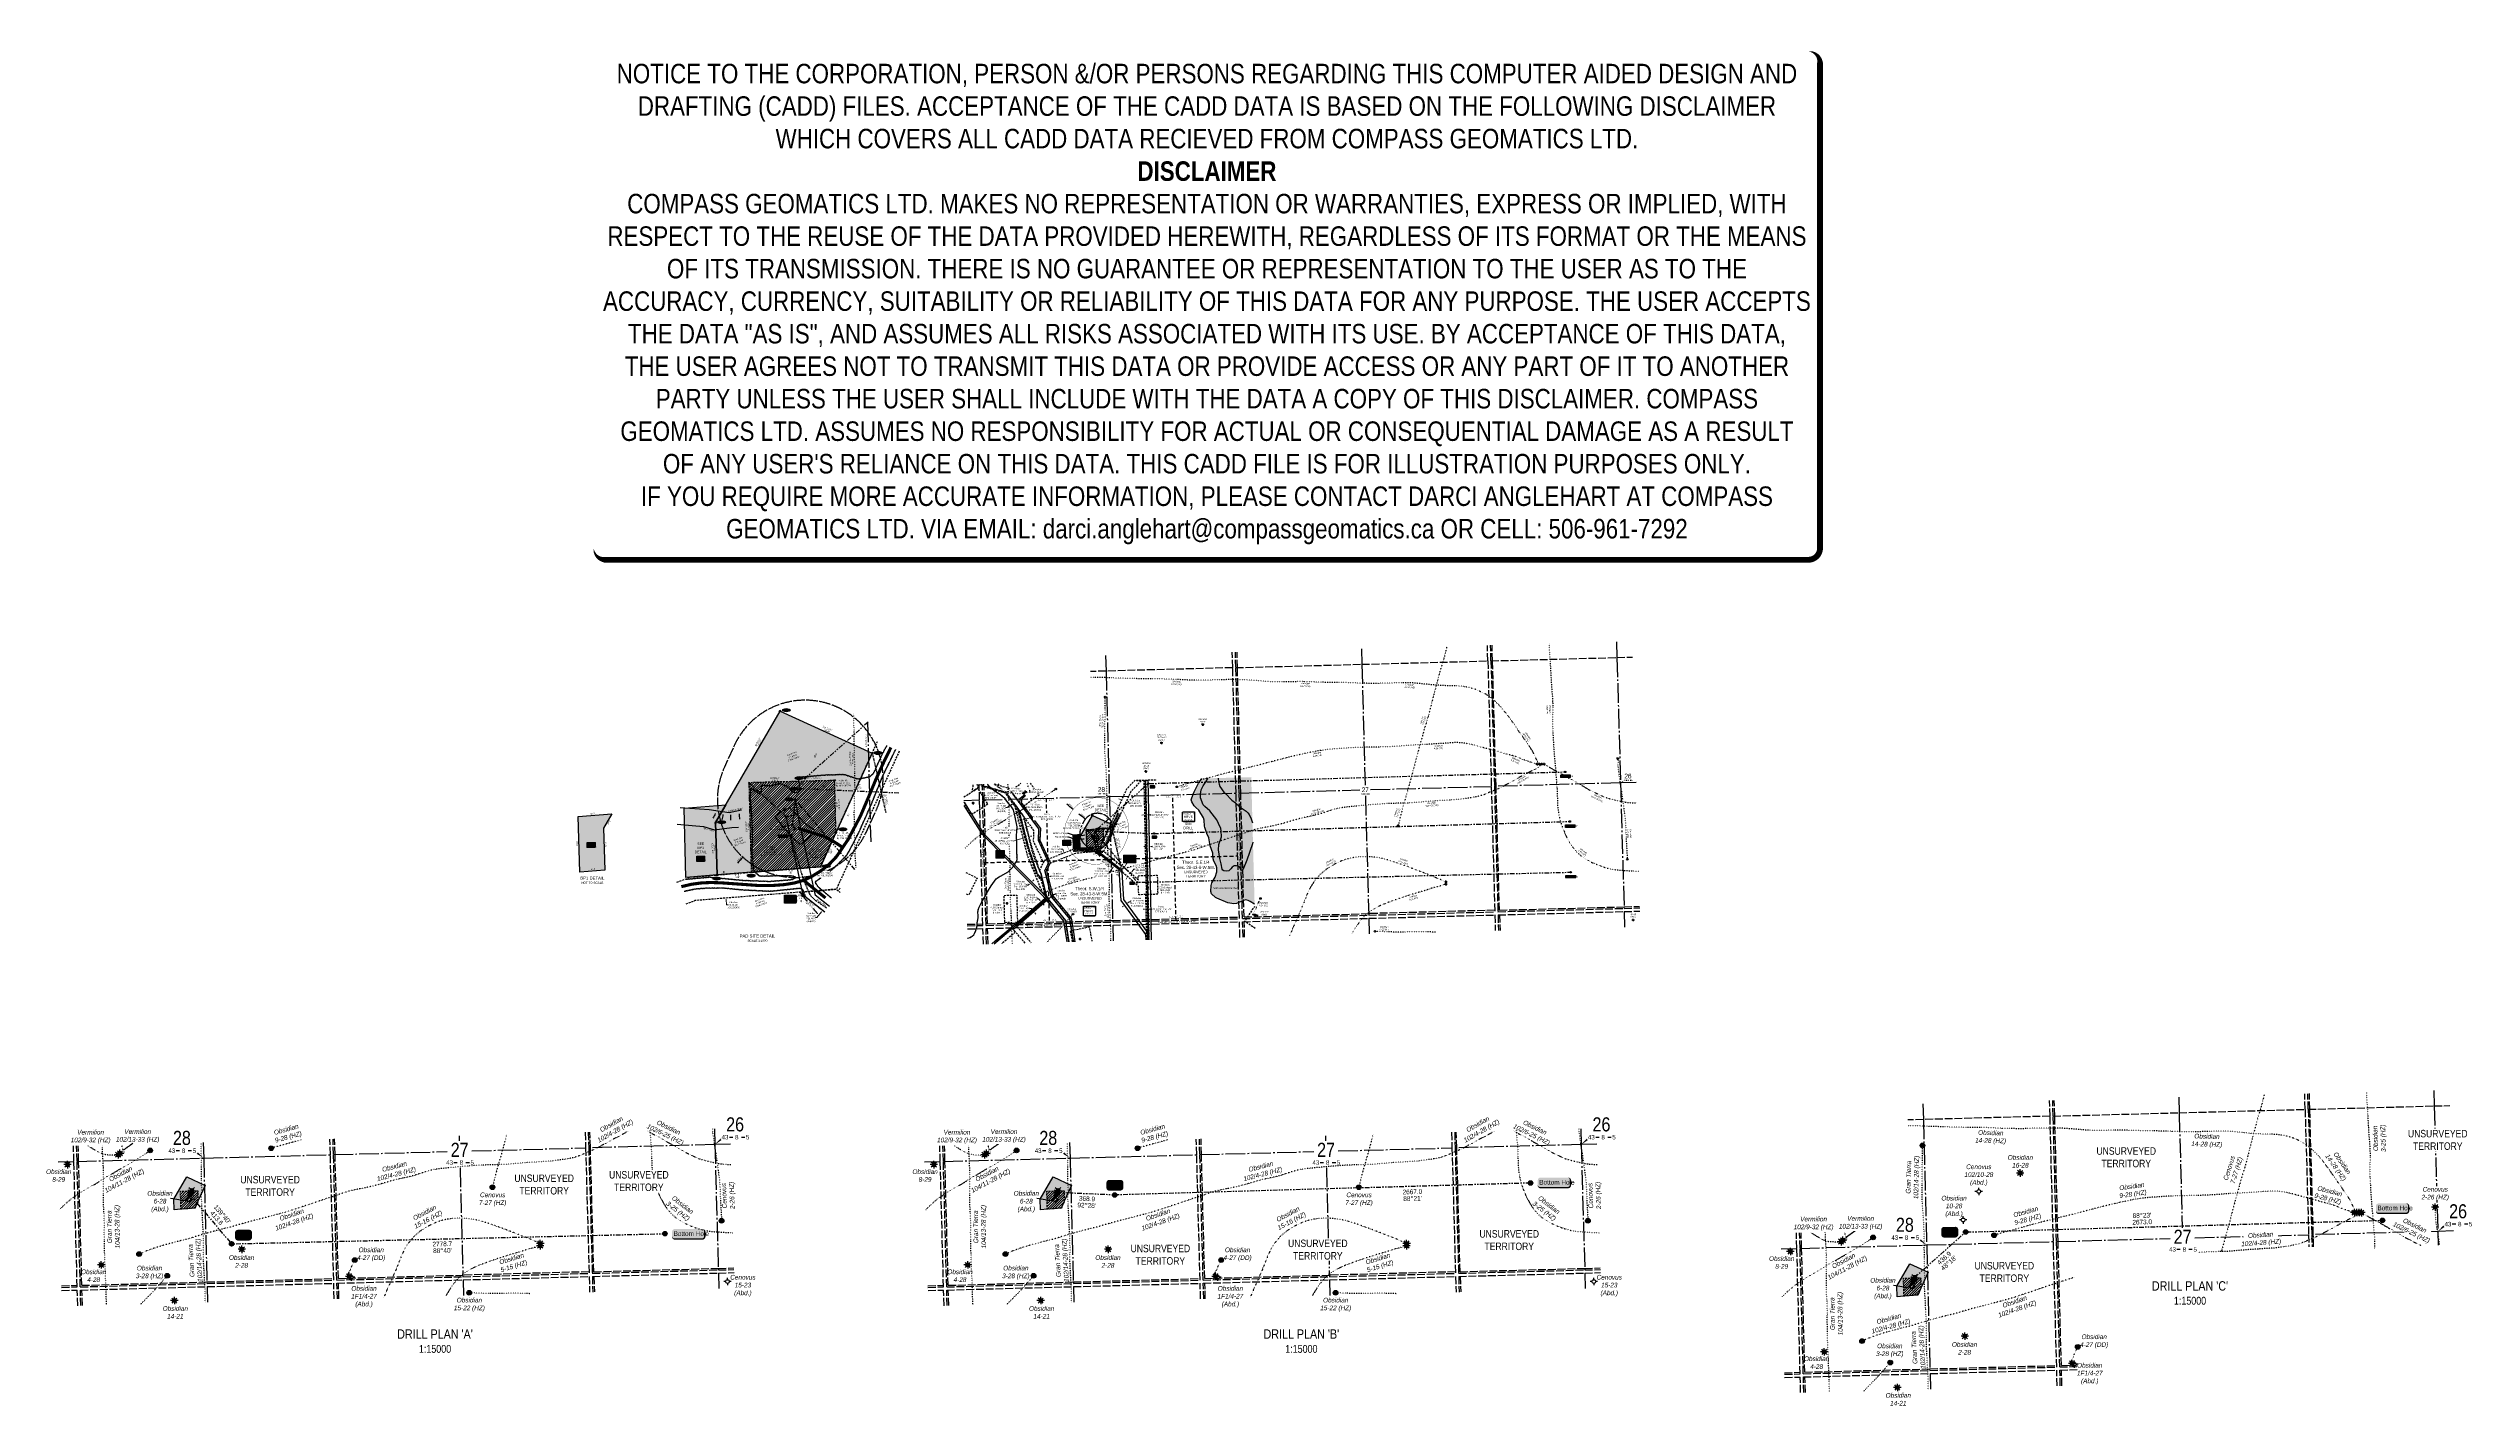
# Model space of a CAD drawing. Extents: x 621399 to 636927, y 5840575 to 5849274.
import ezdxf
from ezdxf.enums import TextEntityAlignment as Align

# ---------------------------------------------------------------- set-up
doc = ezdxf.new("R2010")
doc.units = 0
doc.header["$LTSCALE"] = 5
doc.header["$PDSIZE"] = 0.5
for name, pattern in [('0', [1, 1, 0]), ('foc-ACCESSROAD', [3.75, 2.5, -1.25]), ('foc-BUFFER', [16.75, 15, -1.75]), ('foc-DOT', [1, 0.2, -0.8]), ('foc-DRILLPATH', [14.75, 6, -1.75, 1.75, -1.75, 1.75, -1.75]), ('foc-FLOWLINE', [3.75, 2.5, -1.25]), ('foc-LSD', [8, 5, -3]), ('foc-QUARTERLINE', [33, 25, -3, 2, -3]), ('foc-TIELINE', [1.875, 1.25, -0.625]), ('foc-UNSURVEYED', [12.5, 10, -2.5]), ('foc-WHEELTRACKS', [2, 0.4, -1.6]), ('UG_PIPE', [1.875, 1.25, -0.625])]:
    doc.linetypes.add(name, pattern=pattern)
doc.layers.get('Defpoints').update_dxf_attribs({"color": 9})
for name, color, linetype in [('10', 1, 'Continuous'), ('35', 37, 'Continuous'), ('9', 3, 'Continuous'), ('AS-DRILL', 8, 'foc-DOT'), ('AS-DRILL-T', 8, 'Continuous'), ('AS-OWNER', 7, 'Continuous'), ('AS-PIPE-UG', 44, 'UG_PIPE'), ('AS-PIPE-UG-T', 44, 'Continuous'), ('AS-ROADS', 254, 'Continuous'), ('AUX-BUFFER', 7, 'foc-BUFFER'), ('C-AR', 13, 'foc-ACCESSROAD'), ('C-FLOWLINE', 13, 'foc-FLOWLINE'), ('C-RW', 13, 'Continuous'), ('C-SYMBOL', 7, 'Continuous'), ('C-WS', 13, 'foc-ACCESSROAD'), ('C-WS-S', 8, 'Continuous'), ('CG-NOTES', 7, 'Continuous'), ('CTW', 7, 'Continuous'), ('DETAIL-T', 7, 'Continuous'), ('F-EZE', 190, 'foc-FLOWLINE'), ('F-RW', 190, 'Continuous'), ('F-WS', 190, 'foc-ACCESSROAD'), ('F-WS-S', 8, 'Continuous'), ('L-BD', 7, 'Continuous'), ('L-BD1', 253, 'Continuous'), ('L-DETAIL-T', 3, 'Continuous'), ('L-MON', 1, 'Continuous'), ('L-MON-T', 1, 'Continuous'), ('L-QSEC', 8, 'foc-QUARTERLINE'), ('L-ROAD-T', 7, 'Continuous'), ('L-SECLBL', 7, 'Continuous'), ('L-SECTION-LSD', 7, 'foc-LSD'), ('L-TIE', 7, 'foc-TIELINE'), ('L-UNS-T', 3, 'Continuous'), ('L-USEC', 7, 'foc-UNSURVEYED'), ('P-ELEVATION', 7, 'Continuous'), ('P-PDRILLPATH', 12, 'foc-DRILLPATH'), ('P-PROPOSED', 10, 'Continuous'), ('P-PROPOSED-H', 21, 'Continuous'), ('P-TEMP-BLOCKS', 250, 'Continuous'), ('P-TEMP-H', 41, 'Continuous'), ('P-TEMP_BORROW PIT', 46, 'Continuous'), ('P-TXT', 4, 'Continuous'), ('T-BUSH', 110, '0'), ('T-BUSH-T', 110, 'Continuous'), ('T-SLOPE', 48, 'Continuous'), ('T-TIE', 201, 'foc-TIELINE'), ('T-WATER', 160, 'Continuous'), ('T-WATER-H', 133, 'Continuous'), ('T-WATER-P3', 160, 'foc-WHEELTRACKS'), ('T-WATER-T', 170, 'Continuous')]:
    doc.layers.add(name, color=color, linetype=linetype)
for name, color, linetype, lineweight in [('C-AR-T', 13, 'Continuous', 9), ('C-FLOWLINE-T', 13, 'Continuous', 9), ('C-RW-T', 13, 'Continuous', 9), ('C-WS-T', 13, 'Continuous', 9), ('F-EZE-T', 190, 'Continuous', 9), ('F-RW-T', 190, 'Continuous', 9), ('F-WS-T', 190, 'Continuous', 9), ('T-TEXT', 48, 'Continuous', 18), ('T-TIE-T', 201, 'Continuous', 18)]:
    doc.layers.add(name, color=color, linetype=linetype, lineweight=lineweight)
doc.layers.add('DISCLAIMER', color=7, linetype='Continuous', plot=False)
doc.layers.add('P-PROPOSED-EXISTING-H', color=7, linetype='Continuous', true_color=0xffeebd)
doc.styles.add('100L', font='ARIALN.TTF', dxfattribs={"height": 11})
doc.styles.add('175L', font='ARIALN.TTF', dxfattribs={"height": 20})
doc.styles.add('80', font='ARIALN.TTF', dxfattribs={"height": 10})
doc.styles.add('80CG', font='ARIALN.TTF', dxfattribs={"height": 10})
doc.styles.add('80L', font='ARIALN.TTF', dxfattribs={"height": 10})
doc.styles.add('80LS', font='ARIALNI.TTF', dxfattribs={"height": 10})
doc.styles.add('BOLD', font='ARIALNB.TTF')
doc.styles.add('foc-LtypeFont', font='ARIALN.TTF', dxfattribs={"height": 7.35})
doc.styles.add('HRV', font='ARIALN.TTF', dxfattribs={"height": 3})
doc.styles.add('SIMPLEX', font='ARIALN.TTF')
doc.styles.get("Standard").update_dxf_attribs({"font": 'ARIALN.TTF'})
doc.linetypes.add('foc-TOPO-flowdirection-NOLINE', pattern='A,0,[">",foc-LtypeFont,S=0.3,R=0,X=0,Y=-0.945],-20,[">",foc-LtypeFont,S=0.3,R=0,X=0,Y=-0.945],0', length=20)
doc.dimstyles.new('CG2011', dxfattribs={"dimscale": 5, "dimtxt": 9, "dimasz": 2, "dimexe": 0.2, "dimexo": 0.0625, "dimgap": 0.5, "dimtad": 0, "dimtih": 1, "dimtoh": 1, "dimzin": 0, "dimdsep": 46, "dimtxsty": '80CG', "dimcen": 0.1, "dimse1": 1, "dimse2": 1, "dimclrd": 256, "dimclrt": 256, "dimaunit": 1, "dimadec": 4, "dimazin": 0, "dimtfac": 0.06, "dimtofl": 0, "dimtmove": 0, "dimatfit": 1, "dimfxl": 0.2, "dimtolj": 1, "dimtzin": 0, "dimlwd": -1, "dimarcsym": 0})
doc.dimstyles.new('Compass 5 000', dxfattribs={"dimscale": 5, "dimtxt": 9, "dimasz": 2, "dimexe": 0.2, "dimexo": 0.0625, "dimgap": 0.5, "dimtad": 0, "dimtih": 1, "dimtoh": 1, "dimzin": 0, "dimdsep": 46, "dimtxsty": '80CG', "dimcen": 0.1, "dimse1": 1, "dimse2": 1, "dimclrd": 256, "dimclrt": 256, "dimaunit": 1, "dimadec": 4, "dimazin": 0, "dimtfac": 0.06, "dimtofl": 0, "dimtmove": 0, "dimatfit": 1, "dimfxl": 0.2, "dimtolj": 1, "dimtzin": 0, "dimlwd": -1, "dimarcsym": 0})
pattern_1 = [(45, (213.402, 1985.571), (-7.85276336, 7.85276336), [])]

# ---------------------------------------------------------------- blocks, each defined once
blk = doc.blocks.new('L-SECLBL')
at = {"layer": '9', "color": 7}
for p, q in [((-5.1, -27.8), (-12.3, -27.8)), ((20.7, -27.8), (13.5, -27.8))]:
    blk.add_line(p, q, dxfattribs=at)
at = {"layer": '10', "color": 2, "style": 'SIMPLEX'}
blk.add_attdef('SEC', text='', height=30, dxfattribs=at).set_placement((0, 0), align=Align.MIDDLE)
at = {"layer": '10', "color": 5, "style": '80L'}
blk.add_attdef('TWP', text='', height=9.5, dxfattribs=at).set_placement((-14.4, -27.4), align=Align.MIDDLE_RIGHT)
blk.add_attdef('RGE', text='', height=9.5, dxfattribs=at).set_placement((3.6, -27.4), align=Align.MIDDLE_CENTER)
blk.add_attdef('MER', text='', height=9.5, dxfattribs=at).set_placement((23.2, -27.4), align=Align.MIDDLE_LEFT)
blk = doc.blocks.new('HRV')
blk.add_lwpolyline([(-35, 32), (37, 32), (37, -26, -0.414214), (32, -31), (-40, -31), (-40, 27, -0.414214)], format="xyb", close=True)
at = {"const_width": 5, "flags": 128}
blk.add_lwpolyline([(-35, -33), (32, -33, 0.414214), (40, -26), (40, 27)], format="xyb", dxfattribs=at)
at = {"style": '80L'}
blk.add_text('SUBJECT TO', height=9.5, dxfattribs=at).set_placement((-2, 13), align=Align.BOTTOM_CENTER)
blk.add_attdef('(N.W.1/4 00)', text='', height=7.12, dxfattribs=at).set_placement((-2, -24), align=Align.BOTTOM_CENTER)
at = {"layer": 'CTW', "color": 3, "style": 'HRV'}
blk.add_text('HRV', height=15, dxfattribs=at).set_placement((-11, 0), align=Align.MIDDLE_CENTER)
blk.add_attdef('0', text='', height=15, dxfattribs=at).set_placement((18, 0), align=Align.MIDDLE_CENTER)
blk = doc.blocks.new('*D48')
at = {"layer": 'C-AR-T', "transparency": 16777216}
for p, q in [((627900, 5844141), (627890, 5844141)), ((627905, 5844129), (627900, 5844141)), ((627923, 5844081), (627926, 5844072))]:
    blk.add_line(p, q, dxfattribs=at)
for points in [[(627906, 5844129), (627903, 5844128), (627908, 5844119)], [(627924, 5844082), (627921, 5844081), (627919, 5844091)]]:
    blk.add_solid(points, dxfattribs=at)
at = {"layer": 'Defpoints', "color": 0, "transparency": 16777216}
for p in [(627940, 5844131), (627908, 5844119), (627950, 5844102)]:
    blk.add_point(p, dxfattribs=at)
at = {"layer": 'C-AR-T', "transparency": 16777216, "insert": (627856, 5844141), "char_height": 10, "attachment_point": 5, "style": '80CG'}
blk.add_mtext('\\A1;Obsidian\\P30.48 A/R\\PLOC 230438', dxfattribs=at)
blk = doc.blocks.new('*D49')
at = {"layer": 'C-AR-T', "transparency": 16777216}
for p, q in [((627617, 5844462), (627626, 5844468)), ((627544, 5844409), (627534, 5844409)), ((627577, 5844433), (627544, 5844409))]:
    blk.add_line(p, q, dxfattribs=at)
for points in [[(627576, 5844434), (627578, 5844431), (627585, 5844438)], [(627616, 5844464), (627618, 5844461), (627609, 5844457)]]:
    blk.add_solid(points, dxfattribs=at)
at = {"layer": 'Defpoints', "color": 0, "transparency": 16777216}
for p in [(627609, 5844457), (627730, 5844293), (627705, 5844275)]:
    blk.add_point(p, dxfattribs=at)
at = {"layer": 'C-AR-T', "transparency": 16777216, "insert": (627506, 5844409), "char_height": 10, "attachment_point": 5, "style": '80CG'}
blk.add_mtext('\\A1;Obsidian\\P30.48 A/R\\PMSL 2547\\P(Expired)', dxfattribs=at)
blk = doc.blocks.new('*D50')
at = {"layer": 'C-AR-T', "transparency": 16777216}
for p, q in [((628342, 5843996), (628356, 5844014)), ((628356, 5844014), (628366, 5844014)), ((628311, 5843957), (628305, 5843949))]:
    blk.add_line(p, q, dxfattribs=at)
for points in [[(628341, 5843997), (628344, 5843995), (628336, 5843989)], [(628310, 5843958), (628312, 5843956), (628317, 5843965)]]:
    blk.add_solid(points, dxfattribs=at)
at = {"layer": 'Defpoints', "color": 0, "transparency": 16777216}
for p in [(628179, 5844074), (628198, 5844098)]:
    blk.add_point(p, dxfattribs=at)
at = {"layer": 'C-AR-T', "transparency": 16777216, "insert": (628394, 5844014), "char_height": 10, "attachment_point": 5, "style": '80CG', "bg_fill": 3, "box_fill_scale": 1.1, "bg_fill_color": 256, "bg_fill_true_color": 13158600, "bg_fill_transparency": 0}
blk.add_mtext('\\A1;Obsidian\\P30.48 A/R\\PMSL 4043\\P(Expired)', dxfattribs=at)
at = {"layer": 'Defpoints', "color": 0, "transparency": 16777216}
blk.add_point((628317, 5843965), dxfattribs=at)
blk = doc.blocks.new('*D51')
at = {"layer": 'C-FLOWLINE-T', "transparency": 16777216}
for p, q in [((628416, 5844361), (628406, 5844360)), ((628445, 5844361), (628465, 5844362))]:
    blk.add_line(p, q, dxfattribs=at)
for points in [[(628416, 5844362), (628416, 5844359), (628426, 5844361)], [(628445, 5844363), (628445, 5844359), (628435, 5844361)]]:
    blk.add_solid(points, dxfattribs=at)
at = {"layer": 'Defpoints', "color": 0, "transparency": 16777216}
for p in [(628435, 5844361), (628427, 5844277), (628437, 5844277)]:
    blk.add_point(p, dxfattribs=at)
at = {"layer": 'C-FLOWLINE-T', "transparency": 16777216, "insert": (628517, 5844362), "char_height": 10, "attachment_point": 5, "style": '80CG'}
blk.add_mtext('\\A1;Obsidian\\P9.14 Flow Line R/W\\PPLA 1740', dxfattribs=at)
blk = doc.blocks.new('*D52')
at = {"layer": 'C-RW-T', "transparency": 16777216}
for p, q in [((628429, 5844158), (628419, 5844158)), ((628464, 5844159), (628474, 5844159))]:
    blk.add_line(p, q, dxfattribs=at)
for points in [[(628429, 5844160), (628429, 5844157), (628439, 5844159)], [(628464, 5844161), (628464, 5844158), (628454, 5844159)]]:
    blk.add_solid(points, dxfattribs=at)
at = {"layer": 'Defpoints', "color": 0, "transparency": 16777216}
for p in [(628439, 5844154), (628454, 5844159), (628454, 5844155)]:
    blk.add_point(p, dxfattribs=at)
at = {"layer": 'C-RW-T', "transparency": 16777216, "insert": (628513, 5844159), "char_height": 10, "attachment_point": 5, "style": '80CG'}
blk.add_mtext('\\A1;Obsidian\\P15.24 P/L R/W\\PPLA 5182', dxfattribs=at)
blk = doc.blocks.new('*D53')
at = {"layer": 'C-FLOWLINE-T', "transparency": 16777216}
for p, q in [((627654, 5844214), (627583, 5844195)), ((627693, 5844224), (627702, 5844226))]:
    blk.add_line(p, q, dxfattribs=at)
for points in [[(627653, 5844215), (627654, 5844212), (627663, 5844216)], [(627692, 5844225), (627693, 5844222), (627683, 5844221)]]:
    blk.add_solid(points, dxfattribs=at)
at = {"layer": 'Defpoints', "color": 0, "transparency": 16777216}
for p in [(627663, 5844216), (627676, 5844167), (627696, 5844172)]:
    blk.add_point(p, dxfattribs=at)
at = {"layer": 'C-FLOWLINE-T', "transparency": 16777216, "insert": (627527, 5844195), "char_height": 10, "attachment_point": 5, "style": '80CG', "bg_fill": 3, "box_fill_scale": 1.1, "bg_fill_color": 256, "bg_fill_true_color": 13158600, "bg_fill_transparency": 0}
blk.add_mtext('\\A1;Obsidian\\P20.12 Flow Line R/W\\PPLA 3103', dxfattribs=at)
blk = doc.blocks.new('*D54')
at = {"layer": 'C-RW-T', "transparency": 16777216}
for p, q in [((627678, 5843910), (627668, 5843910)), ((627685, 5843917), (627678, 5843910)), ((627707, 5843938), (627714, 5843944))]:
    blk.add_line(p, q, dxfattribs=at)
for points in [[(627684, 5843918), (627687, 5843915), (627693, 5843923)], [(627706, 5843939), (627708, 5843936), (627700, 5843931)]]:
    blk.add_solid(points, dxfattribs=at)
at = {"layer": 'Defpoints', "color": 0, "transparency": 16777216}
for p in [(627622, 5843996), (627629, 5844003), (627693, 5843923)]:
    blk.add_point(p, dxfattribs=at)
at = {"layer": 'C-RW-T', "transparency": 16777216, "insert": (627629, 5843910), "char_height": 10, "attachment_point": 5, "style": '80CG'}
blk.add_mtext('\\A1;Obsidian\\P10.06 P/L R/W\\PPlan 3202 NY\\PPLA 1985', dxfattribs=at)
blk = doc.blocks.new('*D55')
at = {"layer": 'C-RW-T', "transparency": 16777216}
for p, q in [((627744, 5843824), (627734, 5843824)), ((627754, 5843813), (627744, 5843824)), ((627774, 5843790), (627780, 5843783))]:
    blk.add_line(p, q, dxfattribs=at)
for points in [[(627755, 5843814), (627753, 5843812), (627761, 5843805)], [(627775, 5843791), (627772, 5843789), (627767, 5843798)]]:
    blk.add_solid(points, dxfattribs=at)
at = {"layer": 'Defpoints', "color": 0, "transparency": 16777216}
for p in [(627727, 5843776), (627734, 5843769), (627761, 5843805)]:
    blk.add_point(p, dxfattribs=at)
at = {"layer": 'C-RW-T', "transparency": 16777216, "insert": (627695, 5843824), "char_height": 10, "attachment_point": 5, "style": '80CG'}
blk.add_mtext('\\A1;Obsidian\\P10.06 P/L R/W\\PPlan 4505 NY\\PPLA 2272', dxfattribs=at)
blk = doc.blocks.new('*D56')
at = {"layer": 'C-RW-T', "transparency": 16777216}
for p, q in [((627696, 5843762), (627686, 5843762)), ((627702, 5843755), (627696, 5843762)), ((627721, 5843733), (627728, 5843725))]:
    blk.add_line(p, q, dxfattribs=at)
for points in [[(627703, 5843756), (627701, 5843754), (627709, 5843747)], [(627722, 5843734), (627720, 5843732), (627715, 5843740)]]:
    blk.add_solid(points, dxfattribs=at)
at = {"layer": 'Defpoints', "color": 0, "transparency": 16777216}
for p in [(627698, 5843738), (627704, 5843731), (627715, 5843740)]:
    blk.add_point(p, dxfattribs=at)
at = {"layer": 'C-RW-T', "transparency": 16777216, "insert": (627649, 5843762), "char_height": 10, "attachment_point": 5, "style": '80CG'}
blk.add_mtext('\\A1;Obsidian\\P9.14 P/L R/W\\PPLA 5063', dxfattribs=at)
blk = doc.blocks.new('*D57')
at = {"layer": 'C-RW-T', "transparency": 16777216}
for p, q in [((628197, 5843993), (628187, 5843993)), ((628223, 5844026), (628197, 5843993)), ((628242, 5844050), (628248, 5844058))]:
    blk.add_line(p, q, dxfattribs=at)
for points in [[(628222, 5844027), (628225, 5844025), (628229, 5844034)], [(628241, 5844051), (628243, 5844049), (628236, 5844042)]]:
    blk.add_solid(points, dxfattribs=at)
at = {"layer": 'C-RW-T', "transparency": 16777216, "insert": (628148, 5843993), "char_height": 10, "attachment_point": 5, "style": '80CG', "bg_fill": 3, "box_fill_scale": 1.1, "bg_fill_color": 256, "bg_fill_true_color": 13158600, "bg_fill_transparency": 0}
blk.add_mtext('\\A1;Obsidian\\P10.00 P/L R/W\\PPlan 012 3436\\PPLA 001101', dxfattribs=at)
at = {"layer": 'Defpoints', "color": 0, "transparency": 16777216}
for p in [(628162, 5844088), (628168, 5844096), (628229, 5844034)]:
    blk.add_point(p, dxfattribs=at)
blk = doc.blocks.new('*D58')
at = {"layer": 'Defpoints', "color": 0, "transparency": 16777216}
blk.add_point((627691, 5844174), dxfattribs=at)
at = {"layer": 'F-EZE-T', "transparency": 16777216}
for p, q in [((627674, 5844284), (627684, 5844287)), ((627621, 5844271), (627589, 5844263))]:
    blk.add_line(p, q, dxfattribs=at)
for points in [[(627674, 5844286), (627674, 5844283), (627664, 5844282)], [(627620, 5844272), (627621, 5844269), (627630, 5844273)]]:
    blk.add_solid(points, dxfattribs=at)
at = {"layer": 'F-EZE-T', "transparency": 16777216, "insert": (627530, 5844263), "char_height": 10, "attachment_point": 5, "style": '80CG', "bg_fill": 3, "box_fill_scale": 1.1, "bg_fill_color": 256, "bg_fill_true_color": 13158600, "bg_fill_transparency": 0}
blk.add_mtext('\\A1;Fortis\\P35.00 Power Line R/W\\PEZE 200015', dxfattribs=at)
at = {"layer": 'Defpoints', "color": 0, "transparency": 16777216}
for p in [(627630, 5844273), (627658, 5844165)]:
    blk.add_point(p, dxfattribs=at)
blk = doc.blocks.new('*D59')
at = {"layer": 'Defpoints', "color": 0, "transparency": 16777216}
for p in [(627620, 5844358), (627626, 5844359), (627629, 5844326)]:
    blk.add_point(p, dxfattribs=at)
at = {"layer": 'F-EZE-T', "transparency": 16777216}
for p, q in [((627619, 5844323), (627609, 5844321)), ((627644, 5844330), (627723, 5844350))]:
    blk.add_line(p, q, dxfattribs=at)
for points in [[(627619, 5844325), (627619, 5844322), (627629, 5844326)], [(627644, 5844332), (627645, 5844328), (627635, 5844327)]]:
    blk.add_solid(points, dxfattribs=at)
at = {"layer": 'F-EZE-T', "transparency": 16777216, "insert": (627798, 5844350), "char_height": 10, "attachment_point": 5, "style": '80CG', "bg_fill": 3, "box_fill_scale": 1.1, "bg_fill_color": 256, "bg_fill_true_color": 13158600, "bg_fill_transparency": 0}
blk.add_mtext('\\A1;Fortis\\P6.00 Vegetation Control R/W\\PEZE 880293', dxfattribs=at)
blk = doc.blocks.new('*D60')
at = {"layer": 'Defpoints', "color": 0, "transparency": 16777216}
for p in [(628433, 5843786), (628442, 5843786), (628443, 5843757)]:
    blk.add_point(p, dxfattribs=at)
at = {"layer": 'F-EZE-T', "transparency": 16777216}
for p, q in [((628424, 5843757), (628414, 5843757)), ((628453, 5843758), (628473, 5843758))]:
    blk.add_line(p, q, dxfattribs=at)
for points in [[(628424, 5843759), (628424, 5843755), (628434, 5843757)], [(628453, 5843759), (628453, 5843756), (628443, 5843757)]]:
    blk.add_solid(points, dxfattribs=at)
at = {"layer": 'F-EZE-T', "transparency": 16777216, "insert": (628530, 5843758), "char_height": 10, "attachment_point": 5, "style": '80CG'}
blk.add_mtext('\\A1;Fortis\\P9.14 Power Line R/W\\PEZE 800213', dxfattribs=at)
blk = doc.blocks.new('*D61')
at = {"layer": 'Defpoints', "color": 0, "transparency": 16777216}
for p in [(627795, 5843965), (627805, 5843967), (627806, 5843964)]:
    blk.add_point(p, dxfattribs=at)
at = {"layer": 'F-RW-T', "transparency": 16777216}
for p, q in [((627786, 5843959), (627777, 5843957)), ((627816, 5843967), (627825, 5843969))]:
    blk.add_line(p, q, dxfattribs=at)
for points in [[(627786, 5843961), (627787, 5843958), (627796, 5843962)], [(627815, 5843968), (627816, 5843965), (627806, 5843964)]]:
    blk.add_solid(points, dxfattribs=at)
at = {"layer": 'F-RW-T', "transparency": 16777216, "insert": (627864, 5843969), "char_height": 10, "attachment_point": 5, "style": '80CG'}
blk.add_mtext('\\A1;Vermillion\\P10.00 P/L R/W\\PPLA 220244', dxfattribs=at)
blk = doc.blocks.new('*U46')
h = blk.add_hatch(color=255)
edge = h.paths.add_edge_path()
edge.add_line((-24, -28), (24, -28))
edge.add_arc((24, -22), 6, 270, 360)
edge.add_line((30, -22), (30, 21))
edge.add_arc((24, 21), 6, 0, 90)
edge.add_line((24, 27), (-24, 27))
edge.add_arc((-24, 21), 6, 90, 180)
edge.add_line((-30, 21), (-30, -22))
edge.add_arc((-24, -22), 6, 180, 270)
at = {"color": 14, "flags": 128}
blk.add_lwpolyline([(-24, -28, 3, 3, 0), (24, -28, 3, 3, 0.414214), (30, -22, 3, 3, 0), (30, 21, 3, 0, 0.414214), (24, 27, 0, 0, 0), (-24, 27, 0, 0, 0.414214), (-30, 21, 0, 0, 0), (-30, -22, 0, 3, 0.414214)], format="xyseb", close=True, dxfattribs=at)
at = {"color": 14, "style": '80'}
blk.add_attdef('ENTER_TEXT_001', (-27, -5), '', height=10, dxfattribs=at)
blk = doc.blocks.new('GAS')
h = blk.add_hatch(color=255)
h.dxf.hatch_style = 1
edge = h.paths.add_edge_path()
edge.add_arc((0, 0), 0.9, 0, 360)
for p, q in [((-0.8, 0), (-1.6, 0)), ((-0.6, 0.6), (-1.1, 1.1)), ((0, 0.8), (0, 1.6)), ((0.6, 0.6), (1.1, 1.1)), ((1.6, 0), (0.8, 0)), ((-0.6, -0.6), (-1.1, -1.1)), ((0, -0.8), (0, -1.6)), ((1.1, -1.1), (0.6, -0.6))]:
    blk.add_line(p, q)
blk.add_circle((0, 0), 0.8)
blk = doc.blocks.new('GABD')
for p, q in [((-0.8, 0), (-1.6, 0)), ((0, 0.8), (0, 1.6)), ((1.6, 0), (0.8, 0)), ((0, -0.8), (0, -1.6))]:
    blk.add_line(p, q)
blk.add_circle((0, 0), 0.8)
blk = doc.blocks.new('TRIA')
blk.add_hatch(color=255).paths.add_polyline_path([(0, 1.5), (-1.5, -0.9), (1.4, -0.9)])
blk = doc.blocks.new('TRIAA')
blk.add_blockref('TRIA', (0, 0))
blk = doc.blocks.new('TRIB')
at = {"color": 1}
blk.add_lwpolyline([(-1.1, -0.7), (0, 1.1), (1, -0.7)], close=True, dxfattribs=at)
blk = doc.blocks.new('TRIBB')
blk.add_blockref('TRIB', (0, 0))
blk = doc.blocks.new('TRICC')
for name in ['TRIAA', 'TRIBB']:
    blk.add_blockref(name, (0, 0))
blk = doc.blocks.new('plspike')
blk.add_blockref('TRICC', (0, 0))
blk = doc.blocks.new('fdia')
at = {"color": 255, "const_width": 1}
blk.add_lwpolyline([(-0.5, 0, 1), (0.5, 0, 1)], format="xyb", close=True, dxfattribs=at)
blk = doc.blocks.new('Fdiaa')
blk.add_blockref('fdia', (0, 0))
blk = doc.blocks.new('fdib')
at = {"color": 1, "const_width": 1.6}
blk.add_lwpolyline([(-0.4, 0, 1), (0.4, 0, 1)], format="xyb", close=True, dxfattribs=at)
at = {"color": 1}
blk.add_circle((0, 0), 0.8, dxfattribs=at)
blk = doc.blocks.new('Fdibb')
blk.add_blockref('fdib', (0, 0))
blk = doc.blocks.new('fdicc')
for name in ['Fdibb', 'Fdiaa']:
    blk.add_blockref(name, (0, 0))
blk = doc.blocks.new('FDI')
blk.add_blockref('fdicc', (0, 0))
blk = doc.blocks.new('*D62')
at = {"layer": 'C-AR-T', "transparency": 16777216}
for p, q in [((628269, 5844461), (628259, 5844465)), ((628314, 5844440), (628324, 5844436)), ((628324, 5844436), (628334, 5844436))]:
    blk.add_line(p, q, dxfattribs=at)
for points in [[(628269, 5844462), (628268, 5844459), (628278, 5844457)], [(628315, 5844441), (628314, 5844438), (628305, 5844444)]]:
    blk.add_solid(points, dxfattribs=at)
at = {"layer": 'Defpoints', "color": 0, "transparency": 16777216}
for p in [(628305, 5844444), (628260, 5844419), (628288, 5844406)]:
    blk.add_point(p, dxfattribs=at)
at = {"layer": 'C-AR-T', "transparency": 16777216, "insert": (628368, 5844436), "char_height": 10, "attachment_point": 5, "style": '80CG'}
blk.add_mtext('\\A1;Obsidian\\P30.48 A/R\\PLOC 230438', dxfattribs=at)
blk = doc.blocks.new('WC')
at = {"layer": 'L-MON'}
h = blk.add_hatch(color=255, dxfattribs=at)
h.dxf.hatch_style = 1
edge = h.paths.add_edge_path()
edge.add_arc((0, 0), 0.9, 0, 360)
at = {"layer": 'L-MON', "color": 240, "flags": 128}
for points in [[(-0.6, 0.5), (-1.2, 1.1)], [(0.5, 0.6), (1.1, 1.2)], [(-1.2, -1.2), (-0.6, -0.6)], [(1.2, -1.2), (0.6, -0.6)]]:
    blk.add_lwpolyline(points, dxfattribs=at)
at = {"layer": 'L-MON', "color": 240}
for radius in [0.8, 0.373]:
    blk.add_circle((0, 0), radius, dxfattribs=at)
blk = doc.blocks.new('STRIA')
blk.add_hatch(color=255).paths.add_polyline_path([(0, 1.5), (-1.5, -0.9), (1.4, -0.9)])
blk = doc.blocks.new('STRIAA')
blk.add_blockref('STRIA', (0, 0))
blk = doc.blocks.new('STRIB')
at = {"color": 1}
blk.add_solid([(-1.1, -0.7), (0, 1.1), (1, -0.7)], dxfattribs=at)
blk = doc.blocks.new('STRIBB')
blk.add_blockref('STRIB', (0, 0))
blk = doc.blocks.new('STRICC')
for name in ['STRIAA', 'STRIBB']:
    blk.add_blockref(name, (0, 0))
blk = doc.blocks.new('fdspike')
blk.add_blockref('STRICC', (0, 0))
blk = doc.blocks.new('*D63')
at = {"layer": 'C-AR-T', "transparency": 16777216}
for p, q in [((625728, 5843990), (625727, 5844000)), ((625742, 5843818), (625745, 5843784)), ((625745, 5843784), (625755, 5843784))]:
    blk.add_line(p, q, dxfattribs=at)
at = {"layer": 'C-AR-T', "linetype": 'Continuous', "transparency": 16777216}
for points in [[(625730, 5843990), (625727, 5843990), (625729, 5843980)], [(625744, 5843818), (625740, 5843818), (625741, 5843828)]]:
    blk.add_solid(points, dxfattribs=at)
at = {"layer": 'Defpoints', "color": 0, "linetype": 'Continuous', "transparency": 16777216}
for p in [(625733, 5843980), (625741, 5843828), (625745, 5843828)]:
    blk.add_point(p, dxfattribs=at)
at = {"layer": 'C-AR-T', "linetype": 'Continuous', "transparency": 16777216, "insert": (625789, 5843784), "char_height": 10, "attachment_point": 5, "style": '80CG'}
blk.add_mtext('\\A1;Obsidian\\P30.48 A/R\\PLOC 230438', dxfattribs=at)
blk = doc.blocks.new('*D64')
at = {"layer": 'C-AR-T', "transparency": 16777216}
for p, q in [((626466, 5843883), (626472, 5843891)), ((626324, 5843704), (626314, 5843704)), ((626353, 5843741), (626324, 5843704))]:
    blk.add_line(p, q, dxfattribs=at)
at = {"layer": 'C-AR-T', "linetype": 'Continuous', "transparency": 16777216}
for points in [[(626464, 5843884), (626467, 5843882), (626460, 5843875)], [(626352, 5843742), (626354, 5843740), (626359, 5843749)]]:
    blk.add_solid(points, dxfattribs=at)
at = {"layer": 'Defpoints', "color": 0, "linetype": 'Continuous', "transparency": 16777216}
for p in [(626461, 5843874), (626359, 5843749), (626361, 5843747)]:
    blk.add_point(p, dxfattribs=at)
at = {"layer": 'C-AR-T', "linetype": 'Continuous', "transparency": 16777216, "insert": (626286, 5843704), "char_height": 10, "attachment_point": 5, "style": '80CG'}
blk.add_mtext('\\A1;Obsidian\\P30.48 A/R\\PMSL 4043\\P(Expired)', dxfattribs=at)
blk = doc.blocks.new('*D65')
at = {"layer": 'C-RW-T', "transparency": 16777216}
for p, q in [((626172, 5844092), (626163, 5844090)), ((626265, 5844113), (626277, 5844115))]:
    blk.add_line(p, q, dxfattribs=at)
at = {"layer": 'C-RW-T', "linetype": 'Continuous', "transparency": 16777216}
for points in [[(626172, 5844094), (626173, 5844091), (626182, 5844095)], [(626265, 5844114), (626265, 5844111), (626255, 5844111)]]:
    blk.add_solid(points, dxfattribs=at)
at = {"layer": 'Defpoints', "color": 0, "linetype": 'Continuous', "transparency": 16777216}
for p in [(626182, 5844095), (626184, 5844087), (626257, 5844103)]:
    blk.add_point(p, dxfattribs=at)
at = {"layer": 'C-RW-T', "linetype": 'Continuous', "transparency": 16777216, "insert": (626316, 5844115), "char_height": 10, "attachment_point": 5, "style": '80CG'}
blk.add_mtext('\\A1;Obsidian\\P15.00 P/L R/W\\PPlan 012 3436\\PPLA 001101', dxfattribs=at)
blk = doc.blocks.new('plbh')
at = {"layer": 'L-MON'}
h = blk.add_hatch(color=255, dxfattribs=at)
h.dxf.hatch_style = 1
edge = h.paths.add_edge_path()
edge.add_arc((0, 0), 1.16, 0, 360)
h = blk.add_hatch(color=256, dxfattribs=at)
h.dxf.hatch_style = 1
h.paths.add_polyline_path([(-0.96, 0, 1), (0.96, 0, 1)])
h.paths.add_polyline_path([(0.91, 0, -1), (-0.91, 0, -1)], flags=16)
h.paths.add_polyline_path([(0.45, 0, -1), (-0.45, 0, -1)], flags=0)
h = blk.add_hatch(color=256, dxfattribs=at)
h.dxf.hatch_style = 1
h.paths.add_polyline_path([(-0.45, 0, 1), (0.45, 0, 1)])
h.paths.add_polyline_path([(0.4, 0, -1), (-0.4, 0, -1)], flags=16)
at = {"layer": 'L-MON', "color": 240}
for radius in [0.96, 0.91, 0.45, 0.4]:
    blk.add_circle((0, 0), radius, dxfattribs=at)
blk = doc.blocks.new('*U66')
h = blk.add_hatch(color=255)
edge = h.paths.add_edge_path()
edge.add_line((-29, -11.5), (29, -11.5))
edge.add_arc((29, -5.5), 6, 270, 360)
edge.add_line((35, -5.5), (35, 4))
edge.add_arc((29, 4), 6, 0, 90)
edge.add_line((29, 10), (-29, 10))
edge.add_arc((-29, 4), 6, 90, 180)
edge.add_line((-35, 4), (-35, -5.5))
edge.add_arc((-29, -5.5), 6, 180, 270)
at = {"color": 14, "flags": 128}
blk.add_lwpolyline([(-29, -11.5, 3, 3, 0), (29, -11.5, 3, 3, 0.414214), (35, -5.5, 3, 3, 0), (35, 4, 3, 0, 0.414214), (29, 10, 0, 0, 0), (-29, 10, 0, 0, 0.414214), (-35, 4, 0, 0, 0), (-35, -5.5, 0, 3, 0.414214)], format="xyseb", close=True, dxfattribs=at)
at = {"color": 14, "style": '80'}
blk.add_attdef('ENTER_TEXT_001', (-26.8, -4.9), '', height=10, dxfattribs=at)
blk = doc.blocks.new('*U67')
h = blk.add_hatch(color=255)
edge = h.paths.add_edge_path()
edge.add_line((-11.5, -11.5), (11.5, -11.5))
edge.add_arc((11.5, -5.5), 6, 270, 360)
edge.add_line((17.5, -5.5), (17.5, 4))
edge.add_arc((11.5, 4), 6, 0, 90)
edge.add_line((11.5, 10), (-11.5, 10))
edge.add_arc((-11.5, 4), 6, 90, 180)
edge.add_line((-17.5, 4), (-17.5, -5.5))
edge.add_arc((-11.5, -5.5), 6, 180, 270)
at = {"color": 14, "flags": 128}
blk.add_lwpolyline([(-11.5, -11.5, 3, 3, 0), (11.5, -11.5, 3, 3, 0.414214), (17.5, -5.5, 3, 3, 0), (17.5, 4, 3, 0, 0.414214), (11.5, 10, 0, 0, 0), (-11.5, 10, 0, 0, 0.414214), (-17.5, 4, 0, 0, 0), (-17.5, -5.5, 0, 3, 0.414214)], format="xyseb", close=True, dxfattribs=at)
at = {"color": 14, "style": '80'}
blk.add_attdef('ENTER_TEXT_001', (-26.8, -4.9), '', height=10, dxfattribs=at)
blk = doc.blocks.new('*D68')
at = {"layer": 'C-RW-T', "transparency": 16777216}
for p, q in [((628288, 5843777), (628280, 5843771)), ((628317, 5843797), (628325, 5843803)), ((628325, 5843803), (628335, 5843803))]:
    blk.add_line(p, q, dxfattribs=at)
for points in [[(628288, 5843778), (628289, 5843775), (628297, 5843783)], [(628316, 5843798), (628318, 5843796), (628309, 5843791)]]:
    blk.add_solid(points, dxfattribs=at)
at = {"layer": 'Defpoints', "color": 0, "transparency": 16777216}
for p in [(628297, 5843783), (628303, 5843773), (628315, 5843782)]:
    blk.add_point(p, dxfattribs=at)
at = {"layer": 'C-RW-T', "transparency": 16777216, "insert": (628374, 5843803), "char_height": 10, "attachment_point": 5, "style": '80CG'}
blk.add_mtext('\\A1;Obsidian\\P15.00 P/L R/W\\PPlan 012 3436\\PPLA 001101', dxfattribs=at)
blk = doc.blocks.new('BH-Existing')
at = {"layer": 'AS-DRILL-T'}
h = blk.add_hatch(color=256, dxfattribs=at)
h.dxf.hatch_style = 1
edge = h.paths.add_edge_path()
edge.add_arc((0, 0), 0.5, 0, 360)
blk.add_circle((0, 0), 0.5, dxfattribs=at)
blk = doc.blocks.new('we')
at = {"layer": 'P-ELEVATION'}
h = blk.add_hatch(color=111, dxfattribs=at)
h.dxf.hatch_style = 1
edge = h.paths.add_edge_path()
edge.add_ellipse((0, 0), major_axis=(-24.4, 0), ratio=0.410256, start_angle=0, end_angle=360)
at = {"layer": 'P-ELEVATION', "color": 7, "flags": 128}
blk.add_lwpolyline([(0, 0, 12.5, 0, 0), (-12, -6, 0, 0, 0)], format="xyseb", dxfattribs=at)
at = {"layer": 'P-ELEVATION', "color": 7}
blk.add_ellipse((0, 0), major_axis=(-24.4, 0), ratio=0.410256, dxfattribs=at)
at = {"layer": 'P-ELEVATION', "style": '80'}
blk.add_attdef('ELEVATION', text='', height=10, dxfattribs=at).set_placement((0, 0), align=Align.MIDDLE_CENTER)
blk = doc.blocks.new('*U70')
h = blk.add_hatch(color=254)
edge = h.paths.add_edge_path()
edge.add_line((-36, -28), (36, -28))
edge.add_arc((36, -22), 6, 270, 360)
edge.add_line((42, -22), (42, 21))
edge.add_arc((36, 21), 6, 0, 90)
edge.add_line((36, 27), (-36, 27))
edge.add_arc((-36, 21), 6, 90, 180)
edge.add_line((-42, 21), (-42, -22))
edge.add_arc((-36, -22), 6, 180, 270)
at = {"color": 1, "flags": 128}
blk.add_lwpolyline([(-46, -77, 0, 10, 0), (0, 0, 5, 5, 0)], format="xyseb", dxfattribs=at)
blk.add_lwpolyline([(-36, -28, 3, 3, 0), (36, -28, 3, 3, 0.414214), (42, -22, 3, 3, 0), (42, 21, 3, 0, 0.414214), (36, 27, 0, 0, 0), (-36, 27, 0, 0, 0.414214), (-42, 21, 0, 0, 0), (-42, -22, 0, 3, 0.414214)], format="xyseb", close=True, dxfattribs=at)
at = {"color": 1, "style": '80'}
blk.add_attdef('ENTER_TEXT_001', (-36, -5), '', height=10, dxfattribs=at)
blk = doc.blocks.new('*U69')
h = blk.add_hatch(color=50)
edge = h.paths.add_edge_path()
edge.add_line((-26, -12), (26, -12))
edge.add_arc((26, -5), 6, 270, 360)
edge.add_line((32, -6), (32, 4))
edge.add_arc((26, 4), 6, 0, 90)
edge.add_line((26, 10), (-26, 10))
edge.add_arc((-26, 4), 6, 90, 180)
edge.add_line((-32, 4), (-32, -6))
edge.add_arc((-26, -5), 6, 180, 270)
at = {"color": 240, "flags": 128}
blk.add_lwpolyline([(-26, -12, 3, 3, 0), (26, -12, 3, 3, 0.414214), (32, -6, 3, 3, 0), (32, 4, 3, 0, 0.414214), (26, 10, 0, 0, 0), (-26, 10, 0, 0, 0.414214), (-32, 4, 0, 0, 0), (-32, -6, 0, 3, 0.414214)], format="xyseb", close=True, dxfattribs=at)
at = {"color": 240, "style": '80'}
blk.add_attdef('ENTER_TEXT_001', (-27, -5), '', height=10, dxfattribs=at)
blk = doc.blocks.new('*U71')
h = blk.add_hatch(color=254)
edge = h.paths.add_edge_path()
edge.add_line((-36, -28), (36, -28))
edge.add_arc((36, -22), 6, 270, 360)
edge.add_line((42, -22), (42, 21))
edge.add_arc((36, 21), 6, 0, 90)
edge.add_line((36, 27), (-36, 27))
edge.add_arc((-36, 21), 6, 90, 180)
edge.add_line((-42, 21), (-42, -22))
edge.add_arc((-36, -22), 6, 180, 270)
at = {"color": 1, "flags": 128}
blk.add_lwpolyline([(-36, -28, 3, 3, 0), (36, -28, 3, 3, 0.414214), (42, -22, 3, 3, 0), (42, 21, 3, 0, 0.414214), (36, 27, 0, 0, 0), (-36, 27, 0, 0, 0.414214), (-42, 21, 0, 0, 0), (-42, -22, 0, 3, 0.414214)], format="xyseb", close=True, dxfattribs=at)
blk.add_lwpolyline([(33, 4, 0, 10, 0), (0, 0, 5, 5, 0)], format="xyseb", dxfattribs=at)
at = {"color": 1, "style": '80'}
blk.add_attdef('ENTER_TEXT_001', (-36, -5), '', height=10, dxfattribs=at)
blk = doc.blocks.new('*U72')
at = {"true_color": 0xff8aff}
h = blk.add_hatch(color=211, dxfattribs=at)
edge = h.paths.add_edge_path()
edge.add_line((-24, -20), (24, -20))
edge.add_arc((24, -14), 6, 270, 360)
edge.add_line((30, -14), (30, 12))
edge.add_arc((24, 12), 6, 0, 90)
edge.add_line((24, 18), (-24, 18))
edge.add_arc((-24, 12), 6, 90, 180)
edge.add_line((-30, 12), (-30, -14))
edge.add_arc((-24, -14), 6, 180, 270)
at = {"color": 250, "flags": 128}
blk.add_lwpolyline([(-24, -20, 3, 3, 0), (24, -20, 3, 3, 0.414214), (30, -14, 3, 3, 0), (30, 12, 3, 0, 0.414214), (24, 18, 0, 0, 0), (-24, 18, 0, 0, 0.414214), (-30, 12, 0, 0, 0), (-30, -14, 0, 3, 0.414214)], format="xyseb", close=True, dxfattribs=at)
at = {"flags": 128}
blk.add_lwpolyline([(21, 1, 0, 7.5, 0), (0, 0, 0, 0, 0)], format="xyseb", dxfattribs=at)
at = {"color": 250}
for tag, p, height, style in [('TEMP_AREA_W1_001', (-9, 2), 12, 'BOLD'), ('ENTER_TEXT_001', (-31, -13), 9, '80')]:
    blk.add_attdef(tag, p, '', height=height, dxfattribs=dict(at, style=style))
blk = doc.blocks.new('*U73')
at = {"true_color": 0xff8aff}
h = blk.add_hatch(color=211, dxfattribs=at)
edge = h.paths.add_edge_path()
edge.add_line((-24, -20), (24, -20))
edge.add_arc((24, -14), 6, 270, 360)
edge.add_line((30, -14), (30, 12))
edge.add_arc((24, 12), 6, 0, 90)
edge.add_line((24, 18), (-24, 18))
edge.add_arc((-24, 12), 6, 90, 180)
edge.add_line((-30, 12), (-30, -14))
edge.add_arc((-24, -14), 6, 180, 270)
at = {"color": 250, "flags": 128}
blk.add_lwpolyline([(-24, -20, 3, 3, 0), (24, -20, 3, 3, 0.414214), (30, -14, 3, 3, 0), (30, 12, 3, 0, 0.414214), (24, 18, 0, 0, 0), (-24, 18, 0, 0, 0.414214), (-30, 12, 0, 0, 0), (-30, -14, 0, 3, 0.414214)], format="xyseb", close=True, dxfattribs=at)
at = {"flags": 128}
blk.add_lwpolyline([(68, 1, 0, 7.5, 0), (0, 0, 0, 0, 0)], format="xyseb", dxfattribs=at)
at = {"color": 250}
for tag, p, height, style in [('TEMP_AREA_W1_001', (-9, 2), 12, 'BOLD'), ('ENTER_TEXT_001', (-31, -13), 9, '80')]:
    blk.add_attdef(tag, p, '', height=height, dxfattribs=dict(at, style=style))
blk = doc.blocks.new('Disclaimer_Legal')
at = {"layer": 'DISCLAIMER', "color": 254, "flags": 128}
blk.add_lwpolyline([(-3613, -1105, 37.5, 37.5, 0), (4096, -1105, 37.5, 37.5, 0.414214), (4171, -1030, 37.5, 37.5, 0), (4171, 2079, 37.5, 0, 0.414214), (4096, 2154, 0, 0, 0), (-3613, 2154, 0, 0, 0.414214), (-3688, 2079, 0, 0, 0), (-3688, -1030, 0, 37.5, 0.414214)], format="xyseb", close=True, dxfattribs=at)
at = {"layer": 'DISCLAIMER', "color": 254, "insert": (242, 534), "char_height": 125, "width": 7717.57, "attachment_point": 5, "style": '80'}
blk.add_mtext('NOTICE TO THE CORPORATION, PERSON &/OR PERSONS REGARDING THIS COMPUTER AIDED DESIGN AND DRAFTING (CADD) FILES. ACCEPTANCE OF THE CADD DATA IS BASED ON THE FOLLOWING DISCLAIMER WHICH COVERS ALL CADD DATA RECIEVED FROM COMPASS GEOMATICS LTD.\\P{\\fArial Narrow|b1|i0|c0|p34;DISCLAIMER}\\PCOMPASS GEOMATICS LTD. MAKES NO REPRESENTATION OR WARRANTIES, EXPRESS OR IMPLIED, WITH RESPECT TO THE REUSE OF THE DATA PROVIDED HEREWITH, REGARDLESS OF ITS FORMAT OR THE MEANS OF ITS TRANSMISSION. THERE IS NO GUARANTEE OR REPRESENTATION TO THE USER AS TO THE ACCURACY, CURRENCY, SUITABILITY OR RELIABILITY OF THIS DATA FOR ANY PURPOSE. THE USER ACCEPTS THE DATA "AS IS", AND ASSUMES ALL RISKS ASSOCIATED WITH ITS USE. BY ACCEPTANCE OF THIS DATA, THE USER AGREES NOT TO TRANSMIT THIS DATA OR PROVIDE ACCESS OR ANY PART OF IT TO ANOTHER PARTY UNLESS THE USER SHALL INCLUDE WITH THE DATA A COPY OF THIS DISCLAIMER. COMPASS GEOMATICS LTD. ASSUMES NO RESPONSIBILITY FOR ACTUAL OR CONSEQUENTIAL DAMAGE AS A RESULT OF ANY USER\'S RELIANCE ON THIS DATA. THIS CADD FILE IS FOR ILLUSTRATION PURPOSES ONLY.\\PIF YOU REQUIRE MORE ACCURATE INFORMATION, PLEASE CONTACT DARCI ANGLEHART AT COMPASS GEOMATICS LTD. VIA EMAIL: darci.anglehart@compassgeomatics.ca OR CELL: 506-961-7292', dxfattribs=at)

msp = doc.modelspace()

# ---------------------------------------------------------------- hatches: boundary and pattern name
at = {"layer": 'P-PROPOSED-EXISTING-H'}
h = msp.add_hatch(dxfattribs=at)
h.set_pattern_fill('ANSI31', color=256, scale=3.49779, style=0)
h.set_pattern_definition(pattern_1)
h.paths.add_polyline_path([(625887.856, 5844567.364), (625903.013, 5843993.759), (626346.926, 5844029.445), (626446.317, 5844247.368), (626437.478, 5844581.887)])
h = msp.add_hatch(dxfattribs=at)
h.set_pattern_fill('ANSI31', color=256, scale=3.49779, style=0)
h.set_pattern_definition(pattern_1)
h.paths.add_polyline_path([(628049.756, 5844265.701), (628052.787, 5844150.981), (628141.57, 5844158.118), (628161.448, 5844201.702), (628159.68, 5844268.606)])
h = msp.add_hatch(dxfattribs=at)
h.set_pattern_fill('ANSI31', color=256, scale=3.49779, style=0)
h.set_pattern_definition([(45, (-5590.567, -331.639), (-7.85276336, 7.85276336), [])])
h.paths.add_polyline_path([(622310.606, 5841838.759), (622248.819, 5841833.779), (622245.788, 5841948.485), (622355.686, 5841951.429), (622357.47, 5841884.524), (622337.601, 5841840.931), (622325.687, 5841839.972)])
h = msp.add_hatch(dxfattribs=at)
h.set_pattern_fill('ANSI31', color=256, scale=3.49779, style=0)
h.set_pattern_definition([(45, (-38.634, -331.639), (-7.85276336, 7.85276336), [])])
h.paths.add_polyline_path([(627862.539, 5841838.759), (627800.752, 5841833.779), (627797.721, 5841948.485), (627907.619, 5841951.429), (627909.403, 5841884.524), (627889.534, 5841840.931), (627877.62, 5841839.972)])
h = msp.add_hatch(dxfattribs=at)
h.set_pattern_fill('ANSI31', color=256, scale=3.49779, style=0)
h.set_pattern_definition([(45, (5450.935, -888.727), (-7.85276336, 7.85276336), [])])
h.paths.add_polyline_path([(633352.107, 5841281.67), (633290.32, 5841276.69), (633287.289, 5841391.396), (633397.187, 5841394.34), (633398.971, 5841327.435), (633379.102, 5841283.842), (633367.189, 5841282.884)])
at = {"layer": 'P-PROPOSED-H'}
h = msp.add_hatch(color=256, dxfattribs=at)
h.dxf.hatch_style = 1
h.paths.add_polyline_path([(626087.568, 5845026.655), (625674.961, 5844312.57), (625683.851, 5843976.141), (625903.013, 5843993.759), (625887.856, 5844567.364), (626437.478, 5844581.887), (626446.317, 5844247.368), (626678.762, 5844757.021)])
h = msp.add_hatch(color=256, dxfattribs=at)
h.dxf.hatch_style = 1
h.paths.add_polyline_path([(628207.937, 5844303.633), (628089.698, 5844357.56), (628007.177, 5844214.743), (628008.955, 5844147.457), (628052.787, 5844150.981), (628049.756, 5844265.701), (628159.68, 5844268.606), (628161.448, 5844201.702)])
h = msp.add_hatch(color=256, dxfattribs=at)
h.dxf.hatch_style = 1
h.paths.add_polyline_path([(622285.679, 5842040.374), (622203.187, 5841897.496), (622204.972, 5841830.26), (622248.819, 5841833.788), (622245.788, 5841948.485), (622355.686, 5841951.429), (622357.47, 5841884.533), (622403.924, 5841986.478)])
h = msp.add_hatch(color=256, dxfattribs=at)
h.dxf.hatch_style = 1
h.paths.add_polyline_path([(627837.612, 5842040.374), (627755.12, 5841897.496), (627756.905, 5841830.26), (627800.752, 5841833.788), (627797.721, 5841948.485), (627907.619, 5841951.429), (627909.403, 5841884.533), (627955.857, 5841986.478)])
h = msp.add_hatch(color=256, dxfattribs=at)
h.dxf.hatch_style = 1
h.paths.add_polyline_path([(633327.18, 5841483.285), (633244.688, 5841340.407), (633246.473, 5841273.171), (633290.32, 5841276.699), (633287.289, 5841391.396), (633397.187, 5841394.34), (633398.971, 5841327.444), (633445.425, 5841429.389)])
at = {"layer": 'P-TEMP-H'}
h = msp.add_hatch(color=256, dxfattribs=at)
h.dxf.hatch_style = 1
h.paths.add_polyline_path([(624956.749, 5844276.7), (624963.889, 5844007.756), (624804.459, 5843994.928), (624795.016, 5844350.62), (625009.429, 5844367.871)])
h = msp.add_hatch(color=256, dxfattribs=at)
h.dxf.hatch_style = 1
h.paths.add_polyline_path([(625674.852, 5844312.382), (625683.777, 5843976.202), (625484.489, 5843960.168), (625472.685, 5844404.783), (625740.702, 5844426.347)])
h = msp.add_hatch(color=256, dxfattribs=at)
h.dxf.hatch_style = 1
h.paths.add_polyline_path([(628007.155, 5844214.705), (628008.94, 5844147.469), (627969.082, 5844144.262), (627966.722, 5844233.185), (628020.325, 5844237.498)])
at = {"layer": 'T-WATER-H'}
h = msp.add_hatch(color=256, dxfattribs=at)
h.dxf.hatch_style = 1
h.paths.add_polyline_path([(629128.983, 5843788.819), (629101.184, 5843805.345), (629087.372, 5843811.973), (629071.887, 5843816.677), (629058.491, 5843813.113), (629028.662, 5843799.673), (629013.924, 5843792.731), (628996.112, 5843791.311), (628958.357, 5843797.048), (628886.6, 5843826.946), (628878.486, 5843832.56), (628853.119, 5843855.184), (628848.521, 5843870.951), (628850.42, 5843909.169), (628854.822, 5843925.316), (628870.064, 5843950.726), (628875.39, 5843962.973), (628885.82, 5843995.312), (628887.115, 5844021.255), (628882.28, 5844036.481), (628868.244, 5844063.925), (628863.408, 5844080.052), (628860.751, 5844116.532), (628844.988, 5844162.86), (628835.332, 5844214.37), (628822.675, 5844242.478), (628810.264, 5844280.659), (628808.293, 5844288.698), (628805.746, 5844326.787), (628801.332, 5844342.495), (628770.926, 5844392.641), (628752.113, 5844407.779), (628742.37, 5844418.797), (628726.714, 5844444.137), (628723.126, 5844458.855), (628735.968, 5844493.216), (628741.68, 5844508.499), (628769.581, 5844564.362), (628785.895, 5844588.969), (628791.377, 5844594.721), (629107.353, 5844603.121)])

# ---------------------------------------------------------------- linework, layer by layer
at = {"color": 240, "flags": 128}
msp.add_lwpolyline([(626163.892, 5844236.962, 0, 4.998, 0), (626137.607, 5844228.811, 0, 0, 0)], format="xyseb", dxfattribs=at)
at = {"layer": '35', "color": 3}
for centre in [(628119.493, 5844121.391), (626236.542, 5843845.812)]:
    msp.add_circle(centre, 9.997, dxfattribs=at)
at = {"layer": 'AS-DRILL', "flags": 128}
for points in [[(630360.76, 5845441.08), (630358.889, 5845433.467), (630356.618, 5845424.143), (630354.355, 5845414.919), (630352.079, 5845405.805), (630349.816, 5845396.58), (630347.553, 5845387.356), (630345.318, 5845378.223), (630343.004, 5845369.017), (630340.442, 5845359.765), (630337.763, 5845350.76), (630334.976, 5845341.682), (630332.128, 5845332.612), (630329.301, 5845323.553), (630326.518, 5845314.685), (630323.67, 5845305.635), (630320.983, 5845296.53), (630318.381, 5845287.297), (630315.833, 5845278.255), (630313.308, 5845269.094), (630310.803, 5845259.933), (630308.329, 5845250.753), (630305.924, 5845241.566), (630303.503, 5845232.277), (630301.137, 5845223.18), (630298.773, 5845213.983), (630296.419, 5845204.777), (630294.035, 5845195.579), (630291.601, 5845186.401), (630289.127, 5845177.231), (630286.682, 5845168.052), (630284.208, 5845158.882), (630281.683, 5845149.721), (630279.208, 5845140.551), (630276.754, 5845131.372), (630274.36, 5845122.185), (630272.006, 5845112.978), (630269.652, 5845103.781), (630267.329, 5845094.586), (630265.073, 5845085.472), (630262.792, 5845076.147), (630260.536, 5845067.033), (630258.233, 5845057.818), (630255.92, 5845048.603), (630253.586, 5845039.397), (630251.212, 5845030.2), (630248.808, 5845021.012), (630246.394, 5845011.824), (630243.997, 5845002.736), (630241.513, 5844993.566), (630238.935, 5844984.533), (630236.208, 5844975.437), (630233.441, 5844966.349), (630230.624, 5844957.27), (630227.736, 5844948.219), (630224.848, 5844939.178), (630221.997, 5844930.219), (630219.112, 5844921.068), (630216.385, 5844911.971), (630213.828, 5844902.919), (630211.323, 5844893.759), (630208.858, 5844884.589), (630206.374, 5844875.419), (630203.809, 5844866.267), (630201.294, 5844857.106), (630198.773, 5844848.155), (630196.147, 5844839.031), (630193.582, 5844829.889), (630191.098, 5844820.719), (630188.633, 5844811.56), (630186.118, 5844802.409), (630183.57, 5844793.367), (630181.014, 5844784.225), (630178.492, 5844774.974), (630176.014, 5844765.914), (630173.509, 5844756.764), (630171.055, 5844747.584), (630168.59, 5844738.415), (630166.123, 5844729.345), (630163.648, 5844720.176), (630161.275, 5844710.979), (630158.881, 5844701.781), (630156.406, 5844692.611), (630153.982, 5844683.423), (630151.568, 5844674.245), (630149.181, 5844665.157), (630146.78, 5844655.859), (630144.433, 5844646.763), (630142.039, 5844637.575), (630139.598, 5844628.296), (630137.173, 5844619.118), (630134.739, 5844609.949), (630132.264, 5844600.779), (630129.777, 5844591.709), (630127.282, 5844582.549), (630124.852, 5844573.581), (630122.395, 5844564.501), (630119.88, 5844555.34), (630117.315, 5844546.198), (630114.739, 5844537.066), (630112.153, 5844527.943), (630109.598, 5844518.801), (630107.093, 5844509.651), (630104.628, 5844500.481), (630102.114, 5844491.32), (630099.525, 5844482.287), (630096.882, 5844473.063), (630094.307, 5844463.921), (630091.746, 5844454.989), (630089.316, 5844446.74), (630086.647, 5844437.735), (630083.941, 5844428.639), (630081.257, 5844419.424), (630078.73, 5844410.373), (630076.225, 5844401.212), (630073.72, 5844392.062), (630071.194, 5844382.911), (630068.767, 5844373.842), (630066.476, 5844364.547), (630064.29, 5844355.435), (630062.027, 5844346.221), (630059.703, 5844337.025), (630057.439, 5844327.821), (630055.195, 5844318.638), (630052.988, 5844309.555), (630048.84, 5844291.947)], [(631016.275, 5845458.499), (631016.4, 5845449.501), (631016.629, 5845440.254), (631016.932, 5845430.508), (631017.277, 5845421.074), (631017.744, 5845411.553), (631018.431, 5845401.998), (631019.26, 5845392.437), (631020.107, 5845382.897), (631020.875, 5845373.344), (631021.994, 5845354.117), (631022.98, 5845334.967), (631024.068, 5845315.769), (631025.178, 5845296.512), (631026.426, 5845277.299), (631027.527, 5845258.372), (631027.546, 5845258.042), (631028.556, 5845238.772), (631029.716, 5845219.516), (631030.925, 5845200.252), (631032.154, 5845181.018), (631033.552, 5845161.849), (631035.287, 5845142.769), (631036.862, 5845123.694), (631038.079, 5845104.54), (631038.942, 5845085.496), (631039.683, 5845066.209), (631040.277, 5845047.128), (631040.007, 5845027.854), (631039.153, 5845008.684), (631038.362, 5844989.426), (631038.178, 5844970.304), (631038.459, 5844950.994), (631038.779, 5844931.706), (631039.299, 5844912.413), (631040.017, 5844893.216), (631040.978, 5844873.914), (631042.047, 5844854.676), (631043.001, 5844835.605), (631044.148, 5844816.449), (631045.557, 5844797.21), (631046.964, 5844778.071), (631048.264, 5844758.819), (631049.573, 5844739.587), (631051.102, 5844720.332), (631052.89, 5844701.143), (631054.895, 5844682.06), (631056.893, 5844662.887), (631058.402, 5844643.66), (631059.657, 5844624.577), (631061.094, 5844605.439), (631062.658, 5844586.374), (631064.441, 5844567.366), (631066.008, 5844548.211), (631067.137, 5844528.974), (631067.956, 5844509.749), (631068.503, 5844490.587), (631068.902, 5844471.351), (631069.336, 5844452.266), (631070.157, 5844432.961), (631071.387, 5844413.687), (631073.532, 5844394.618), (631076.816, 5844375.59), (631080.28, 5844356.596), (631084.012, 5844337.66), (631088.976, 5844319.007), (631094.815, 5844300.948), (631101, 5844283.048), (631107.796, 5844265.485), (631115.345, 5844248.192), (631123.001, 5844231.392), (631131.428, 5844214.183), (631140.469, 5844197.561), (631149.91, 5844181.36), (631159.922, 5844165.444), (631170.63, 5844150.117), (631182.489, 5844135.471), (631195.394, 5844121.724), (631209.155, 5844108.891), (631223.816, 5844096.822), (631239.003, 5844085.647), (631255.05, 5844075.196), (631271.504, 5844066.006), (631288.449, 5844057.87), (631305.707, 5844050.393), (631323.209, 5844043.162), (631340.961, 5844036.278), (631358.694, 5844029.734), (631376.585, 5844023.634), (631394.549, 5844018.536), (631413.09, 5844014.275), (631431.455, 5844010.999), (631449.962, 5844008.757), (631468.878, 5844007.336), (631487.785, 5844006.196), (631506.433, 5844005.048), (631525.003, 5844003.828), (631543.581, 5844002.639), (631562.189, 5844001.5), (631580.836, 5844000.362), (631589.931, 5843999.771)], [(630954.036, 5844686.892), (630954.036, 5844686.902), (630954.373, 5844688.122), (630954.544, 5844688.476), (630955.265, 5844689.196), (630955.949, 5844689.404), (630956.568, 5844689.441), (630957.086, 5844689.175), (630957.363, 5844688.532), (630957.145, 5844687.346), (630956.772, 5844685.985), (630956.386, 5844684.695), (630955.934, 5844683.652), (630955.394, 5844683.267), (630954.714, 5844683.629), (630953.89, 5844684.527), (630953.026, 5844685.764), (630952.38, 5844687.087), (630951.975, 5844688.027), (630951.601, 5844688.897), (630951.036, 5844690.563), (630951.162, 5844691.456), (630951.906, 5844691.686), (630952.572, 5844691.484), (630953.056, 5844691.347), (630953.377, 5844691.296), (630953.584, 5844691.412), (630953.71, 5844691.565), (630953.779, 5844691.617), (630954.163, 5844691.837), (630954.251, 5844691.56), (630953.967, 5844690.962), (630953.9, 5844690.84), (630953.565, 5844690.281), (630953.175, 5844689.91), (630952.658, 5844689.776), (630952.098, 5844689.771), (630951.939, 5844689.747), (630951.869, 5844689.715), (630951.78, 5844689.692), (630951.76, 5844689.702), (630951.599, 5844689.727), (630951.275, 5844689.859), (630950.799, 5844690.096), (630950.789, 5844690.096), (630950.177, 5844690.509), (630949.43, 5844691.139), (630948.596, 5844692.007), (630947.596, 5844693.131), (630946.461, 5844694.411), (630945.211, 5844695.858), (630943.927, 5844697.504), (630942.695, 5844699.411), (630941.607, 5844701.532), (630940.676, 5844703.798), (630939.717, 5844706.353), (630938.662, 5844709.126), (630937.459, 5844712.185), (630936.1, 5844715.449), (630935.503, 5844716.814), (630934.579, 5844718.829), (630932.896, 5844722.235), (630931.072, 5844725.727), (630929.193, 5844729.368), (630927.297, 5844733.268), (630925.434, 5844737.43), (630923.585, 5844741.822), (630921.6, 5844746.46), (630919.408, 5844751.302), (630917.045, 5844756.211), (630914.416, 5844761.332), (630911.544, 5844766.576), (630908.448, 5844771.955), (630905.085, 5844777.576), (630901.499, 5844783.332), (630897.627, 5844789.289), (630893.612, 5844795.343), (630889.342, 5844801.621), (630884.897, 5844808.043), (630880.318, 5844814.632), (630875.727, 5844821.291), (630871.153, 5844828.05), (630866.558, 5844834.859), (630861.85, 5844841.755), (630857.083, 5844848.639), (630852.255, 5844855.571), (630847.315, 5844862.55), (630842.295, 5844869.518), (630837.183, 5844876.573), (630834.223, 5844880.644), (630831.917, 5844883.803), (630828.187, 5844888.945), (630819.149, 5844901.736), (630818.264, 5844903.012), (630813.972, 5844909.329), (630808.878, 5844916.865), (630803.75, 5844924.509), (630798.495, 5844932.421), (630793.219, 5844940.351), (630787.927, 5844948.161), (630782.434, 5844955.986), (630776.823, 5844963.758), (630771.171, 5844971.518), (630765.481, 5844979.268), (630759.792, 5844986.928), (630754.005, 5844994.544), (630748.271, 5845002.033), (630742.433, 5845009.658), (630736.586, 5845017.273), (630730.769, 5845024.899), (630724.802, 5845032.471), (630718.606, 5845039.687), (630712.092, 5845046.774), (630705.483, 5845053.729), (630698.875, 5845060.593), (630692.178, 5845067.465), (630685.453, 5845074.226), (630678.599, 5845080.974), (630671.705, 5845087.701), (630664.848, 5845094.198), (630657.622, 5845100.626), (630650.223, 5845106.779), (630642.732, 5845112.659), (630635.013, 5845118.453), (630627.151, 5845123.984), (630619.238, 5845129.202), (630611.09, 5845134.205), (630602.72, 5845138.911), (630594.22, 5845143.263), (630585.588, 5845147.292), (630576.799, 5845151.237), (630568.02, 5845155.162), (630559.224, 5845158.976), (630550.452, 5845162.641), (630541.634, 5845166.175), (630532.562, 5845169.442), (630523.473, 5845172.248), (630514.193, 5845174.729), (630504.891, 5845176.919), (630495.574, 5845178.889), (630486.262, 5845180.688), (630476.783, 5845182.384), (630467.337, 5845183.97), (630457.787, 5845185.333), (630438.607, 5845187.307), (630419.374, 5845188.279), (630400.307, 5845188.635), (630381.258, 5845188.732), (630362.081, 5845189.106), (630342.807, 5845190.087), (630323.682, 5845191.152), (630304.497, 5845192.165), (630285.503, 5845193.554), (630266.232, 5845195.196), (630247.277, 5845196.955), (630228.049, 5845198.858), (630208.822, 5845200.731), (630189.822, 5845202.68), (630170.756, 5845204.517), (630151.723, 5845206.214), (630132.519, 5845207.617), (630113.531, 5845208.396), (630094.538, 5845208.625), (630074.707, 5845208.39), (630055.584, 5845207.855), (630036.592, 5845207.293), (630017.318, 5845206.823), (629998.221, 5845206.479), (629979.037, 5845205.982), (629959.988, 5845205.328), (629940.654, 5845204.827), (629921.526, 5845204.482), (629902.291, 5845204.063), (629882.987, 5845203.943), (629863.721, 5845204.264), (629844.475, 5845204.606), (629825.236, 5845205.048), (629805.984, 5845205.629), (629786.834, 5845206.474), (629767.6, 5845207.466), (629748.432, 5845208.239), (629729.191, 5845208.761), (629710.045, 5845209.126), (629690.73, 5845209.405), (629671.568, 5845209.589), (629652.356, 5845209.772), (629633.084, 5845209.982), (629613.874, 5845210.065), (629594.671, 5845210.298), (629575.419, 5845210.869), (629556.192, 5845211.611), (629537.206, 5845212.31), (629518.091, 5845212.965), (629499.157, 5845213.615), (629480.726, 5845214.159), (629462.093, 5845214.747), (629443.403, 5845215.254), (629424.589, 5845215.507), (629405.877, 5845215.313), (629387.097, 5845214.707), (629368.431, 5845213.944), (629349.45, 5845213.362), (629330.584, 5845213.314), (629312.005, 5845213.413), (629293.07, 5845213.333), (629274.625, 5845213.276), (629255.618, 5845213.624), (629236.641, 5845214.393), (629218.013, 5845215.542), (629199.246, 5845217.036), (629180.655, 5845218.666), (629161.802, 5845220.389), (629143.052, 5845221.994), (629124.076, 5845223.444), (629105.471, 5845224.483), (629086.686, 5845225.557), (629068.036, 5845226.795), (629049.169, 5845227.537), (629030.553, 5845227.885), (629012.035, 5845228.287), (628993.191, 5845228.569), (628974.194, 5845228.557), (628955.727, 5845228.2), (628936.94, 5845227.813), (628918.265, 5845227.75), (628899.66, 5845227.699), (628880.727, 5845227.178), (628861.927, 5845226.192), (628843.138, 5845225.145), (628824.149, 5845224.483), (628805.191, 5845224.152), (628786.498, 5845224.009), (628767.484, 5845224.276), (628747.36, 5845224.894), (628729.372, 5845225.33), (628710.177, 5845225.623), (628691.178, 5845226.071), (628672.068, 5845226.937), (628652.931, 5845228.032), (628633.739, 5845228.975), (628614.478, 5845229.876), (628595.218, 5845230.728), (628576.07, 5845231.512), (628557.065, 5845232.19), (628537.79, 5845232.461), (628518.585, 5845232.403), (628499.415, 5845232.507), (628480.4, 5845232.805), (628461.082, 5845232.854), (628441.838, 5845232.726), (628422.955, 5845232.977), (628403.861, 5845233.593), (628384.849, 5845234.171), (628365.728, 5845234.676), (628346.451, 5845235.067), (628327.443, 5845235.485), (628308.21, 5845236.077), (628288.986, 5845236.709), (628269.811, 5845237.363), (628250.548, 5845237.954), (628231.295, 5845238.545), (628212.047, 5845239.337), (628192.938, 5845240.163), (628173.63, 5845240.923), (628154.372, 5845241.694), (628135.07, 5845242.284), (628115.771, 5845242.695), (628096.652, 5845242.799), (628078.131, 5845242.637)], [(628208.548, 5843554.381), (628208.525, 5843556.404), (628208.341, 5843575.606), (628208.064, 5843594.875), (628207.709, 5843614.112), (628207.25, 5843633.107), (628206.403, 5843652.381), (628205.251, 5843671.498), (628204.177, 5843690.656), (628203.204, 5843709.777), (628202.143, 5843728.866), (628201.121, 5843747.955), (628200.09, 5843766.995), (628198.913, 5843785.93), (628197.992, 5843804.993), (628197.622, 5843824), (628197.59, 5843843.126), (628197.769, 5843862.187), (628198.037, 5843881.3), (628198.054, 5843900.437), (628197.918, 5843919.711), (628197.743, 5843938.923), (628197.278, 5843958.157), (628196.456, 5843977.272), (628195.511, 5843996.454), (628194.577, 5844015.646), (628193.626, 5844034.707), (628192.631, 5844053.898), (628191.604, 5844073.188), (628190.773, 5844092.272), (628190.075, 5844111.611), (628189.023, 5844130.7), (628187.577, 5844149.918), (628186.291, 5844169.171), (628185.542, 5844188.168), (628185.09, 5844207.273), (628184.924, 5844226.535), (628185.118, 5844245.407), (628185.521, 5844264.704), (628185.584, 5844284.022), (628185.129, 5844303.227), (628184.736, 5844322.393), (628184.439, 5844341.672), (628184.144, 5844360.921), (628183.933, 5844379.962), (628183.699, 5844399.143), (628183.484, 5844418.373), (628183.328, 5844437.626), (628183.172, 5844456.889), (628183.005, 5844475.831), (628182.761, 5844494.991), (628182.572, 5844513.992), (628182.348, 5844533.183), (628181.936, 5844552.279), (628181.311, 5844571.509), (628180.627, 5844590.698), (628179.835, 5844609.794), (628178.884, 5844628.835), (628177.733, 5844647.892), (628176.472, 5844666.945), (628175.056, 5844686.204), (628173.372, 5844705.357), (628171.663, 5844724.729), (628170.461, 5844743.814), (628169.737, 5844763.011), (628169.37, 5844782.288), (628169.184, 5844801.56), (628169.023, 5844820.622), (628169.013, 5844840.029), (628168.959, 5844859.214), (628169.003, 5844878.482), (628169.189, 5844897.683), (628169.355, 5844916.874), (628169.701, 5844936.05), (628170.107, 5844955.237), (628170.257, 5844974.648), (628170.337, 5844994.087), (628170.568, 5845013.46), (628171.009, 5845032.848), (628171.45, 5845052.236), (628171.662, 5845071.568), (628171.702, 5845090.976), (628171.66, 5845099.808), (628171.554, 5845116.801)], [(626574.52, 5844025.035), (626570.534, 5844084.713), (626566.787, 5844179.697), (626564.527, 5844275.221), (626563.697, 5844371.532), (626564.669, 5844465.89), (626566.685, 5844562.377), (626566.998, 5844658.968), (626564.724, 5844754.992), (626562.757, 5844850.823), (626561.274, 5844947.217), (626560.313, 5845009.75)], [(630939.049, 5844686.488), (630939.059, 5844686.488), (630939.61, 5844686.453), (630940.496, 5844686.277), (630941.03, 5844685.751), (630940.967, 5844684.759), (630940.624, 5844683.749), (630939.853, 5844683.008), (630938.679, 5844682.787), (630937.56, 5844683.467), (630937.242, 5844684.139), (630937.574, 5844684.458), (630938.034, 5844684.83), (630938.515, 5844685.163), (630939, 5844685.346), (630939.607, 5844685.473), (630940.399, 5844685.784), (630940.685, 5844685.932), (630941.11, 5844686.103), (630941.438, 5844686.212), (630942.719, 5844686.567), (630943.047, 5844686.266), (630942.488, 5844685.47), (630942.023, 5844684.908), (630941.559, 5844684.325), (630941.123, 5844683.773), (630940.713, 5844683.402), (630940.389, 5844683.173), (630940.222, 5844683.059), (630940.193, 5844683.018), (630940.173, 5844683.017), (630940.104, 5844682.975), (630939.491, 5844683.099), (630938.675, 5844683.687), (630938.081, 5844684.561), (630937.458, 5844685.405), (630937.365, 5844685.522), (630937.241, 5844685.659), (630937.211, 5844685.678), (630936.905, 5844685.89), (630936.194, 5844686.281), (630935.241, 5844686.746), (630935.059, 5844686.821), (630933.59, 5844687.491), (630931.849, 5844688.265), (630929.896, 5844689.102), (630927.763, 5844689.925), (630925.473, 5844690.624), (630923.046, 5844691.209), (630920.48, 5844691.8), (630917.629, 5844692.513), (630914.544, 5844693.41), (630911.255, 5844694.452), (630907.762, 5844695.628), (630904.178, 5844696.832), (630900.485, 5844698.013), (630896.763, 5844699.134), (630895.644, 5844699.463), (630892.911, 5844700.3), (630888.904, 5844701.613), (630884.763, 5844703.062), (630880.449, 5844704.636), (630876.164, 5844706.251), (630871.95, 5844707.828), (630867.819, 5844709.318), (630863.627, 5844710.805), (630859.223, 5844712.387), (630854.473, 5844714.16), (630849.42, 5844716.054), (630844.095, 5844718.042), (630838.899, 5844720.042), (630833.506, 5844722.308), (630827.878, 5844724.777), (630822.036, 5844727.341), (630815.863, 5844729.965), (630809.393, 5844732.502), (630802.606, 5844734.9), (630795.42, 5844737.227), (630787.886, 5844739.495), (630780.125, 5844741.687), (630772.104, 5844743.832), (630764.005, 5844745.914), (630755.805, 5844748.014), (630747.556, 5844750.123), (630739.325, 5844752.272), (630731.06, 5844754.57), (630722.469, 5844757.099), (630721.611, 5844757.356), (630718.909, 5844758.164), (630701.918, 5844763.138), (630699.69, 5844763.778), (630692.714, 5844765.771), (630683.691, 5844768.379), (630674.597, 5844771.005), (630665.515, 5844773.541), (630656.375, 5844776.006), (630647.227, 5844778.4), (630638.242, 5844780.699), (630629.045, 5844783.062), (630619.817, 5844785.464), (630610.609, 5844787.857), (630601.342, 5844790.248), (630592.054, 5844792.639), (630582.745, 5844795.059), (630573.545, 5844797.542), (630564.291, 5844800.174), (630555.084, 5844802.917), (630545.867, 5844805.629), (630536.676, 5844808.143), (630527.351, 5844810.432), (630517.932, 5844812.509), (630508.477, 5844814.415), (630499.046, 5844816.192), (630489.566, 5844817.907), (630480.029, 5844819.531), (630470.466, 5844821.004), (630461.018, 5844822.27), (630451.428, 5844823.272), (630441.835, 5844823.973), (630432.33, 5844824.428), (630422.8, 5844824.651), (630413.137, 5844824.631), (630403.601, 5844824.354), (630394.012, 5844823.805), (630375.054, 5844822.384), (630355.844, 5844820.996), (630336.655, 5844819.608), (630317.441, 5844818.38), (630308.179, 5844817.941), (630289.183, 5844816.788), (630270.703, 5844815.44), (630252.03, 5844814.197), (630233.247, 5844812.92), (630214.48, 5844811.804), (630195.772, 5844811.11), (630177.124, 5844810.447), (630158.692, 5844809.511), (630139.706, 5844808.349), (630120.897, 5844806.971), (630102.133, 5844805.385), (630083.626, 5844803.916), (630064.747, 5844802.477), (630045.795, 5844801.186), (630026.896, 5844800.147), (630008.229, 5844799.063), (629989.243, 5844797.922), (629970.553, 5844797.288), (629951.706, 5844796.94), (629932.891, 5844796.483), (629914.189, 5844795.949), (629895.376, 5844795.422), (629876.727, 5844795.119), (629857.887, 5844794.882), (629838.629, 5844794.553), (629819.565, 5844794.059), (629801.563, 5844793.524), (629782.731, 5844792.996), (629763.872, 5844792.308), (629745.032, 5844791.32), (629726.576, 5844790.183), (629707.983, 5844788.911), (629689.174, 5844787.534), (629670.501, 5844786.281), (629651.546, 5844785.09), (629632.764, 5844783.813), (629613.99, 5844782.207), (629595.131, 5844780.038), (629576.508, 5844777.676), (629557.661, 5844775.097), (629538.612, 5844772.223), (629519.778, 5844769.134), (629500.831, 5844765.442), (629482.102, 5844761.406), (629463.401, 5844757.501), (629444.493, 5844753.47), (629425.848, 5844749.306), (629407.144, 5844745.111), (629388.381, 5844740.894), (629369.771, 5844736.571), (629351.211, 5844731.84), (629332.707, 5844726.919), (629313.981, 5844722.093), (629295.36, 5844717.42), (629276.651, 5844712.654), (629258.126, 5844707.763), (629239.637, 5844703.013), (629221.194, 5844698.425), (629202.677, 5844693.634), (629184.054, 5844688.651), (629165.595, 5844683.532), (629147.073, 5844678.531), (629128.469, 5844673.998), (629109.743, 5844669.492), (629091.25, 5844664.912), (629072.656, 5844660.37), (629054.003, 5844655.755), (629035.539, 5844651.206), (629016.93, 5844646.463), (628998.406, 5844641.542), (628979.773, 5844636.929), (628961.236, 5844632.498), (628942.817, 5844627.77), (628924.143, 5844622.835), (628905.959, 5844617.913), (628887.346, 5844612.93), (628868.82, 5844608.109), (628850.208, 5844603.106), (628831.715, 5844598.116), (628813.095, 5844593.043), (628794.766, 5844587.927), (628776.211, 5844582.685), (628757.74, 5844577.276), (628739.19, 5844572.204), (628720.593, 5844567.382), (628701.971, 5844562.378), (628683.411, 5844557.286), (628664.995, 5844552.098), (628649.723, 5844547.505), (628630.658, 5844541.469)], [(630969.023, 5844687.296), (630969.023, 5844687.306), (630969.146, 5844687.559), (630969.394, 5844688.016), (630971.016, 5844688.34), (630971.761, 5844688.15), (630972.639, 5844687.503), (630972.647, 5844686.463), (630971.918, 5844685.663), (630971.163, 5844685.093), (630970.295, 5844685.019), (630969.695, 5844685.363), (630969.762, 5844686.235), (630970.077, 5844686.784), (630970.287, 5844686.78), (630970.429, 5844686.744), (630970.541, 5844686.647), (630970.722, 5844686.251), (630970.801, 5844685.913), (630970.857, 5844685.675), (630970.773, 5844685.462), (630970.598, 5844685.278), (630970.487, 5844685.305), (630970.368, 5844685.632), (630970.247, 5844686.068), (630970.082, 5844686.594), (630969.764, 5844687.276), (630969.596, 5844687.582), (630969.386, 5844687.926), (630969.009, 5844688.576), (630968.485, 5844689.082), (630967.816, 5844689.414), (630967.1, 5844689.605), (630966.99, 5844689.612), (630966.912, 5844689.55), (630966.902, 5844689.53), (630966.866, 5844689.399), (630966.834, 5844689.098), (630966.736, 5844688.645), (630966.736, 5844688.635), (630966.552, 5844688.03), (630966.233, 5844687.261), (630965.719, 5844686.307), (630965.01, 5844685.147), (630964.177, 5844683.754), (630963.231, 5844682.118), (630962.109, 5844680.317), (630960.729, 5844678.429), (630959.062, 5844676.424), (630957.078, 5844674.339), (630954.834, 5844672.208), (630952.291, 5844670.069), (630949.418, 5844667.941), (630946.273, 5844665.845), (630945.093, 5844665.093), (630942.859, 5844663.702), (630939.229, 5844661.444), (630935.421, 5844659.1), (630931.333, 5844656.729), (630926.994, 5844654.392), (630922.505, 5844652.07), (630917.777, 5844649.712), (630912.85, 5844647.298), (630907.658, 5844644.707), (630902.262, 5844641.911), (630896.66, 5844638.919), (630890.863, 5844635.791), (630884.917, 5844632.58), (630878.924, 5844629.267), (630872.734, 5844625.829), (630866.365, 5844622.396), (630859.705, 5844618.966), (630852.904, 5844615.561), (630846.093, 5844612.166), (630839.045, 5844608.645), (630831.96, 5844605.043), (630824.926, 5844601.392), (630817.658, 5844597.495), (630810.354, 5844593.466), (630803.013, 5844589.327), (630795.78, 5844585.241), (630788.291, 5844581.008), (630780.753, 5844576.753), (630773.037, 5844572.423), (630765.232, 5844568.071), (630757.457, 5844563.68), (630751.358, 5844560.225), (630750.116, 5844559.531), (630738.341, 5844552.881), (630735.188, 5844551.096), (630732.695, 5844549.688), (630730.488, 5844548.438), (630722.503, 5844544.051), (630714.344, 5844539.84), (630705.948, 5844535.852), (630697.506, 5844532.103), (630688.852, 5844528.429), (630680.137, 5844524.773), (630671.441, 5844521.167), (630662.636, 5844517.539), (630653.901, 5844513.912), (630645.066, 5844510.242), (630636.224, 5844506.483), (630627.416, 5844502.584), (630618.579, 5844498.645), (630609.836, 5844494.928), (630600.826, 5844491.474), (630591.755, 5844488.408), (630582.607, 5844485.621), (630573.451, 5844483.123), (630564.097, 5844480.9), (630554.658, 5844478.905), (630545.306, 5844476.982), (630535.995, 5844475.061), (630526.67, 5844473.249), (630517.14, 5844471.642), (630498.155, 5844468.979), (630479.035, 5844466.473), (630459.911, 5844463.777), (630440.878, 5844461.053), (630421.924, 5844459.061), (630402.849, 5844457.877), (630383.63, 5844456.859), (630364.373, 5844455.729), (630345.142, 5844454.421), (630325.91, 5844453.112), (630306.766, 5844451.896), (630287.551, 5844450.708), (630268.336, 5844449.499), (630249.208, 5844448.043), (630230.066, 5844446.407), (630210.922, 5844444.801), (630191.956, 5844443.279), (630172.884, 5844441.604), (630153.854, 5844439.861), (630134.645, 5844438.453), (630115.491, 5844437.607), (630096.268, 5844437.088), (630077.134, 5844436.603), (630057.941, 5844436.105), (630038.679, 5844435.546), (630019.637, 5844434.983), (630000.457, 5844434.356), (629981.421, 5844433.573), (629962.193, 5844432.514), (629942.951, 5844431.225), (629923.739, 5844429.897), (629904.648, 5844428.562), (629885.549, 5844427.167), (629866.385, 5844425.59), (629847.191, 5844423.982), (629828.068, 5844422.356), (629809.068, 5844420.604), (629789.742, 5844418.712), (629770.565, 5844416.865), (629751.39, 5844414.948), (629732.217, 5844412.92), (629713.187, 5844410.817), (629694.255, 5844408.396), (629675.202, 5844405.301), (629656.471, 5844401.365), (629637.99, 5844396.695), (629619.838, 5844391.324), (629601.595, 5844385.251), (629583.536, 5844379.052), (629565.373, 5844372.96), (629546.948, 5844367.352), (629528.391, 5844362.54), (629509.649, 5844358.283), (629491.06, 5844354.261), (629472.224, 5844350.172), (629453.549, 5844346.007), (629434.822, 5844341.561), (629416.579, 5844336.968), (629398.396, 5844332.006), (629380.329, 5844326.847), (629362.361, 5844321.681), (629344.475, 5844316.467), (629326.571, 5844311.183), (629308.504, 5844306.034), (629290.369, 5844301.504), (629272.059, 5844297.179), (629253.958, 5844292.87), (629235.453, 5844288.75), (629217.007, 5844285.001), (629198.452, 5844281.59), (629179.967, 5844278.191), (629161.81, 5844274.51), (629143.355, 5844270.341), (629125.43, 5844265.487), (629107.404, 5844259.869), (629089.606, 5844253.987), (629072.422, 5844247.972), (629054.081, 5844241.465), (629036.491, 5844235.649), (629018.33, 5844229.888), (629000.574, 5844224.287), (628982.483, 5844218.518), (628964.778, 5844212.549), (628947.286, 5844206.425), (628929.475, 5844200.313), (628912.177, 5844194.405), (628894.319, 5844188.171), (628876.388, 5844182.016), (628858.41, 5844176.129), (628840.35, 5844170.351), (628822.29, 5844164.512), (628804.448, 5844158.789), (628786.452, 5844152.842), (628768.477, 5844146.475), (628750.836, 5844140.318), (628733.146, 5844134.879), (628714.794, 5844129.893), (628696.381, 5844124.925), (628677.81, 5844119.902), (628659.231, 5844115.17), (628640.647, 5844110.608), (628622.429, 5844105.825), (628603.792, 5844100.661), (628585.284, 5844095.51), (628566.778, 5844090.66), (628548.024, 5844086.073), (628529.33, 5844081.518), (628510.661, 5844076.793), (628492.101, 5844071.721), (628473.773, 5844066.575), (628455.405, 5844061.428), (628437, 5844056.151), (628418.431, 5844050.668), (628400.095, 5844045.102), (628381.713, 5844039.725), (628363.087, 5844034.881), (628344.441, 5844030.387), (628325.733, 5844025.982), (628307.008, 5844021.445), (628288.423, 5844016.563), (628269.942, 5844011.513), (628251.544, 5844006.365), (628233.269, 5844001.121), (628214.773, 5843995.911), (628196.506, 5843990.727), (628177.984, 5843985.366), (628159.663, 5843979.96), (628141.219, 5843974.271), (628122.86, 5843968.444), (628104.539, 5843962.648), (628086.07, 5843957.529), (628067.333, 5843953.102), (628048.806, 5843948.642), (628030.158, 5843943.887), (628011.511, 5843939.073), (627993.177, 5843934.127), (627974.76, 5843928.949), (627956.16, 5843923.886), (627937.619, 5843918.835), (627919.199, 5843913.376), (627900.808, 5843907.609), (627882.471, 5843901.673), (627864.274, 5843895.41), (627846.415, 5843888.806), (627828.608, 5843881.794), (627810.937, 5843874.515), (627808.257, 5843873.393), (627784.279, 5843863.343)], [(630984.251, 5844686.26), (630983.949, 5844686.361), (630983.17, 5844686.671), (630982.036, 5844686.8), (630981.261, 5844686.249), (630980.905, 5844685.719), (630980.366, 5844685.655), (630979.76, 5844685.888), (630979.855, 5844686.431), (630980.382, 5844687.316), (630980.816, 5844688.258), (630980.953, 5844688.762), (630981.004, 5844689.083), (630981.002, 5844689.523), (630981.188, 5844689.698), (630981.672, 5844689.191), (630982.041, 5844688.841), (630982.358, 5844688.589), (630982.606, 5844688.296), (630982.71, 5844688.159), (630982.764, 5844688.36), (630982.762, 5844688.81), (630982.777, 5844689.371), (630983.262, 5844689.194), (630983.965, 5844688.343), (630984.344, 5844687.643), (630984.501, 5844687.017), (630984.397, 5844686.444), (630984.009, 5844685.963), (630983.912, 5844685.86), (630983.865, 5844685.749), (630983.95, 5844685.581), (630984.237, 5844685.299), (630984.757, 5844684.943), (630985.509, 5844684.523), (630986.481, 5844684.079), (630987.664, 5844683.621), (630988.987, 5844683.136), (630990.464, 5844682.526), (630992.097, 5844681.709), (630993.976, 5844680.64), (630996.092, 5844679.346), (630998.421, 5844677.918), (631001.004, 5844676.368), (631003.728, 5844674.76), (631006.584, 5844673.097), (631009.632, 5844671.368), (631012.912, 5844669.566), (631016.485, 5844667.621), (631020.313, 5844665.554), (631024.292, 5844663.39), (631028.395, 5844661.12), (631032.48, 5844658.779), (631036.698, 5844656.312), (631041.201, 5844653.642), (631045.97, 5844650.77), (631051.115, 5844647.687), (631056.562, 5844644.553), (631062.268, 5844641.436), (631068.022, 5844638.4), (631074.098, 5844635.262), (631080.285, 5844632.118), (631086.623, 5844628.968), (631093.152, 5844625.732), (631099.806, 5844622.35), (631106.534, 5844618.78), (631113.278, 5844615.011), (631120.098, 5844611.033), (631127.051, 5844606.949), (631134.156, 5844602.769), (631135.864, 5844601.765), (631141.413, 5844598.513), (631148.701, 5844594.228), (631155.846, 5844590.059), (631157.767, 5844588.95), (631163.203, 5844585.826), (631170.721, 5844581.547), (631178.35, 5844577.251), (631185.917, 5844573.003), (631193.636, 5844568.669), (631201.446, 5844564.318), (631210.273, 5844559.374), (631227.461, 5844549.294), (631228.854, 5844548.451), (631236.512, 5844543.806), (631244.423, 5844539.057), (631252.152, 5844534.384), (631259.947, 5844529.832), (631268.071, 5844525.35), (631276.27, 5844521.019), (631284.548, 5844516.76), (631292.906, 5844512.504), (631301.516, 5844508.165), (631309.803, 5844503.927), (631326.647, 5844495.487), (631343.533, 5844487.309), (631343.594, 5844487.271), (631360.846, 5844479.643), (631378.768, 5844473.124), (631397.094, 5844467.586), (631415.182, 5844462.721), (631433.466, 5844457.992), (631451.949, 5844453.689), (631470.401, 5844449.765), (631488.834, 5844445.84), (631507.451, 5844442.48), (631526.331, 5844440.138), (631545.089, 5844438.993), (631563.901, 5844438.41), (631577.441, 5844437.859)], [(631456.693, 5844720.834), (631456.772, 5844720.516), (631456.906, 5844719.969), (631456.966, 5844719.621), (631456.828, 5844719.157), (631456.529, 5844718.769), (631456.284, 5844718.582), (631455.953, 5844718.593), (631455.659, 5844718.745), (631455.566, 5844718.843), (631455.431, 5844718.669), (631454.994, 5844718.187), (631454.205, 5844717.755), (631453.464, 5844717.425), (631453.03, 5844717.193), (631452.699, 5844717.224), (631452.623, 5844717.462), (631452.284, 5844718.154), (631451.487, 5844719.132), (631451.324, 5844719.998), (631451.806, 5844720.662), (631452.474, 5844721.11), (631453.241, 5844721.601), (631454.157, 5844722.126), (631455.133, 5844722.662), (631455.96, 5844723.145), (631456.652, 5844723.454), (631457.185, 5844723.738), (631457.442, 5844723.825), (631457.563, 5844723.798), (631457.734, 5844723.763), (631457.901, 5844723.517), (631458.098, 5844722.873), (631458.377, 5844721.83), (631458.716, 5844720.398), (631458.955, 5844718.564), (631459.087, 5844716.297), (631459.129, 5844713.617), (631459.053, 5844710.524), (631458.83, 5844706.937), (631458.469, 5844702.875), (631458.061, 5844698.363), (631457.716, 5844693.361), (631457.51, 5844688.064), (631457.443, 5844682.39), (631457.499, 5844676.609), (631457.735, 5844670.133), (631458.039, 5844663.339), (631458.495, 5844656.069), (631459.103, 5844648.383), (631459.872, 5844640.33), (631460.816, 5844632.043), (631461.877, 5844623.508), (631463.032, 5844614.827), (631464.275, 5844605.887), (631465.605, 5844597.019), (631467.056, 5844587.755), (631468.521, 5844578.362), (631469.997, 5844568.908), (631471.49, 5844559.565), (631473.036, 5844550.143), (631474.582, 5844540.692), (631476.095, 5844531.359), (631477.622, 5844521.847), (631479.13, 5844512.334), (631479.986, 5844506.605), (631482.192, 5844489.759), (631483.414, 5844479.348), (631484.079, 5844473.984), (631485.338, 5844464.455), (631486.678, 5844454.847), (631488.089, 5844445.212), (631489.519, 5844435.627), (631490.895, 5844426.161), (631492.296, 5844416.545), (631493.686, 5844406.939), (631494.967, 5844397.301), (631496.265, 5844387.802), (631497.634, 5844378.216), (631499.114, 5844368.652), (631500.511, 5844359.887), (631502, 5844349.613), (631503.149, 5844340.031), (631504.096, 5844330.543), (631504.907, 5844320.901), (631505.609, 5844311.217), (631506.301, 5844301.562), (631506.83, 5844292.003), (631507.322, 5844282.303), (631507.734, 5844272.63), (631508.075, 5844262.986), (631508.476, 5844253.323), (631508.779, 5844243.608), (631508.981, 5844233.91), (631509.264, 5844224.204), (631509.647, 5844214.501), (631510.058, 5844204.828), (631510.481, 5844195.126), (631510.933, 5844185.455), (631511.421, 5844175.905), (631511.973, 5844166.216), (631512.565, 5844156.539), (631513.198, 5844146.842), (631513.9, 5844137.157), (631514.563, 5844127.452), (631515.134, 5844117.804), (631515.636, 5844108.124), (631516.107, 5844097.743), (631516.819, 5844076.803)], [(627274.46, 5844149.079), (627279.801, 5844154.363), (627293.491, 5844167.711), (627307.218, 5844180.789), (627321.39, 5844193.66), (627335.946, 5844206.01), (627350.768, 5844217.717), (627366.241, 5844229.06), (627382.067, 5844239.872), (627398.249, 5844250.424), (627414.379, 5844261.084), (627430.532, 5844271.245), (627447.041, 5844280.814), (627463.434, 5844290.181), (627480.303, 5844299.72), (627496.635, 5844309.155), (627512.899, 5844318.908), (627529.121, 5844329.09), (627545.375, 5844339.594), (627561.498, 5844349.774), (627577.989, 5844359.603), (627594.591, 5844369.045), (627611.032, 5844378.512), (627627.238, 5844388.154), (627643.709, 5844398.023), (627660.389, 5844407.507), (627677.183, 5844416.504), (627693.99, 5844425.751), (627710.353, 5844435.127), (627726.781, 5844444.684), (627743.091, 5844454.599), (627759.395, 5844464.693), (627775.548, 5844474.494), (627791.95, 5844484.681), (627808.132, 5844495.252), (627823.796, 5844505.78), (627839.669, 5844516.714), (627855.222, 5844527.62)], [(627649.718, 5844500.126), (627649.728, 5844500.117), (627649.769, 5844500.088), (627649.82, 5844500.049), (627649.891, 5844500.001), (627649.963, 5844499.933), (627650.005, 5844499.864), (627650.067, 5844499.785), (627650.15, 5844499.678), (627650.244, 5844499.54), (627650.349, 5844499.353), (627650.444, 5844499.125), (627650.542, 5844498.828), (627650.641, 5844498.48), (627650.741, 5844498.122), (627650.88, 5844497.786), (627651.026, 5844497.56), (627651.149, 5844497.433), (627651.25, 5844497.396), (627651.319, 5844497.427), (627651.369, 5844497.439), (627651.398, 5844497.48), (627651.415, 5844497.61), (627651.389, 5844497.839), (627651.34, 5844498.168), (627651.21, 5844498.555), (627651.039, 5844498.981), (627650.837, 5844499.426), (627650.624, 5844499.89), (627650.392, 5844500.364), (627650.287, 5844500.551), (627650.066, 5844500.956), (627649.919, 5844501.212), (627649.686, 5844501.716), (627649.626, 5844502.105), (627649.647, 5844502.455), (627649.667, 5844502.826), (627649.679, 5844503.116), (627649.673, 5844503.346), (627649.669, 5844503.506), (627649.642, 5844503.405), (627649.605, 5844503.274), (627649.539, 5844503.123), (627649.444, 5844502.92), (627649.28, 5844502.726), (627649.074, 5844502.55), (627648.936, 5844502.457), (627648.867, 5844502.455), (627648.797, 5844502.423), (627648.779, 5844502.342), (627648.822, 5844502.254), (627648.893, 5844502.205), (627648.954, 5844502.187), (627648.994, 5844502.178), (627649.044, 5844502.179), (627649.113, 5844502.201), (627649.172, 5844502.263), (627649.23, 5844502.344), (627649.258, 5844502.405), (627649.277, 5844502.436), (627649.276, 5844502.466), (627649.326, 5844502.497), (627649.586, 5844502.474), (627649.738, 5844502.408), (627649.81, 5844502.349), (627649.82, 5844502.35), (627649.789, 5844502.389), (627649.676, 5844502.486), (627649.542, 5844502.633), (627649.518, 5844502.792), (627649.552, 5844503.013), (627649.615, 5844503.295), (627649.667, 5844503.576), (627649.75, 5844503.869), (627649.862, 5844504.172), (627649.938, 5844504.324), (627650.036, 5844504.396), (627650.193, 5844504.53), (627650.31, 5844504.623), (627650.478, 5844504.718), (627650.507, 5844504.729), (627650.738, 5844504.705), (627650.993, 5844504.511), (627651.188, 5844504.326), (627651.37, 5844504.251), (627651.474, 5844504.124), (627651.47, 5844503.864), (627651.456, 5844503.633), (627651.481, 5844503.444), (627651.505, 5844503.294), (627651.527, 5844503.225), (627651.598, 5844503.207), (627651.57, 5844503.126), (627651.433, 5844503.012), (627651.305, 5844502.939), (627651.226, 5844502.897), (627651.196, 5844502.896), (627651.195, 5844502.916), (627651.165, 5844502.905), (627651.116, 5844502.884), (627650.88, 5844502.738), (627650.417, 5844502.446), (627649.71, 5844501.967), (627648.804, 5844501.393), (627647.7, 5844500.774), (627646.209, 5844500.024), (627644.372, 5844499.156), (627642.304, 5844498.261), (627639.875, 5844497.447), (627637.098, 5844496.924), (627633.943, 5844496.671), (627630.416, 5844496.528), (627626.408, 5844496.383), (627621.988, 5844496.327), (627617.402, 5844496.506), (627612.718, 5844496.954), (627608.002, 5844497.52), (627603.268, 5844497.986), (627598.44, 5844498.219), (627593.336, 5844498.325), (627587.872, 5844498.392), (627582.145, 5844498.591), (627575.96, 5844499.079), (627569.585, 5844499.962), (627563.035, 5844501.37), (627556.371, 5844503.356), (627549.636, 5844505.76), (627542.933, 5844508.445), (627536.121, 5844511.447), (627529.404, 5844514.702), (627522.75, 5844518.198), (627516.062, 5844521.834), (627509.189, 5844525.645), (627502.195, 5844529.542), (627495.067, 5844533.557), (627487.954, 5844537.741), (627480.936, 5844542.148), (627473.953, 5844546.747), (627467.019, 5844551.396), (627460.063, 5844556.085), (627455.411, 5844559.238)], [(627576.436, 5843537.587), (627575.23, 5843555.258), (627574.308, 5843574.351), (627573.697, 5843593.411), (627573.102, 5843612.632), (627572.589, 5843631.785), (627572.047, 5843650.878), (627571.461, 5843670.129), (627570.755, 5843689.377), (627569.904, 5843708.441), (627568.939, 5843727.653), (627568.082, 5843746.947), (627567.277, 5843766.162), (627566.347, 5843785.204), (627565.471, 5843804.468), (627564.728, 5843823.585), (627564.197, 5843842.648), (627563.756, 5843861.723), (627563.354, 5843880.829), (627563.106, 5843899.809), (627562.854, 5843918.889), (627562.47, 5843938.075), (627561.917, 5843957.217), (627561.468, 5843976.212), (627561.316, 5843995.325), (627561.416, 5844014.384), (627561.662, 5844033.557), (627561.85, 5844052.668), (627561.557, 5844071.837), (627560.925, 5844090.927), (627560.18, 5844110.134), (627559.194, 5844129.405), (627558.047, 5844148.692), (627557.048, 5844167.682), (627556.406, 5844186.782), (627556.005, 5844205.858), (627555.854, 5844224.93), (627555.925, 5844243.929), (627555.899, 5844263.185), (627555.974, 5844282.403), (627556.049, 5844301.642), (627555.945, 5844320.826), (627555.881, 5844340.001), (627555.845, 5844359.267), (627555.679, 5844378.549), (627555.493, 5844397.781), (627555.248, 5844417.021), (627554.689, 5844436.023), (627553.816, 5844455.146), (627552.693, 5844474.283), (627551.598, 5844493.481), (627550.736, 5844512.595), (627549.734, 5844531.685), (627548.662, 5844550.794), (627548.137, 5844561.701)], [(627661.78, 5844509.013), (627661.791, 5844508.983), (627661.8, 5844509.004), (627661.833, 5844509.265), (627661.857, 5844509.495), (627661.905, 5844509.967), (627661.98, 5844510.899), (627662.649, 5844512.477), (627663.515, 5844513.4), (627663.765, 5844513.417), (627663.554, 5844513.051), (627662.966, 5844512.215), (627662.503, 5844511.563), (627662.045, 5844510.731), (627661.303, 5844510.391), (627661.214, 5844511.149), (627661.949, 5844511.699), (627662.214, 5844511.895), (627662.184, 5844511.895), (627662.174, 5844511.894), (627662.266, 5844511.837), (627662.622, 5844511.616), (627663.883, 5844510.819), (627665.712, 5844509.757), (627668.031, 5844508.667), (627670.595, 5844507.794), (627673.263, 5844507.154), (627675.973, 5844506.805), (627678.628, 5844506.655), (627681.036, 5844506.758), (627683.003, 5844507.25), (627684.425, 5844507.968), (627685.21, 5844508.538), (627685.869, 5844509.346), (627685.906, 5844509.477), (627685.981, 5844509.679), (627686.018, 5844509.8), (627686.005, 5844509.89), (627685.933, 5844509.988), (627685.841, 5844510.055), (627685.8, 5844510.074), (627685.8, 5844510.084), (627685.819, 5844510.115), (627685.849, 5844510.136), (627685.918, 5844510.158), (627686.046, 5844510.241), (627686.143, 5844510.353), (627686.406, 5844510.61), (627686.522, 5844510.774), (627686.628, 5844510.916), (627686.755, 5844511.03), (627686.893, 5844511.123), (627687.032, 5844511.157), (627687.162, 5844511.151), (627687.362, 5844511.156), (627687.036, 5844511.397), (627686.449, 5844512.042), (627686.373, 5844512.26), (627686.335, 5844512.579), (627686.399, 5844513.571), (627686.676, 5844514.069), (627687.164, 5844514.502), (627687.819, 5844514.709), (627688.097, 5844514.416), (627688.156, 5844514.058), (627688.584, 5844514.169), (627688.702, 5844514.242), (627688.739, 5844514.333), (627688.728, 5844514.383), (627688.599, 5844514.73), (627688.331, 5844515.393), (627688.036, 5844516.365), (627687.793, 5844517.599), (627687.505, 5844519.042), (627687.044, 5844520.621), (627686.44, 5844522.275), (627685.624, 5844524.035), (627684.602, 5844525.998), (627683.471, 5844528.279), (627682.291, 5844530.939), (627681.06, 5844533.998), (627679.74, 5844537.415), (627678.339, 5844541.239), (627677.019, 5844545.416), (627675.899, 5844549.988), (627674.958, 5844554.965), (627674.209, 5844560.247), (627673.814, 5844565.04)], [(630355.4, 5843931.763), (630355.245, 5843931.569), (630354.816, 5843931.147), (630354.509, 5843931.049), (630354.127, 5843931.118), (630353.636, 5843931.165), (630353.131, 5843931.342), (630352.79, 5843931.723), (630352.405, 5843932.293), (630352.072, 5843932.774), (630352.137, 5843932.966), (630352.57, 5843932.857), (630353.127, 5843932.582), (630353.593, 5843932.365), (630353.834, 5843932.361), (630353.814, 5843932.711), (630353.792, 5843933.17), (630353.803, 5843933.501), (630353.798, 5843933.681), (630353.751, 5843934.33), (630353.684, 5843934.938), (630353.591, 5843935.446), (630353.4, 5843935.831), (630353.169, 5843935.864), (630353.171, 5843935.444), (630353.348, 5843934.819), (630353.504, 5843934.193), (630353.722, 5843933.528), (630354, 5843932.876), (630354.246, 5843932.262), (630354.401, 5843931.706), (630354.464, 5843931.228), (630354.406, 5843930.786), (630354.206, 5843930.41), (630353.915, 5843930.072), (630353.535, 5843930.072), (630353.117, 5843930.361), (630352.671, 5843930.599), (630352.203, 5843930.867), (630351.705, 5843931.154), (630351.141, 5843931.318), (630350.86, 5843931.321), (630350.731, 5843931.297), (630350.571, 5843931.283), (630350.289, 5843931.366), (630349.833, 5843931.583), (630349.243, 5843931.938), (630348.509, 5843932.448), (630347.682, 5843933.086), (630346.752, 5843933.822), (630345.59, 5843934.631), (630344.136, 5843935.492), (630342.42, 5843936.446), (630340.522, 5843937.476), (630338.483, 5843938.532), (630336.283, 5843939.603), (630333.902, 5843940.72), (630331.249, 5843941.929), (630328.353, 5843943.242), (630325.205, 5843944.608), (630321.837, 5843945.988), (630318.289, 5843947.363), (630314.579, 5843948.794), (630310.706, 5843950.331), (630306.68, 5843952.014), (630302.478, 5843953.892), (630298.082, 5843955.925), (630293.381, 5843958.139), (630288.417, 5843960.467), (630283.222, 5843962.819), (630277.869, 5843965.066), (630272.127, 5843967.323), (630266.133, 5843969.613), (630259.938, 5843971.968), (630253.531, 5843974.387), (630246.872, 5843976.849), (630240.012, 5843979.396), (630233.059, 5843982.021), (630225.821, 5843984.818), (630218.511, 5843987.703), (630211.039, 5843990.653), (630203.518, 5843993.573), (630195.876, 5843996.549), (630188.091, 5843999.591), (630180.228, 5844002.611), (630172.276, 5844005.559), (630164.214, 5844008.504), (630156.12, 5844011.538), (630148.062, 5844014.683), (630139.811, 5844017.963), (630131.52, 5844021.262), (630129.568, 5844022.04), (630118.732, 5844026.251), (630111.9, 5844028.839), (630110.101, 5844029.511), (630101.524, 5844032.662), (630092.888, 5844035.732), (630084.153, 5844038.788), (630075.337, 5844041.863), (630066.471, 5844044.987), (630057.552, 5844048.159), (630048.686, 5844051.242), (630039.621, 5844054.32), (630030.517, 5844057.327), (630021.404, 5844060.284), (630012.232, 5844063.229), (630003.182, 5844066.087), (629993.952, 5844068.941), (629984.855, 5844071.688), (629975.6, 5844074.381), (629966.258, 5844076.921), (629956.972, 5844079.283), (629947.55, 5844081.451), (629938.096, 5844083.328), (629928.598, 5844085.014), (629919.072, 5844086.589), (629909.519, 5844088.084), (629899.958, 5844089.468), (629890.593, 5844090.657), (629881.214, 5844091.616), (629871.792, 5844092.304), (629862.155, 5844092.795), (629852.494, 5844093.077), (629842.837, 5844093.208), (629833.204, 5844093.199), (629823.554, 5844093.071), (629813.897, 5844092.822), (629804.236, 5844092.352), (629794.642, 5844091.645), (629785.085, 5844090.668), (629775.536, 5844089.382), (629766.044, 5844087.817), (629756.568, 5844086.042), (629747.138, 5844084.058), (629737.741, 5844081.956), (629728.337, 5844079.743), (629719.009, 5844077.292), (629709.751, 5844074.513), (629700.6, 5844071.426), (629691.509, 5844067.971), (629682.836, 5844064.257), (629674.049, 5844060.3), (629665.263, 5844056.303), (629656.519, 5844052.217), (629647.86, 5844047.974), (629639.244, 5844043.601), (629630.742, 5844039.091), (629622.454, 5844034.418), (629614.215, 5844029.435), (629606.269, 5844024.34), (629598.24, 5844018.953), (629590.325, 5844013.438), (629582.535, 5844007.768), (629574.868, 5844001.93), (629567.432, 5843996.078), (629560.056, 5843989.878), (629552.928, 5843983.355), (629546.098, 5843976.559), (629539.62, 5843969.673), (629533.201, 5843962.468), (629526.957, 5843955.088), (629520.896, 5843947.583), (629515.008, 5843939.973), (629509.276, 5843932.146), (629503.787, 5843924.196), (629498.53, 5843916.162), (629493.469, 5843907.954), (629488.601, 5843899.61), (629484.019, 5843891.394), (629479.486, 5843882.87), (629471.151, 5843865.43), (629463.726, 5843847.624), (629456.665, 5843829.659), (629449.542, 5843811.751), (629442.241, 5843793.819), (629434.953, 5843776.087), (629427.65, 5843758.215), (629420.296, 5843740.371), (629412.68, 5843722.601), (629404.996, 5843705.109), (629397.217, 5843687.444), (629389.366, 5843669.837), (629381.587, 5843652.522), (629373.812, 5843635.097), (629365.901, 5843617.499), (629358.253, 5843599.767), (629351.764, 5843584.759)], [(629130.915, 5843719.66), (629131.063, 5843719.374), (629131.12, 5843719.476), (629131.197, 5843719.578), (629131.322, 5843719.791), (629131.533, 5843720.097), (629131.663, 5843720.12), (629131.913, 5843720.137), (629132.087, 5843719.971), (629132.552, 5843719.784), (629132.599, 5843719.905), (629132.744, 5843719.699), (629132.788, 5843719.58), (629132.974, 5843719.735), (629132.854, 5843719.702), (629132.888, 5843719.583), (629133.008, 5843719.556), (629133.139, 5843719.909), (629133.366, 5843720.015), (629133.468, 5843719.948), (629133.589, 5843719.901), (629133.338, 5843719.935), (629133.042, 5843720.157), (629132.84, 5843719.852), (629132.357, 5843719.969), (629132.181, 5843719.804), (629131.857, 5843719.605), (629131.411, 5843719.823), (629130.935, 5843719.671), (629130.325, 5843719.635), (629129.599, 5843719.475), (629129.187, 5843719.194), (629128.612, 5843718.969), (629127.885, 5843718.85), (629127.397, 5843718.796), (629126.527, 5843718.773), (629125.681, 5843718.601), (629124.821, 5843718.608), (629124.105, 5843718.429), (629123.502, 5843718.553), (629122.644, 5843718.46), (629121.94, 5843718.231), (629121.214, 5843718.062), (629120.488, 5843717.913), (629119.653, 5843717.71), (629118.791, 5843717.748), (629118.057, 5843717.888), (629117.197, 5843717.905), (629117.106, 5843717.923), (629117.046, 5843717.921), (629117.038, 5843718.211), (629117.14, 5843718.524), (629117.4, 5843719.281), (629117.962, 5843720.717), (629118.58, 5843722.694), (629118.792, 5843723.36), (629119.669, 5843726.144), (629120.06, 5843727.235), (629120.592, 5843728.669), (629122.256, 5843732.685), (629123.826, 5843736.478), (629125.032, 5843739.261), (629126.245, 5843741.814), (629129.176, 5843747.454), (629131.741, 5843751.804), (629132.878, 5843753.824), (629134.18, 5843755.66), (629135.307, 5843757.65), (629136.358, 5843759.509), (629137.181, 5843760.911), (629138.095, 5843762.296), (629138.582, 5843763.169), (629139.789, 5843765.942), (629140.826, 5843768.711), (629142.54, 5843773.078), (629144.948, 5843779.204), (629148.843, 5843787.74), (629153.392, 5843798.745), (629156.631, 5843805.243), (629160.316, 5843812.644), (629165.739, 5843823.522), (629166.66, 5843825.367)], [(630354.922, 5843916.836), (630354.56, 5843916.896), (630353.644, 5843917.112), (630352.969, 5843917.284), (630352.557, 5843917.373), (630352.219, 5843917.303), (630352.231, 5843917.224), (630352.65, 5843917.245), (630353.169, 5843917.299), (630353.69, 5843917.263), (630354.234, 5843917.117), (630354.948, 5843916.987), (630355.64, 5843916.925), (630356.201, 5843916.9), (630356.892, 5843916.859), (630357.263, 5843916.829), (630357.584, 5843916.807), (630357.594, 5843916.808), (630357.784, 5843916.802), (630358.086, 5843916.37), (630358.131, 5843915.421), (630358.125, 5843914.531), (630357.891, 5843913.954), (630357.454, 5843913.452), (630356.952, 5843912.769), (630356.047, 5843912.194), (630355.01, 5843912.056), (630354.297, 5843912.157), (630353.617, 5843912.179), (630352.807, 5843912.167), (630352.043, 5843912.287), (630351.484, 5843912.612), (630351.361, 5843913.099), (630351.516, 5843913.653), (630351.592, 5843914.195), (630351.697, 5843914.739), (630351.773, 5843915.261), (630351.85, 5843915.773), (630351.898, 5843916.225), (630351.876, 5843916.654), (630351.824, 5843917.103), (630351.811, 5843917.222), (630351.728, 5843917.32), (630351.477, 5843917.364), (630350.958, 5843917.32), (630350.141, 5843917.178), (630349.056, 5843916.979), (630347.752, 5843916.734), (630346.301, 5843916.394), (630344.723, 5843915.922), (630342.94, 5843915.264), (630340.941, 5843914.46), (630338.734, 5843913.561), (630336.331, 5843912.546), (630333.729, 5843911.456), (630330.97, 5843910.271), (630328.032, 5843909.022), (630324.944, 5843907.799), (630321.566, 5843906.538), (630317.948, 5843905.3), (630314.078, 5843904.136), (630310.025, 5843903.077), (630305.86, 5843902.105), (630301.544, 5843901.149), (630297.068, 5843900.179), (630292.473, 5843899.195), (630287.441, 5843898.07), (630282.123, 5843896.797), (630276.593, 5843895.258), (630270.948, 5843893.486), (630265.138, 5843891.529), (630259.221, 5843889.49), (630253.046, 5843887.344), (630246.594, 5843885.1), (630239.992, 5843882.852), (630233.081, 5843880.576), (630225.968, 5843878.344), (630218.655, 5843876.128), (630211.181, 5843873.936), (630203.557, 5843871.741), (630195.873, 5843869.534), (630188.07, 5843867.314), (630180.069, 5843865.019), (630171.999, 5843862.662), (630163.901, 5843860.234), (630155.816, 5843857.726), (630147.553, 5843855.114), (630139.151, 5843852.437), (630130.681, 5843849.719), (630120.802, 5843846.573), (630106.477, 5843842.077), (630102.787, 5843840.918), (630097.738, 5843839.332), (630088.999, 5843836.567), (630080.241, 5843833.741), (630071.685, 5843830.901), (630062.854, 5843827.833), (630054.085, 5843824.677), (630045.188, 5843821.447), (630036.221, 5843818.265), (630027.301, 5843815.165), (630018.302, 5843812.013), (630009.492, 5843808.905), (630000.456, 5843805.662), (629991.432, 5843802.339), (629982.608, 5843799.011), (629973.775, 5843795.633), (629964.864, 5843792.183), (629955.896, 5843788.631), (629947.001, 5843784.991), (629938.109, 5843781.201), (629929.341, 5843777.265), (629920.63, 5843773.11), (629912.242, 5843768.803), (629903.93, 5843764.309), (629895.513, 5843759.591), (629887.221, 5843754.697), (629879.127, 5843749.518), (629871.202, 5843744.014), (629863.572, 5843738.317), (629856.02, 5843732.343), (629848.679, 5843726.294), (629841.457, 5843719.948), (629834.522, 5843713.32), (629827.783, 5843706.466), (629821.209, 5843699.437), (629814.851, 5843692.204), (629808.819, 5843684.74), (629802.983, 5843677.051), (629797.239, 5843669.284), (629791.616, 5843661.49), (629786.066, 5843653.599), (629780.648, 5843645.621), (629775.342, 5843637.565), (629770.118, 5843629.432), (629764.996, 5843621.222), (629760.066, 5843612.977), (629755.248, 5843604.605), (629750.572, 5843596.196), (629750.126, 5843595.353)], [(627796.503, 5843543.434), (627802.902, 5843550.386), (627816.388, 5843564.279), (627830.017, 5843578.055), (627843.476, 5843591.798), (627856.865, 5843605.578), (627870.334, 5843619.341), (627883.571, 5843633.177), (627896.497, 5843647.436), (627909.225, 5843661.999), (627921.734, 5843676.517), (627934.407, 5843690.879), (627947.18, 5843705.274), (627952.495, 5843711.323), (627964.411, 5843724.816)], [(630287.964, 5843609.655), (630280.576, 5843609.968), (630261.519, 5843610.696), (630242.346, 5843611.301), (630223.316, 5843611.751), (630204.111, 5843612.045), (630184.841, 5843612.157), (630165.675, 5843612.112), (630146.432, 5843611.956), (630127.222, 5843611.669), (630108.011, 5843611.103), (630088.758, 5843610.576), (630069.41, 5843610.236), (630050.298, 5843610.033), (630031.197, 5843610.19), (630012.186, 5843610.679), (629993.022, 5843611.305), (629974.102, 5843612.147), (629954.927, 5843613.142), (629936.046, 5843614.016), (629919.852, 5843614.673), (629899.914, 5843615.447)], [(636253.808, 5842584.201), (636253.933, 5842575.203), (636254.163, 5842565.956), (636254.465, 5842556.211), (636254.81, 5842546.776), (636255.277, 5842537.256), (636255.965, 5842527.701), (636256.793, 5842518.139), (636257.64, 5842508.599), (636258.408, 5842499.046), (636259.527, 5842479.819), (636260.514, 5842460.669), (636261.602, 5842441.471), (636262.711, 5842422.214), (636263.96, 5842403.001), (636265.06, 5842384.074), (636265.079, 5842383.744), (636266.089, 5842364.474), (636267.249, 5842345.219), (636268.459, 5842325.954), (636269.688, 5842306.72), (636271.085, 5842287.551), (636272.82, 5842268.471), (636274.395, 5842249.396), (636275.612, 5842230.242), (636276.476, 5842211.199), (636277.216, 5842191.912), (636277.81, 5842172.831), (636277.54, 5842153.556), (636276.687, 5842134.386), (636275.896, 5842115.128), (636275.711, 5842096.006), (636275.992, 5842076.697), (636276.312, 5842057.408), (636276.832, 5842038.115), (636277.55, 5842018.918), (636278.511, 5841999.617), (636279.58, 5841980.378), (636280.534, 5841961.307), (636281.681, 5841942.151), (636283.091, 5841922.912), (636284.497, 5841903.773), (636285.797, 5841884.521), (636287.106, 5841865.29), (636288.635, 5841846.034), (636290.423, 5841826.845), (636292.429, 5841807.762), (636294.426, 5841788.589), (636295.935, 5841769.363), (636297.19, 5841750.28), (636298.627, 5841731.141), (636300.191, 5841712.077), (636301.974, 5841693.068), (636303.541, 5841673.913), (636304.671, 5841654.677), (636305.489, 5841635.452), (636306.036, 5841616.289), (636306.435, 5841597.053), (636306.762, 5841582.668)], [(635598.293, 5842566.782), (635596.422, 5842559.17), (635594.152, 5842549.845), (635591.889, 5842540.621), (635589.613, 5842531.507), (635587.35, 5842522.283), (635585.086, 5842513.058), (635582.851, 5842503.925), (635580.537, 5842494.72), (635577.975, 5842485.468), (635575.296, 5842476.462), (635572.509, 5842467.384), (635569.661, 5842458.314), (635566.834, 5842449.255), (635564.051, 5842440.387), (635561.203, 5842431.337), (635558.517, 5842422.232), (635555.914, 5842412.999), (635553.366, 5842403.957), (635550.841, 5842394.796), (635548.336, 5842385.635), (635545.862, 5842376.456), (635543.458, 5842367.268), (635541.036, 5842357.979), (635538.67, 5842348.882), (635536.306, 5842339.686), (635533.952, 5842330.479), (635531.569, 5842321.282), (635529.134, 5842312.103), (635526.66, 5842302.933), (635524.215, 5842293.754), (635521.741, 5842284.584), (635519.216, 5842275.423), (635516.741, 5842266.254), (635514.287, 5842257.074), (635511.893, 5842247.887), (635509.539, 5842238.68), (635507.186, 5842229.484), (635504.862, 5842220.288), (635502.606, 5842211.174), (635500.325, 5842201.849), (635498.069, 5842192.735), (635495.766, 5842183.52), (635493.453, 5842174.305), (635491.119, 5842165.099), (635488.745, 5842155.902), (635486.341, 5842146.714), (635483.927, 5842137.526), (635481.531, 5842128.438), (635479.046, 5842119.268), (635476.468, 5842110.235), (635473.741, 5842101.139), (635470.974, 5842092.051), (635468.157, 5842082.972), (635465.269, 5842073.922), (635462.381, 5842064.881), (635459.531, 5842055.921), (635456.645, 5842046.77), (635453.919, 5842037.674), (635451.361, 5842028.622), (635448.856, 5842019.461), (635446.391, 5842010.292), (635443.907, 5842001.121), (635441.342, 5841991.969), (635438.827, 5841982.808), (635436.306, 5841973.857), (635433.681, 5841964.734), (635431.115, 5841955.591), (635428.631, 5841946.421), (635426.166, 5841937.262), (635423.651, 5841928.111), (635421.103, 5841919.069), (635418.547, 5841909.927), (635416.025, 5841900.676), (635413.547, 5841891.616), (635411.042, 5841882.466), (635408.588, 5841873.287), (635406.123, 5841864.117), (635403.656, 5841855.048), (635401.182, 5841845.878), (635398.808, 5841836.681), (635396.414, 5841827.483), (635393.939, 5841818.313), (635391.515, 5841809.125), (635389.101, 5841799.947), (635386.714, 5841790.859), (635384.313, 5841781.561), (635381.967, 5841772.465), (635379.573, 5841763.278), (635377.131, 5841753.999), (635374.707, 5841744.82), (635372.272, 5841735.651), (635369.797, 5841726.482), (635367.31, 5841717.412), (635364.815, 5841708.251), (635362.385, 5841699.283), (635359.928, 5841690.204), (635357.413, 5841681.043), (635354.848, 5841671.9), (635352.272, 5841662.768), (635349.687, 5841653.645), (635347.131, 5841644.503), (635344.626, 5841635.353), (635342.162, 5841626.183), (635339.647, 5841617.022), (635337.058, 5841607.99), (635334.415, 5841598.765), (635331.84, 5841589.623), (635329.279, 5841580.691), (635326.85, 5841572.442), (635324.181, 5841563.438), (635323.126, 5841559.895)], [(625116.992, 5842334.09), (625113.809, 5842332.502), (625108.882, 5842330.089), (625103.69, 5842327.498), (625098.294, 5842324.701), (625092.692, 5842321.709), (625086.894, 5842318.582), (625080.949, 5842315.371), (625074.956, 5842312.058), (625068.766, 5842308.62), (625062.396, 5842305.187), (625055.736, 5842301.756), (625048.936, 5842298.352), (625042.125, 5842294.957), (625035.077, 5842291.436), (625027.992, 5842287.834), (625020.957, 5842284.183), (625013.69, 5842280.286), (625006.386, 5842276.257), (624999.045, 5842272.118), (624991.812, 5842268.032), (624984.323, 5842263.798), (624976.785, 5842259.544), (624969.069, 5842255.214), (624961.264, 5842250.862), (624953.489, 5842246.471), (624947.39, 5842243.015), (624946.148, 5842242.322), (624934.373, 5842235.672), (624931.22, 5842233.886), (624928.727, 5842232.479), (624926.52, 5842231.229), (624918.535, 5842226.842), (624910.376, 5842222.631), (624901.98, 5842218.643), (624893.538, 5842214.894), (624884.884, 5842211.22), (624876.169, 5842207.564), (624867.473, 5842203.958), (624858.668, 5842200.329), (624849.932, 5842196.703), (624841.098, 5842193.033), (624832.256, 5842189.274), (624823.448, 5842185.375), (624814.611, 5842181.435), (624805.868, 5842177.718), (624796.858, 5842174.264), (624787.787, 5842171.199), (624778.639, 5842168.411), (624769.483, 5842165.914), (624760.129, 5842163.691), (624750.69, 5842161.696), (624741.338, 5842159.773), (624732.027, 5842157.851), (624722.702, 5842156.04), (624713.172, 5842154.432), (624694.187, 5842151.77), (624675.067, 5842149.264), (624655.943, 5842146.567), (624636.909, 5842143.844), (624617.956, 5842141.852), (624598.881, 5842140.668), (624579.662, 5842139.649), (624560.405, 5842138.52), (624541.173, 5842137.211), (624521.942, 5842135.903), (624502.797, 5842134.686), (624483.582, 5842133.498), (624464.368, 5842132.29), (624445.24, 5842130.834), (624426.098, 5842129.198), (624406.954, 5842127.591), (624387.988, 5842126.07), (624368.916, 5842124.395), (624349.886, 5842122.652), (624330.677, 5842121.244), (624311.523, 5842120.397), (624292.3, 5842119.879), (624273.166, 5842119.393), (624253.973, 5842118.896), (624234.711, 5842118.337), (624215.669, 5842117.774), (624196.489, 5842117.147), (624177.453, 5842116.363), (624158.225, 5842115.305), (624138.982, 5842114.016), (624119.771, 5842112.688), (624100.68, 5842111.353), (624081.581, 5842109.958), (624062.416, 5842108.381), (624043.223, 5842106.773), (624024.1, 5842105.147), (624005.1, 5842103.395), (623985.774, 5842101.503), (623966.597, 5842099.656), (623947.421, 5842097.738), (623928.249, 5842095.711), (623909.219, 5842093.607), (623890.287, 5842091.186), (623871.234, 5842088.092), (623852.503, 5842084.156), (623834.022, 5842079.486), (623815.87, 5842074.115), (623797.627, 5842068.041), (623779.568, 5842061.842), (623761.405, 5842055.751), (623742.98, 5842050.142), (623724.423, 5842045.33), (623705.681, 5842041.074), (623687.092, 5842037.052), (623668.255, 5842032.962), (623649.581, 5842028.798), (623630.854, 5842024.352), (623612.611, 5842019.758), (623594.428, 5842014.797), (623576.361, 5842009.638), (623558.393, 5842004.472), (623540.507, 5841999.258), (623522.603, 5841993.974), (623504.535, 5841988.825), (623486.401, 5841984.295), (623468.091, 5841979.97), (623449.99, 5841975.66), (623431.485, 5841971.54), (623413.039, 5841967.792), (623394.484, 5841964.381), (623375.999, 5841960.981), (623357.842, 5841957.301), (623339.387, 5841953.132), (623321.461, 5841948.277), (623303.436, 5841942.66), (623285.638, 5841936.778), (623268.454, 5841930.763), (623250.113, 5841924.256), (623232.523, 5841918.44), (623214.362, 5841912.679), (623196.606, 5841907.078), (623178.515, 5841901.309), (623160.81, 5841895.339), (623143.318, 5841889.216), (623125.506, 5841883.104), (623108.209, 5841877.195), (623090.351, 5841870.962), (623072.42, 5841864.807), (623054.442, 5841858.92), (623036.381, 5841853.141), (623018.322, 5841847.302), (623000.48, 5841841.58), (622982.484, 5841835.632), (622964.509, 5841829.266), (622946.868, 5841823.108), (622929.178, 5841817.67), (622910.826, 5841812.683), (622892.413, 5841807.715), (622873.842, 5841802.693), (622855.263, 5841797.961), (622836.679, 5841793.398), (622818.461, 5841788.616), (622799.823, 5841783.452), (622781.315, 5841778.301), (622762.809, 5841773.451), (622744.056, 5841768.864), (622725.362, 5841764.308), (622706.693, 5841759.584), (622688.133, 5841754.512), (622669.805, 5841749.366), (622651.437, 5841744.219), (622633.032, 5841738.941), (622614.463, 5841733.459), (622596.126, 5841727.893), (622577.745, 5841722.516), (622559.118, 5841717.672), (622540.473, 5841713.178), (622521.765, 5841708.772), (622503.04, 5841704.236), (622484.455, 5841699.353), (622465.974, 5841694.304), (622447.576, 5841689.156), (622429.301, 5841683.912), (622410.805, 5841678.701), (622392.538, 5841673.517), (622374.015, 5841668.156), (622355.694, 5841662.751), (622337.251, 5841657.062), (622318.891, 5841651.235), (622300.571, 5841645.439), (622282.102, 5841640.32), (622263.365, 5841635.893), (622244.838, 5841631.432), (622226.189, 5841626.678), (622207.542, 5841621.864), (622189.209, 5841616.918), (622170.792, 5841611.74), (622152.192, 5841606.677), (622133.651, 5841601.625), (622115.231, 5841596.167), (622096.84, 5841590.4), (622078.503, 5841584.463), (622060.305, 5841578.201), (622042.447, 5841571.597), (622024.639, 5841564.585), (622006.969, 5841557.306), (622004.288, 5841556.183), (621980.311, 5841546.134)], [(623018.323, 5842278.339), (623009.127, 5842275.833), (622990.798, 5842270.718), (622972.243, 5842265.476), (622953.772, 5842260.067), (622935.222, 5842254.995), (622916.625, 5842250.172), (622898.003, 5842245.169), (622879.443, 5842240.077), (622861.026, 5842234.889), (622845.755, 5842230.296), (622826.69, 5842224.26)], [(624336.225, 5842313.349), (624335.63, 5842311.087), (624333.205, 5842301.909), (624330.771, 5842292.74), (624328.296, 5842283.57), (624325.809, 5842274.5), (624323.314, 5842265.34), (624320.884, 5842256.371), (624318.427, 5842247.292), (624315.912, 5842238.131), (624313.347, 5842228.989), (624310.771, 5842219.857), (624308.185, 5842210.734), (624305.63, 5842201.592), (624303.125, 5842192.441), (624300.66, 5842183.272), (624298.145, 5842174.111), (624295.557, 5842165.078), (624292.914, 5842155.854), (624290.339, 5842146.711), (624287.778, 5842137.779), (624285.348, 5842129.531), (624282.679, 5842120.526), (624279.973, 5842111.43), (624277.289, 5842102.215), (624274.761, 5842093.164), (624272.256, 5842084.003), (624269.751, 5842074.852), (624267.226, 5842065.701), (624264.799, 5842056.633), (624262.508, 5842047.338), (624260.322, 5842038.226), (624258.058, 5842029.012), (624255.735, 5842019.816), (624253.471, 5842010.612), (624251.227, 5842001.428), (624249.02, 5841992.346), (624244.872, 5841974.738)], [(625235.86, 5842337.247), (625237.233, 5842336.433), (625242.002, 5842333.561), (625247.147, 5842330.478), (625252.593, 5842327.344), (625258.3, 5842324.226), (625264.054, 5842321.19), (625270.13, 5842318.053), (625276.317, 5842314.909), (625282.654, 5842311.758), (625289.184, 5842308.523), (625295.838, 5842305.141), (625302.566, 5842301.571), (625309.31, 5842297.801), (625316.13, 5842293.824), (625323.082, 5842289.74), (625330.188, 5842285.56), (625331.895, 5842284.555), (625337.445, 5842281.304), (625344.733, 5842277.019), (625351.878, 5842272.85), (625353.799, 5842271.741), (625359.235, 5842268.616), (625366.753, 5842264.337), (625374.381, 5842260.041), (625381.949, 5842255.794), (625389.668, 5842251.46), (625397.478, 5842247.109), (625406.305, 5842242.165), (625423.493, 5842232.085), (625424.886, 5842231.242), (625432.544, 5842226.597), (625440.455, 5842221.848), (625448.183, 5842217.175), (625455.979, 5842212.623), (625464.103, 5842208.14), (625472.302, 5842203.81), (625480.58, 5842199.551), (625488.938, 5842195.295), (625497.548, 5842190.955), (625505.835, 5842186.717), (625522.679, 5842178.278), (625539.565, 5842170.1), (625539.626, 5842170.062), (625556.878, 5842162.434), (625574.8, 5842155.915), (625593.126, 5842150.376), (625611.214, 5842145.512), (625629.498, 5842140.783), (625647.981, 5842136.48), (625666.433, 5842132.555), (625684.866, 5842128.631), (625703.483, 5842125.271), (625722.363, 5842122.929), (625741.12, 5842121.784), (625759.933, 5842121.201), (625773.472, 5842120.65)], [(625253.55, 5842337.717), (625254.434, 5842326.451), (625255.689, 5842307.368), (625257.125, 5842288.23), (625258.69, 5842269.165), (625260.473, 5842250.156), (625262.04, 5842231.002), (625263.169, 5842211.765), (625263.988, 5842192.54), (625264.535, 5842173.378), (625264.933, 5842154.142), (625265.368, 5842135.056), (625266.189, 5842115.752), (625267.419, 5842096.478), (625269.564, 5842077.409), (625272.848, 5842058.38), (625276.312, 5842039.387), (625280.043, 5842020.45), (625285.008, 5842001.798), (625290.847, 5841983.738), (625297.032, 5841965.839), (625303.828, 5841948.276), (625311.377, 5841930.983), (625319.033, 5841914.183), (625327.46, 5841896.974), (625336.501, 5841880.352), (625345.942, 5841864.15), (625355.954, 5841848.235), (625366.661, 5841832.908), (625378.521, 5841818.262), (625391.426, 5841804.515), (625405.187, 5841791.681), (625419.848, 5841779.612), (625435.034, 5841768.438), (625451.082, 5841757.987), (625467.536, 5841748.797), (625484.481, 5841740.661), (625501.739, 5841733.183), (625519.241, 5841725.953), (625536.993, 5841719.069), (625554.726, 5841712.524), (625572.616, 5841706.425), (625590.58, 5841701.327), (625609.122, 5841697.065), (625627.487, 5841693.789), (625645.994, 5841691.548), (625664.909, 5841690.127), (625683.817, 5841688.986), (625702.465, 5841687.839), (625721.034, 5841686.619), (625739.613, 5841685.43), (625758.221, 5841684.291), (625776.868, 5841683.153), (625785.963, 5841682.562)], [(625653.971, 5842348.354), (625654.07, 5842346.13), (625654.527, 5842338.86), (625655.135, 5842331.173), (625655.903, 5842323.121), (625656.848, 5842314.834), (625657.909, 5842306.299), (625659.064, 5842297.617), (625660.307, 5842288.678), (625661.637, 5842279.81), (625663.088, 5842270.546), (625664.553, 5842261.152), (625666.029, 5842251.699), (625667.522, 5842242.356), (625669.067, 5842232.934), (625670.614, 5842223.482), (625672.127, 5842214.15), (625673.654, 5842204.638), (625675.162, 5842195.125), (625676.017, 5842189.396), (625678.224, 5842172.55), (625679.446, 5842162.139), (625680.111, 5842156.775), (625681.369, 5842147.245), (625682.71, 5842137.638), (625684.121, 5842128.003), (625685.551, 5842118.418), (625686.927, 5842108.952), (625688.328, 5842099.336), (625689.718, 5842089.73), (625690.999, 5842080.091), (625692.297, 5842070.593), (625693.666, 5842061.007), (625695.145, 5842051.443), (625696.543, 5842042.678), (625698.031, 5842032.404), (625699.181, 5842022.822), (625700.128, 5842013.334), (625700.939, 5842003.692), (625701.641, 5841994.008), (625702.333, 5841984.353), (625702.861, 5841974.794), (625703.354, 5841965.093), (625703.766, 5841955.421), (625704.107, 5841945.777), (625704.508, 5841936.114), (625704.811, 5841926.399), (625705.013, 5841916.701), (625705.296, 5841906.995), (625705.679, 5841897.292), (625706.09, 5841887.619), (625706.513, 5841877.917), (625706.965, 5841868.246), (625707.453, 5841858.695), (625708.005, 5841849.007), (625708.597, 5841839.329), (625709.23, 5841829.633), (625709.932, 5841819.948), (625710.595, 5841810.243), (625711.166, 5841800.595), (625711.668, 5841790.915), (625712.139, 5841780.533), (625712.851, 5841759.594)], [(630668.924, 5842334.09), (630665.742, 5842332.502), (630660.815, 5842330.089), (630655.623, 5842327.498), (630650.227, 5842324.701), (630644.625, 5842321.709), (630638.827, 5842318.582), (630632.882, 5842315.371), (630626.889, 5842312.058), (630620.699, 5842308.62), (630614.329, 5842305.187), (630607.669, 5842301.756), (630600.869, 5842298.352), (630594.058, 5842294.957), (630587.01, 5842291.436), (630579.924, 5842287.834), (630572.89, 5842284.183), (630565.623, 5842280.286), (630558.319, 5842276.257), (630550.977, 5842272.118), (630543.745, 5842268.032), (630536.256, 5842263.798), (630528.718, 5842259.544), (630521.002, 5842255.214), (630513.196, 5842250.862), (630505.422, 5842246.471), (630499.323, 5842243.015), (630498.081, 5842242.322), (630486.306, 5842235.672), (630483.153, 5842233.886), (630480.66, 5842232.479), (630478.453, 5842231.229), (630470.468, 5842226.842), (630462.309, 5842222.631), (630453.913, 5842218.643), (630445.471, 5842214.894), (630436.817, 5842211.22), (630428.102, 5842207.564), (630419.406, 5842203.958), (630410.601, 5842200.329), (630401.865, 5842196.703), (630393.031, 5842193.033), (630384.189, 5842189.274), (630375.381, 5842185.375), (630366.544, 5842181.435), (630357.801, 5842177.718), (630348.791, 5842174.264), (630339.72, 5842171.199), (630330.572, 5842168.411), (630321.416, 5842165.914), (630312.062, 5842163.691), (630302.623, 5842161.696), (630293.271, 5842159.773), (630283.959, 5842157.851), (630274.635, 5842156.04), (630265.105, 5842154.432), (630246.12, 5842151.77), (630227, 5842149.264), (630207.876, 5842146.567), (630188.842, 5842143.844), (630169.889, 5842141.852), (630150.814, 5842140.668), (630131.595, 5842139.649), (630112.338, 5842138.52), (630093.106, 5842137.211), (630073.875, 5842135.903), (630054.73, 5842134.686), (630035.515, 5842133.498), (630016.301, 5842132.29), (629997.173, 5842130.834), (629978.03, 5842129.198), (629958.887, 5842127.591), (629939.921, 5842126.07), (629920.849, 5842124.395), (629901.819, 5842122.652), (629882.61, 5842121.244), (629863.456, 5842120.397), (629844.233, 5842119.879), (629825.099, 5842119.393), (629805.906, 5842118.896), (629786.644, 5842118.337), (629767.602, 5842117.774), (629748.422, 5842117.147), (629729.386, 5842116.363), (629710.158, 5842115.305), (629690.915, 5842114.016), (629671.704, 5842112.688), (629652.613, 5842111.353), (629633.514, 5842109.958), (629614.349, 5842108.381), (629595.156, 5842106.773), (629576.033, 5842105.147), (629557.033, 5842103.395), (629537.707, 5842101.503), (629518.53, 5842099.656), (629499.354, 5842097.738), (629480.182, 5842095.711), (629461.152, 5842093.607), (629442.22, 5842091.186), (629423.167, 5842088.092), (629404.436, 5842084.156), (629385.955, 5842079.486), (629367.803, 5842074.115), (629349.56, 5842068.041), (629331.501, 5842061.842), (629313.338, 5842055.751), (629294.913, 5842050.142), (629276.356, 5842045.33), (629257.613, 5842041.074), (629239.025, 5842037.052), (629220.188, 5842032.962), (629201.514, 5842028.798), (629182.787, 5842024.352), (629164.544, 5842019.758), (629146.361, 5842014.797), (629128.293, 5842009.638), (629110.326, 5842004.472), (629092.44, 5841999.258), (629074.536, 5841993.974), (629056.468, 5841988.825), (629038.334, 5841984.295), (629020.024, 5841979.97), (629001.923, 5841975.66), (628983.417, 5841971.54), (628964.972, 5841967.792), (628946.417, 5841964.381), (628927.932, 5841960.981), (628909.774, 5841957.301), (628891.32, 5841953.132), (628873.394, 5841948.277), (628855.369, 5841942.66), (628837.571, 5841936.778), (628820.387, 5841930.763), (628802.046, 5841924.256), (628784.456, 5841918.44), (628766.295, 5841912.679), (628748.539, 5841907.078), (628730.448, 5841901.309), (628712.742, 5841895.339), (628695.251, 5841889.216), (628677.439, 5841883.104), (628660.142, 5841877.195), (628642.284, 5841870.962), (628624.353, 5841864.807), (628606.375, 5841858.92), (628588.314, 5841853.141), (628570.255, 5841847.302), (628552.413, 5841841.58), (628534.417, 5841835.632), (628516.442, 5841829.266), (628498.801, 5841823.108), (628481.111, 5841817.67), (628462.759, 5841812.683), (628444.346, 5841807.715), (628425.775, 5841802.693), (628407.195, 5841797.961), (628388.612, 5841793.398), (628370.394, 5841788.616), (628351.756, 5841783.452), (628333.248, 5841778.301), (628314.742, 5841773.451), (628295.989, 5841768.864), (628277.295, 5841764.308), (628258.626, 5841759.584), (628240.066, 5841754.512), (628221.738, 5841749.366), (628203.37, 5841744.219), (628184.965, 5841738.941), (628166.396, 5841733.459), (628148.059, 5841727.893), (628129.678, 5841722.516), (628111.051, 5841717.672), (628092.406, 5841713.178), (628073.698, 5841708.772), (628054.973, 5841704.236), (628036.388, 5841699.353), (628017.907, 5841694.304), (627999.509, 5841689.156), (627981.234, 5841683.912), (627962.738, 5841678.701), (627944.471, 5841673.517), (627925.948, 5841668.156), (627907.627, 5841662.751), (627889.184, 5841657.062), (627870.824, 5841651.235), (627852.504, 5841645.439), (627834.035, 5841640.32), (627815.298, 5841635.893), (627796.771, 5841631.432), (627778.122, 5841626.678), (627759.475, 5841621.864), (627741.142, 5841616.918), (627722.725, 5841611.74), (627704.124, 5841606.677), (627685.584, 5841601.625), (627667.164, 5841596.167), (627648.773, 5841590.4), (627630.436, 5841584.463), (627612.238, 5841578.201), (627594.38, 5841571.597), (627576.572, 5841564.585), (627558.902, 5841557.306), (627556.221, 5841556.183), (627532.243, 5841546.134)], [(628570.256, 5842278.339), (628561.06, 5842275.833), (628542.731, 5842270.718), (628524.176, 5842265.476), (628505.705, 5842260.067), (628487.155, 5842254.995), (628468.558, 5842250.172), (628449.936, 5842245.169), (628431.376, 5842240.077), (628412.959, 5842234.889), (628397.687, 5842230.296), (628378.623, 5842224.26)], [(629888.158, 5842313.349), (629887.562, 5842311.087), (629885.138, 5842301.909), (629882.704, 5842292.74), (629880.229, 5842283.57), (629877.742, 5842274.5), (629875.247, 5842265.34), (629872.817, 5842256.371), (629870.36, 5842247.292), (629867.845, 5842238.131), (629865.28, 5842228.989), (629862.704, 5842219.857), (629860.118, 5842210.734), (629857.563, 5842201.592), (629855.058, 5842192.441), (629852.593, 5842183.272), (629850.078, 5842174.111), (629847.49, 5842165.078), (629844.847, 5842155.854), (629842.271, 5842146.711), (629839.71, 5842137.779), (629837.281, 5842129.531), (629834.612, 5842120.526), (629831.905, 5842111.43), (629829.222, 5842102.215), (629826.694, 5842093.164), (629824.189, 5842084.003), (629821.684, 5842074.852), (629819.159, 5842065.701), (629816.732, 5842056.633), (629814.441, 5842047.338), (629812.255, 5842038.226), (629809.991, 5842029.012), (629807.668, 5842019.816), (629805.404, 5842010.612), (629803.16, 5842001.428), (629800.953, 5841992.346), (629796.805, 5841974.738)], [(630787.793, 5842337.247), (630789.166, 5842336.433), (630793.935, 5842333.561), (630799.08, 5842330.478), (630804.526, 5842327.344), (630810.233, 5842324.226), (630815.986, 5842321.19), (630822.063, 5842318.053), (630828.25, 5842314.909), (630834.587, 5842311.758), (630841.117, 5842308.523), (630847.77, 5842305.141), (630854.499, 5842301.571), (630861.243, 5842297.801), (630868.063, 5842293.824), (630875.015, 5842289.74), (630882.121, 5842285.56), (630883.828, 5842284.555), (630889.378, 5842281.304), (630896.666, 5842277.019), (630903.811, 5842272.85), (630905.732, 5842271.741), (630911.168, 5842268.616), (630918.686, 5842264.337), (630926.314, 5842260.041), (630933.882, 5842255.794), (630941.601, 5842251.46), (630949.411, 5842247.109), (630958.238, 5842242.165), (630975.426, 5842232.085), (630976.819, 5842231.242), (630984.477, 5842226.597), (630992.388, 5842221.848), (631000.116, 5842217.175), (631007.912, 5842212.623), (631016.036, 5842208.14), (631024.235, 5842203.81), (631032.513, 5842199.551), (631040.871, 5842195.295), (631049.481, 5842190.955), (631057.768, 5842186.717), (631074.612, 5842178.278), (631091.498, 5842170.1), (631091.559, 5842170.062), (631108.811, 5842162.434), (631126.733, 5842155.915), (631145.059, 5842150.376), (631163.147, 5842145.512), (631181.431, 5842140.783), (631199.913, 5842136.48), (631218.366, 5842132.555), (631236.798, 5842128.631), (631255.416, 5842125.271), (631274.296, 5842122.929), (631293.053, 5842121.784), (631311.866, 5842121.201), (631325.405, 5842120.65)], [(630805.483, 5842337.717), (630806.367, 5842326.451), (630807.622, 5842307.368), (630809.058, 5842288.23), (630810.623, 5842269.165), (630812.406, 5842250.156), (630813.973, 5842231.002), (630815.102, 5842211.765), (630815.921, 5842192.54), (630816.468, 5842173.378), (630816.866, 5842154.142), (630817.301, 5842135.056), (630818.122, 5842115.752), (630819.352, 5842096.478), (630821.497, 5842077.409), (630824.781, 5842058.38), (630828.245, 5842039.387), (630831.976, 5842020.45), (630836.941, 5842001.798), (630842.78, 5841983.738), (630848.965, 5841965.839), (630855.761, 5841948.276), (630863.31, 5841930.983), (630870.966, 5841914.183), (630879.393, 5841896.974), (630888.434, 5841880.352), (630897.874, 5841864.15), (630907.887, 5841848.235), (630918.594, 5841832.908), (630930.454, 5841818.262), (630943.359, 5841804.515), (630957.12, 5841791.681), (630971.781, 5841779.612), (630986.967, 5841768.438), (631003.015, 5841757.987), (631019.469, 5841748.797), (631036.414, 5841740.661), (631053.672, 5841733.183), (631071.173, 5841725.953), (631088.926, 5841719.069), (631106.658, 5841712.524), (631124.549, 5841706.425), (631142.513, 5841701.327), (631161.055, 5841697.065), (631179.42, 5841693.789), (631197.927, 5841691.548), (631216.842, 5841690.127), (631235.75, 5841688.986), (631254.398, 5841687.839), (631272.967, 5841686.619), (631291.546, 5841685.43), (631310.154, 5841684.291), (631328.801, 5841683.153), (631337.896, 5841682.562)], [(631205.904, 5842348.354), (631206.003, 5842346.13), (631206.46, 5842338.86), (631207.068, 5842331.173), (631207.836, 5842323.121), (631208.781, 5842314.834), (631209.842, 5842306.299), (631210.997, 5842297.617), (631212.239, 5842288.678), (631213.57, 5842279.81), (631215.021, 5842270.546), (631216.485, 5842261.152), (631217.962, 5842251.699), (631219.455, 5842242.356), (631221, 5842232.934), (631222.546, 5842223.482), (631224.059, 5842214.15), (631225.587, 5842204.638), (631227.095, 5842195.125), (631227.95, 5842189.396), (631230.157, 5842172.55), (631231.379, 5842162.139), (631232.044, 5842156.775), (631233.302, 5842147.245), (631234.643, 5842137.638), (631236.054, 5842128.003), (631237.484, 5842118.418), (631238.86, 5842108.952), (631240.261, 5842099.336), (631241.651, 5842089.73), (631242.932, 5842080.091), (631244.229, 5842070.593), (631245.599, 5842061.007), (631247.078, 5842051.443), (631248.476, 5842042.678), (631249.964, 5842032.404), (631251.114, 5842022.822), (631252.061, 5842013.334), (631252.872, 5842003.692), (631253.574, 5841994.008), (631254.266, 5841984.353), (631254.794, 5841974.794), (631255.287, 5841965.093), (631255.699, 5841955.421), (631256.04, 5841945.777), (631256.441, 5841936.114), (631256.744, 5841926.399), (631256.946, 5841916.701), (631257.229, 5841906.995), (631257.611, 5841897.292), (631258.023, 5841887.619), (631258.446, 5841877.917), (631258.897, 5841868.246), (631259.386, 5841858.695), (631259.938, 5841849.007), (631260.53, 5841839.329), (631261.163, 5841829.633), (631261.865, 5841819.948), (631262.528, 5841810.243), (631263.099, 5841800.595), (631263.601, 5841790.915), (631264.072, 5841780.533), (631264.784, 5841759.594)], [(636191.569, 5841812.594), (636191.569, 5841812.604), (636191.906, 5841813.824), (636192.077, 5841814.178), (636192.798, 5841814.898), (636193.482, 5841815.107), (636194.102, 5841815.143), (636194.619, 5841814.877), (636194.896, 5841814.234), (636194.678, 5841813.048), (636194.305, 5841811.688), (636193.919, 5841810.397), (636193.467, 5841809.354), (636192.928, 5841808.969), (636192.248, 5841809.331), (636191.423, 5841810.229), (636190.559, 5841811.467), (636189.913, 5841812.79), (636189.508, 5841813.729), (636189.134, 5841814.599), (636188.569, 5841816.265), (636188.695, 5841817.158), (636189.439, 5841817.388), (636190.105, 5841817.186), (636190.589, 5841817.049), (636190.91, 5841816.998), (636191.117, 5841817.114), (636191.243, 5841817.267), (636191.312, 5841817.319), (636191.696, 5841817.539), (636191.784, 5841817.262), (636191.5, 5841816.664), (636191.433, 5841816.542), (636191.098, 5841815.983), (636190.708, 5841815.612), (636190.191, 5841815.478), (636189.631, 5841815.473), (636189.472, 5841815.449), (636189.403, 5841815.417), (636189.313, 5841815.394), (636189.293, 5841815.404), (636189.132, 5841815.43), (636188.808, 5841815.561), (636188.332, 5841815.798), (636188.322, 5841815.798), (636187.71, 5841816.212), (636186.963, 5841816.842), (636186.13, 5841817.71), (636185.129, 5841818.833), (636183.994, 5841820.113), (636182.745, 5841821.56), (636181.46, 5841823.206), (636180.228, 5841825.113), (636179.14, 5841827.235), (636178.209, 5841829.5), (636177.25, 5841832.055), (636176.195, 5841834.828), (636174.992, 5841837.887), (636173.633, 5841841.151), (636173.036, 5841842.516), (636172.112, 5841844.532), (636170.429, 5841847.937), (636168.605, 5841851.43), (636166.726, 5841855.07), (636164.83, 5841858.971), (636162.967, 5841863.132), (636161.118, 5841867.524), (636159.133, 5841872.162), (636156.941, 5841877.005), (636154.578, 5841881.913), (636151.949, 5841887.034), (636149.077, 5841892.278), (636145.981, 5841897.657), (636142.618, 5841903.278), (636139.032, 5841909.034), (636135.16, 5841914.992), (636131.146, 5841921.046), (636126.875, 5841927.323), (636122.43, 5841933.745), (636117.851, 5841940.334), (636113.26, 5841946.993), (636108.686, 5841953.752), (636104.091, 5841960.561), (636099.384, 5841967.457), (636094.616, 5841974.341), (636089.788, 5841981.273), (636084.848, 5841988.253), (636079.828, 5841995.22), (636074.717, 5842002.275), (636071.756, 5842006.346), (636069.45, 5842009.505), (636065.72, 5842014.647), (636056.682, 5842027.438), (636055.797, 5842028.715), (636051.506, 5842035.031), (636046.411, 5842042.567), (636041.283, 5842050.211), (636036.028, 5842058.123), (636030.752, 5842066.053), (636025.46, 5842073.864), (636019.967, 5842081.688), (636014.356, 5842089.46), (636008.705, 5842097.221), (636003.014, 5842104.97), (635997.325, 5842112.63), (635991.538, 5842120.247), (635985.804, 5842127.735), (635979.967, 5842135.36), (635974.119, 5842142.975), (635968.302, 5842150.602), (635962.335, 5842158.174), (635956.139, 5842165.389), (635949.626, 5842172.476), (635943.016, 5842179.431), (635936.408, 5842186.295), (635929.711, 5842193.167), (635922.986, 5842199.929), (635916.132, 5842206.676), (635909.238, 5842213.403), (635902.381, 5842219.901), (635895.155, 5842226.328), (635887.756, 5842232.481), (635880.265, 5842238.361), (635872.546, 5842244.156), (635864.685, 5842249.686), (635856.771, 5842254.904), (635848.623, 5842259.907), (635840.253, 5842264.613), (635831.753, 5842268.966), (635823.121, 5842272.994), (635814.332, 5842276.939), (635805.553, 5842280.864), (635796.757, 5842284.678), (635787.985, 5842288.343), (635779.167, 5842291.877), (635770.095, 5842295.144), (635761.007, 5842297.95), (635751.726, 5842300.431), (635742.424, 5842302.621), (635733.107, 5842304.591), (635723.796, 5842306.391), (635714.316, 5842308.086), (635704.87, 5842309.672), (635695.32, 5842311.035), (635676.14, 5842313.009), (635656.907, 5842313.981), (635637.84, 5842314.338), (635618.791, 5842314.434), (635599.614, 5842314.808), (635580.34, 5842315.789), (635561.215, 5842316.854), (635542.03, 5842317.867), (635523.036, 5842319.256), (635503.765, 5842320.898), (635484.811, 5842322.658), (635465.582, 5842324.56), (635446.355, 5842326.433), (635427.356, 5842328.382), (635408.289, 5842330.219), (635389.256, 5842331.917), (635370.052, 5842333.32), (635351.064, 5842334.098), (635332.071, 5842334.327), (635312.24, 5842334.092), (635293.117, 5842333.557), (635274.126, 5842332.995), (635254.851, 5842332.526), (635235.754, 5842332.181), (635216.57, 5842331.684), (635197.521, 5842331.031), (635178.187, 5842330.529), (635159.06, 5842330.184), (635139.824, 5842329.765), (635120.52, 5842329.645), (635101.255, 5842329.966), (635082.008, 5842330.308), (635062.769, 5842330.75), (635043.517, 5842331.331), (635024.367, 5842332.176), (635005.133, 5842333.168), (634985.966, 5842333.942), (634966.724, 5842334.464), (634947.578, 5842334.828), (634928.263, 5842335.107), (634909.101, 5842335.291), (634889.889, 5842335.474), (634870.617, 5842335.685), (634851.408, 5842335.767), (634832.204, 5842336), (634812.952, 5842336.571), (634793.725, 5842337.313), (634774.739, 5842338.012), (634755.625, 5842338.668), (634736.69, 5842339.318), (634718.259, 5842339.861), (634699.626, 5842340.449), (634680.936, 5842340.956), (634662.122, 5842341.209), (634643.411, 5842341.015), (634624.63, 5842340.409), (634605.964, 5842339.646), (634586.983, 5842339.064), (634568.117, 5842339.016), (634549.538, 5842339.115), (634530.603, 5842339.035), (634512.158, 5842338.978), (634493.152, 5842339.326), (634474.174, 5842340.095), (634455.546, 5842341.244), (634436.779, 5842342.739), (634418.189, 5842344.368), (634399.335, 5842346.091), (634380.585, 5842347.696), (634361.609, 5842349.146), (634343.005, 5842350.185), (634324.219, 5842351.259), (634305.569, 5842352.497), (634286.702, 5842353.239), (634268.086, 5842353.588), (634249.568, 5842353.989), (634230.724, 5842354.271), (634211.727, 5842354.259), (634193.26, 5842353.902), (634174.474, 5842353.515), (634155.799, 5842353.452), (634137.193, 5842353.401), (634118.26, 5842352.881), (634099.46, 5842351.894), (634080.671, 5842350.847), (634061.682, 5842350.185), (634042.724, 5842349.854), (634024.032, 5842349.711), (634005.017, 5842349.979), (633984.893, 5842350.597), (633966.905, 5842351.032), (633947.71, 5842351.325), (633928.711, 5842351.773), (633909.601, 5842352.639), (633890.465, 5842353.734), (633871.272, 5842354.677), (633852.011, 5842355.578), (633832.751, 5842356.43), (633813.603, 5842357.214), (633794.598, 5842357.892), (633775.323, 5842358.163), (633756.118, 5842358.106), (633736.948, 5842358.209), (633717.933, 5842358.507), (633698.615, 5842358.557), (633679.372, 5842358.428), (633660.488, 5842358.679), (633641.394, 5842359.295), (633622.382, 5842359.873), (633603.261, 5842360.378), (633583.984, 5842360.769), (633564.976, 5842361.187), (633545.743, 5842361.779), (633526.519, 5842362.411), (633507.344, 5842363.065), (633488.081, 5842363.656), (633468.828, 5842364.248), (633449.58, 5842365.039), (633430.471, 5842365.865), (633411.163, 5842366.625), (633391.906, 5842367.396), (633372.603, 5842367.986), (633353.305, 5842368.397), (633334.185, 5842368.502), (633315.664, 5842368.339)], [(621470.492, 5841831.87), (621475.833, 5841837.153), (621489.523, 5841850.501), (621503.249, 5841863.58), (621517.422, 5841876.45), (621531.978, 5841888.801), (621546.8, 5841900.507), (621562.272, 5841911.851), (621578.098, 5841922.663), (621594.281, 5841933.215), (621610.411, 5841943.875), (621626.564, 5841954.035), (621643.072, 5841963.605), (621659.466, 5841972.972), (621676.335, 5841982.51), (621692.667, 5841991.945), (621708.931, 5842001.699), (621725.153, 5842011.881), (621741.407, 5842022.384), (621757.53, 5842032.564), (621774.021, 5842042.394), (621790.623, 5842051.835), (621807.064, 5842061.303), (621823.27, 5842070.945), (621839.741, 5842080.814), (621856.421, 5842090.298), (621873.215, 5842099.295), (621890.021, 5842108.542), (621906.385, 5842117.918), (621922.813, 5842127.475), (621939.123, 5842137.39), (621955.427, 5842147.484), (621971.58, 5842157.285), (621987.982, 5842167.472), (622004.164, 5842178.043), (622019.827, 5842188.571), (622035.7, 5842199.505), (622051.254, 5842210.41)], [(621845.75, 5842182.917), (621845.76, 5842182.907), (621845.801, 5842182.878), (621845.852, 5842182.84), (621845.923, 5842182.792), (621845.995, 5842182.723), (621846.037, 5842182.654), (621846.099, 5842182.576), (621846.182, 5842182.468), (621846.275, 5842182.331), (621846.38, 5842182.143), (621846.476, 5842181.916), (621846.574, 5842181.618), (621846.673, 5842181.271), (621846.773, 5842180.913), (621846.912, 5842180.577), (621847.058, 5842180.351), (621847.181, 5842180.224), (621847.282, 5842180.186), (621847.351, 5842180.218), (621847.401, 5842180.229), (621847.43, 5842180.27), (621847.446, 5842180.401), (621847.42, 5842180.63), (621847.372, 5842180.959), (621847.242, 5842181.346), (621847.07, 5842181.771), (621846.869, 5842182.216), (621846.656, 5842182.681), (621846.424, 5842183.155), (621846.319, 5842183.342), (621846.098, 5842183.746), (621845.951, 5842184.003), (621845.718, 5842184.507), (621845.658, 5842184.895), (621845.679, 5842185.246), (621845.699, 5842185.617), (621845.711, 5842185.907), (621845.705, 5842186.137), (621845.701, 5842186.297), (621845.674, 5842186.196), (621845.637, 5842186.065), (621845.571, 5842185.913), (621845.476, 5842185.711), (621845.311, 5842185.516), (621845.106, 5842185.341), (621844.968, 5842185.247), (621844.898, 5842185.246), (621844.829, 5842185.214), (621844.811, 5842185.133), (621844.854, 5842185.044), (621844.925, 5842184.996), (621844.985, 5842184.978), (621845.026, 5842184.969), (621845.076, 5842184.97), (621845.145, 5842184.992), (621845.204, 5842185.053), (621845.261, 5842185.135), (621845.29, 5842185.196), (621845.309, 5842185.226), (621845.308, 5842185.256), (621845.357, 5842185.288), (621845.618, 5842185.264), (621845.77, 5842185.198), (621845.841, 5842185.14), (621845.852, 5842185.14), (621845.82, 5842185.18), (621845.708, 5842185.277), (621845.574, 5842185.423), (621845.55, 5842185.583), (621845.584, 5842185.804), (621845.647, 5842186.085), (621845.699, 5842186.367), (621845.782, 5842186.659), (621845.894, 5842186.962), (621845.97, 5842187.114), (621846.068, 5842187.187), (621846.224, 5842187.321), (621846.342, 5842187.414), (621846.509, 5842187.509), (621846.539, 5842187.519), (621846.77, 5842187.495), (621847.025, 5842187.302), (621847.22, 5842187.117), (621847.402, 5842187.042), (621847.505, 5842186.915), (621847.502, 5842186.654), (621847.488, 5842186.424), (621847.513, 5842186.235), (621847.537, 5842186.085), (621847.559, 5842186.016), (621847.63, 5842185.998), (621847.602, 5842185.917), (621847.465, 5842185.803), (621847.336, 5842185.73), (621847.258, 5842185.688), (621847.228, 5842185.687), (621847.227, 5842185.707), (621847.197, 5842185.696), (621847.148, 5842185.675), (621846.912, 5842185.528), (621846.449, 5842185.236), (621845.741, 5842184.757), (621844.836, 5842184.184), (621843.732, 5842183.564), (621842.241, 5842182.815), (621840.403, 5842181.946), (621838.336, 5842181.052), (621835.907, 5842180.238), (621833.13, 5842179.715), (621829.975, 5842179.462), (621826.448, 5842179.319), (621822.44, 5842179.174), (621818.02, 5842179.118), (621813.434, 5842179.297), (621808.75, 5842179.744), (621804.034, 5842180.311), (621799.3, 5842180.776), (621794.472, 5842181.01), (621789.368, 5842181.116), (621783.904, 5842181.182), (621778.177, 5842181.382), (621771.992, 5842181.87), (621765.616, 5842182.752), (621759.067, 5842184.161), (621752.403, 5842186.147), (621745.667, 5842188.551), (621738.965, 5842191.236), (621732.153, 5842194.238), (621725.436, 5842197.492), (621718.781, 5842200.989), (621712.094, 5842204.625), (621705.221, 5842208.435), (621698.226, 5842212.333), (621691.099, 5842216.347), (621683.986, 5842220.532), (621676.968, 5842224.939), (621669.985, 5842229.537), (621663.05, 5842234.187), (621656.095, 5842238.876), (621651.443, 5842242.029)], [(621772.468, 5841220.378), (621771.262, 5841238.049), (621770.34, 5841257.141), (621769.729, 5841276.202), (621769.134, 5841295.423), (621768.621, 5841314.576), (621768.079, 5841333.668), (621767.493, 5841352.92), (621766.787, 5841372.168), (621765.936, 5841391.232), (621764.971, 5841410.443), (621764.114, 5841429.738), (621763.309, 5841448.953), (621762.379, 5841467.995), (621761.503, 5841487.259), (621760.76, 5841506.376), (621760.229, 5841525.438), (621759.788, 5841544.513), (621759.386, 5841563.619), (621759.138, 5841582.6), (621758.886, 5841601.679), (621758.502, 5841620.866), (621757.949, 5841640.008), (621757.5, 5841659.003), (621757.348, 5841678.115), (621757.448, 5841697.175), (621757.694, 5841716.348), (621757.882, 5841735.459), (621757.588, 5841754.628), (621756.957, 5841773.718), (621756.212, 5841792.925), (621755.226, 5841812.196), (621754.079, 5841831.482), (621753.08, 5841850.473), (621752.438, 5841869.573), (621752.036, 5841888.648), (621751.885, 5841907.721), (621751.956, 5841926.72), (621751.931, 5841945.975), (621752.006, 5841965.194), (621752.081, 5841984.433), (621751.977, 5842003.617), (621751.913, 5842022.792), (621751.877, 5842042.057), (621751.71, 5842061.34), (621751.525, 5842080.571), (621751.28, 5842099.811), (621750.72, 5842118.813), (621749.848, 5842137.937), (621748.725, 5842157.074), (621747.63, 5842176.272), (621746.768, 5842195.386), (621745.766, 5842214.476), (621744.694, 5842233.585), (621744.168, 5842244.492)], [(621857.812, 5842191.804), (621857.822, 5842191.774), (621857.832, 5842191.794), (621857.865, 5842192.055), (621857.889, 5842192.286), (621857.937, 5842192.757), (621858.012, 5842193.69), (621858.681, 5842195.268), (621859.547, 5842196.191), (621859.797, 5842196.208), (621859.586, 5842195.842), (621858.998, 5842195.006), (621858.535, 5842194.354), (621858.077, 5842193.521), (621857.335, 5842193.182), (621857.245, 5842193.94), (621857.981, 5842194.489), (621858.246, 5842194.686), (621858.216, 5842194.685), (621858.206, 5842194.685), (621858.298, 5842194.628), (621858.654, 5842194.407), (621859.915, 5842193.61), (621861.744, 5842192.547), (621864.063, 5842191.458), (621866.627, 5842190.585), (621869.294, 5842189.945), (621872.005, 5842189.596), (621874.659, 5842189.446), (621877.068, 5842189.549), (621879.035, 5842190.041), (621880.457, 5842190.758), (621881.242, 5842191.329), (621881.901, 5842192.137), (621881.938, 5842192.268), (621882.013, 5842192.47), (621882.049, 5842192.591), (621882.037, 5842192.68), (621881.964, 5842192.778), (621881.873, 5842192.846), (621881.832, 5842192.865), (621881.832, 5842192.875), (621881.851, 5842192.906), (621881.881, 5842192.926), (621881.95, 5842192.948), (621882.078, 5842193.032), (621882.175, 5842193.144), (621882.438, 5842193.401), (621882.554, 5842193.564), (621882.66, 5842193.707), (621882.787, 5842193.82), (621882.925, 5842193.914), (621883.064, 5842193.948), (621883.194, 5842193.941), (621883.394, 5842193.947), (621883.068, 5842194.188), (621882.481, 5842194.833), (621882.405, 5842195.051), (621882.366, 5842195.37), (621882.43, 5842196.362), (621882.707, 5842196.859), (621883.196, 5842197.292), (621883.851, 5842197.5), (621884.129, 5842197.207), (621884.188, 5842196.848), (621884.616, 5842196.96), (621884.734, 5842197.033), (621884.771, 5842197.124), (621884.76, 5842197.174), (621884.631, 5842197.52), (621884.363, 5842198.183), (621884.068, 5842199.156), (621883.825, 5842200.39), (621883.537, 5842201.833), (621883.076, 5842203.411), (621882.472, 5842205.066), (621881.655, 5842206.825), (621880.633, 5842208.789), (621879.503, 5842211.07), (621878.323, 5842213.73), (621877.092, 5842216.789), (621875.772, 5842220.205), (621874.371, 5842224.03), (621873.051, 5842228.207), (621871.93, 5842232.779), (621870.989, 5842237.756), (621870.24, 5842243.038), (621869.846, 5842247.83)], [(622404.58, 5841237.172), (622404.557, 5841239.195), (622404.373, 5841258.396), (622404.096, 5841277.666), (622403.741, 5841296.903), (622403.282, 5841315.898), (622402.435, 5841335.172), (622401.283, 5841354.288), (622400.209, 5841373.447), (622399.236, 5841392.568), (622398.175, 5841411.656), (622397.153, 5841430.746), (622396.122, 5841449.786), (622394.944, 5841468.721), (622394.023, 5841487.784), (622393.654, 5841506.79), (622393.622, 5841525.916), (622393.801, 5841544.978), (622394.069, 5841564.091), (622394.086, 5841583.228), (622393.95, 5841602.501), (622393.775, 5841621.713), (622393.31, 5841640.948), (622392.487, 5841660.063), (622391.543, 5841679.245), (622390.609, 5841698.437), (622389.658, 5841717.498), (622388.663, 5841736.689), (622387.636, 5841755.978), (622386.805, 5841775.063), (622386.106, 5841794.401), (622385.055, 5841813.49), (622383.609, 5841832.709), (622382.323, 5841851.962), (622381.574, 5841870.959), (622381.122, 5841890.064), (622380.956, 5841909.326), (622381.15, 5841928.197), (622381.553, 5841947.495), (622381.616, 5841966.813), (622381.161, 5841986.018), (622380.768, 5842005.184), (622380.471, 5842024.463), (622380.176, 5842043.712), (622379.965, 5842062.753), (622379.731, 5842081.933), (622379.516, 5842101.164), (622379.36, 5842120.417), (622379.204, 5842139.679), (622379.037, 5842158.621), (622378.793, 5842177.782), (622378.604, 5842196.783), (622378.38, 5842215.974), (622377.968, 5842235.07), (622377.343, 5842254.3), (622377.093, 5842261.305)], [(627022.425, 5841831.87), (627027.766, 5841837.153), (627041.456, 5841850.501), (627055.182, 5841863.58), (627069.355, 5841876.45), (627083.911, 5841888.801), (627098.733, 5841900.507), (627114.205, 5841911.851), (627130.031, 5841922.663), (627146.214, 5841933.215), (627162.344, 5841943.875), (627178.497, 5841954.035), (627195.005, 5841963.605), (627211.399, 5841972.972), (627228.268, 5841982.51), (627244.6, 5841991.945), (627260.864, 5842001.699), (627277.086, 5842011.881), (627293.34, 5842022.384), (627309.462, 5842032.564), (627325.954, 5842042.394), (627342.556, 5842051.835), (627358.997, 5842061.303), (627375.203, 5842070.945), (627391.674, 5842080.814), (627408.354, 5842090.298), (627425.147, 5842099.295), (627441.954, 5842108.542), (627458.317, 5842117.918), (627474.746, 5842127.475), (627491.056, 5842137.39), (627507.36, 5842147.484), (627523.512, 5842157.285), (627539.915, 5842167.472), (627556.097, 5842178.043), (627571.76, 5842188.571), (627587.633, 5842199.505), (627603.187, 5842210.41)], [(627397.683, 5842182.917), (627397.693, 5842182.907), (627397.734, 5842182.878), (627397.785, 5842182.84), (627397.856, 5842182.792), (627397.928, 5842182.723), (627397.97, 5842182.654), (627398.032, 5842182.576), (627398.115, 5842182.468), (627398.208, 5842182.331), (627398.313, 5842182.143), (627398.409, 5842181.916), (627398.507, 5842181.618), (627398.606, 5842181.271), (627398.706, 5842180.913), (627398.845, 5842180.577), (627398.991, 5842180.351), (627399.114, 5842180.224), (627399.215, 5842180.186), (627399.284, 5842180.218), (627399.334, 5842180.229), (627399.363, 5842180.27), (627399.379, 5842180.401), (627399.353, 5842180.63), (627399.305, 5842180.959), (627399.175, 5842181.346), (627399.003, 5842181.771), (627398.802, 5842182.216), (627398.589, 5842182.681), (627398.357, 5842183.155), (627398.252, 5842183.342), (627398.031, 5842183.746), (627397.884, 5842184.003), (627397.651, 5842184.507), (627397.591, 5842184.895), (627397.612, 5842185.246), (627397.632, 5842185.617), (627397.644, 5842185.907), (627397.638, 5842186.137), (627397.634, 5842186.297), (627397.607, 5842186.196), (627397.57, 5842186.065), (627397.504, 5842185.913), (627397.409, 5842185.711), (627397.244, 5842185.516), (627397.039, 5842185.341), (627396.901, 5842185.247), (627396.831, 5842185.246), (627396.762, 5842185.214), (627396.744, 5842185.133), (627396.787, 5842185.044), (627396.858, 5842184.996), (627396.918, 5842184.978), (627396.959, 5842184.969), (627397.009, 5842184.97), (627397.078, 5842184.992), (627397.136, 5842185.053), (627397.194, 5842185.135), (627397.223, 5842185.196), (627397.242, 5842185.226), (627397.241, 5842185.256), (627397.29, 5842185.288), (627397.551, 5842185.264), (627397.703, 5842185.198), (627397.774, 5842185.14), (627397.784, 5842185.14), (627397.753, 5842185.18), (627397.641, 5842185.277), (627397.507, 5842185.423), (627397.483, 5842185.583), (627397.517, 5842185.804), (627397.58, 5842186.085), (627397.632, 5842186.367), (627397.714, 5842186.659), (627397.827, 5842186.962), (627397.903, 5842187.114), (627398.001, 5842187.187), (627398.157, 5842187.321), (627398.275, 5842187.414), (627398.442, 5842187.509), (627398.472, 5842187.519), (627398.703, 5842187.495), (627398.958, 5842187.302), (627399.153, 5842187.117), (627399.335, 5842187.042), (627399.438, 5842186.915), (627399.435, 5842186.654), (627399.421, 5842186.424), (627399.446, 5842186.235), (627399.47, 5842186.085), (627399.492, 5842186.016), (627399.563, 5842185.998), (627399.535, 5842185.917), (627399.398, 5842185.803), (627399.269, 5842185.73), (627399.191, 5842185.688), (627399.161, 5842185.687), (627399.16, 5842185.707), (627399.13, 5842185.696), (627399.081, 5842185.675), (627398.845, 5842185.528), (627398.382, 5842185.236), (627397.674, 5842184.757), (627396.769, 5842184.184), (627395.665, 5842183.564), (627394.174, 5842182.815), (627392.336, 5842181.946), (627390.269, 5842181.052), (627387.84, 5842180.238), (627385.062, 5842179.715), (627381.908, 5842179.462), (627378.381, 5842179.319), (627374.373, 5842179.174), (627369.953, 5842179.118), (627365.367, 5842179.297), (627360.683, 5842179.744), (627355.967, 5842180.311), (627351.233, 5842180.776), (627346.405, 5842181.01), (627341.301, 5842181.116), (627335.837, 5842181.182), (627330.11, 5842181.382), (627323.925, 5842181.87), (627317.549, 5842182.752), (627311, 5842184.161), (627304.336, 5842186.147), (627297.6, 5842188.551), (627290.897, 5842191.236), (627284.086, 5842194.238), (627277.368, 5842197.492), (627270.714, 5842200.989), (627264.027, 5842204.625), (627257.154, 5842208.435), (627250.159, 5842212.333), (627243.031, 5842216.347), (627235.919, 5842220.532), (627228.901, 5842224.939), (627221.918, 5842229.537), (627214.983, 5842234.187), (627208.028, 5842238.876), (627203.376, 5842242.029)], [(627324.401, 5841220.378), (627323.195, 5841238.049), (627322.273, 5841257.141), (627321.662, 5841276.202), (627321.067, 5841295.423), (627320.554, 5841314.576), (627320.012, 5841333.668), (627319.426, 5841352.92), (627318.72, 5841372.168), (627317.869, 5841391.232), (627316.904, 5841410.443), (627316.047, 5841429.738), (627315.242, 5841448.953), (627314.312, 5841467.995), (627313.435, 5841487.259), (627312.693, 5841506.376), (627312.162, 5841525.438), (627311.721, 5841544.513), (627311.319, 5841563.619), (627311.07, 5841582.6), (627310.819, 5841601.679), (627310.435, 5841620.866), (627309.882, 5841640.008), (627309.433, 5841659.003), (627309.281, 5841678.115), (627309.38, 5841697.175), (627309.627, 5841716.348), (627309.815, 5841735.459), (627309.521, 5841754.628), (627308.89, 5841773.718), (627308.145, 5841792.925), (627307.158, 5841812.196), (627306.012, 5841831.482), (627305.012, 5841850.473), (627304.37, 5841869.573), (627303.969, 5841888.648), (627303.818, 5841907.721), (627303.889, 5841926.72), (627303.864, 5841945.975), (627303.939, 5841965.194), (627304.013, 5841984.433), (627303.91, 5842003.617), (627303.846, 5842022.792), (627303.81, 5842042.057), (627303.643, 5842061.34), (627303.458, 5842080.571), (627303.213, 5842099.811), (627302.653, 5842118.813), (627301.781, 5842137.937), (627300.658, 5842157.074), (627299.563, 5842176.272), (627298.701, 5842195.386), (627297.699, 5842214.476), (627296.627, 5842233.585), (627296.101, 5842244.492)], [(627409.745, 5842191.804), (627409.755, 5842191.774), (627409.765, 5842191.794), (627409.798, 5842192.055), (627409.822, 5842192.286), (627409.87, 5842192.757), (627409.945, 5842193.69), (627410.614, 5842195.268), (627411.48, 5842196.191), (627411.73, 5842196.208), (627411.519, 5842195.842), (627410.931, 5842195.006), (627410.468, 5842194.354), (627410.01, 5842193.521), (627409.268, 5842193.182), (627409.178, 5842193.94), (627409.914, 5842194.489), (627410.179, 5842194.686), (627410.149, 5842194.685), (627410.139, 5842194.685), (627410.231, 5842194.628), (627410.587, 5842194.407), (627411.848, 5842193.61), (627413.676, 5842192.547), (627415.996, 5842191.458), (627418.56, 5842190.585), (627421.227, 5842189.945), (627423.938, 5842189.596), (627426.592, 5842189.446), (627429, 5842189.549), (627430.968, 5842190.041), (627432.39, 5842190.758), (627433.175, 5842191.329), (627433.834, 5842192.137), (627433.871, 5842192.268), (627433.945, 5842192.47), (627433.982, 5842192.591), (627433.97, 5842192.68), (627433.897, 5842192.778), (627433.806, 5842192.846), (627433.765, 5842192.865), (627433.765, 5842192.875), (627433.784, 5842192.906), (627433.813, 5842192.926), (627433.883, 5842192.948), (627434.011, 5842193.032), (627434.108, 5842193.144), (627434.371, 5842193.401), (627434.487, 5842193.564), (627434.593, 5842193.707), (627434.72, 5842193.82), (627434.858, 5842193.914), (627434.997, 5842193.948), (627435.127, 5842193.941), (627435.327, 5842193.947), (627435.001, 5842194.188), (627434.414, 5842194.833), (627434.338, 5842195.051), (627434.299, 5842195.37), (627434.363, 5842196.362), (627434.64, 5842196.859), (627435.129, 5842197.292), (627435.784, 5842197.5), (627436.062, 5842197.207), (627436.121, 5842196.848), (627436.548, 5842196.96), (627436.667, 5842197.033), (627436.704, 5842197.124), (627436.693, 5842197.174), (627436.564, 5842197.52), (627436.296, 5842198.183), (627436.001, 5842199.156), (627435.758, 5842200.39), (627435.47, 5842201.833), (627435.008, 5842203.411), (627434.405, 5842205.066), (627433.588, 5842206.825), (627432.566, 5842208.789), (627431.436, 5842211.07), (627430.256, 5842213.73), (627429.025, 5842216.789), (627427.705, 5842220.205), (627426.304, 5842224.03), (627424.984, 5842228.207), (627423.863, 5842232.779), (627422.922, 5842237.756), (627422.173, 5842243.038), (627421.779, 5842247.83)], [(627956.513, 5841237.172), (627956.49, 5841239.195), (627956.305, 5841258.396), (627956.029, 5841277.666), (627955.674, 5841296.903), (627955.215, 5841315.898), (627954.368, 5841335.172), (627953.215, 5841354.288), (627952.142, 5841373.447), (627951.169, 5841392.568), (627950.107, 5841411.656), (627949.086, 5841430.746), (627948.055, 5841449.786), (627946.877, 5841468.721), (627945.956, 5841487.784), (627945.587, 5841506.79), (627945.554, 5841525.916), (627945.734, 5841544.978), (627946.002, 5841564.091), (627946.019, 5841583.228), (627945.883, 5841602.501), (627945.708, 5841621.713), (627945.243, 5841640.948), (627944.42, 5841660.063), (627943.476, 5841679.245), (627942.542, 5841698.437), (627941.591, 5841717.498), (627940.596, 5841736.689), (627939.569, 5841755.978), (627938.738, 5841775.063), (627938.039, 5841794.401), (627936.988, 5841813.49), (627935.542, 5841832.709), (627934.256, 5841851.962), (627933.507, 5841870.959), (627933.055, 5841890.064), (627932.889, 5841909.326), (627933.083, 5841928.197), (627933.486, 5841947.495), (627933.549, 5841966.813), (627933.094, 5841986.018), (627932.701, 5842005.184), (627932.404, 5842024.463), (627932.108, 5842043.712), (627931.898, 5842062.753), (627931.664, 5842081.933), (627931.449, 5842101.164), (627931.293, 5842120.417), (627931.137, 5842139.679), (627930.97, 5842158.621), (627930.726, 5842177.782), (627930.537, 5842196.783), (627930.313, 5842215.974), (627929.901, 5842235.07), (627929.276, 5842254.3), (627929.026, 5842261.305)], [(633446.081, 5840680.083), (633446.058, 5840682.106), (633445.874, 5840701.308), (633445.598, 5840720.577), (633445.242, 5840739.815), (633444.783, 5840758.809), (633443.936, 5840778.083), (633442.784, 5840797.2), (633441.71, 5840816.358), (633440.738, 5840835.479), (633439.676, 5840854.568), (633438.654, 5840873.658), (633437.624, 5840892.697), (633436.446, 5840911.633), (633435.525, 5840930.695), (633435.155, 5840949.702), (633435.123, 5840968.828), (633435.302, 5840987.889), (633435.57, 5841007.003), (633435.588, 5841026.14), (633435.451, 5841045.413), (633435.277, 5841064.625), (633434.811, 5841083.859), (633433.989, 5841102.974), (633433.044, 5841122.156), (633432.11, 5841141.348), (633431.159, 5841160.41), (633430.165, 5841179.6), (633429.138, 5841198.89), (633428.306, 5841217.975), (633427.608, 5841237.313), (633426.556, 5841256.402), (633425.111, 5841275.621), (633423.824, 5841294.873), (633423.075, 5841313.87), (633422.623, 5841332.975), (633422.457, 5841352.237), (633422.651, 5841371.109), (633423.055, 5841390.406), (633423.117, 5841409.724), (633422.663, 5841428.929), (633422.269, 5841448.095), (633421.972, 5841467.374), (633421.677, 5841486.623), (633421.467, 5841505.664), (633421.233, 5841524.845), (633421.017, 5841544.076), (633420.862, 5841563.328), (633420.706, 5841582.591), (633420.538, 5841601.533), (633420.295, 5841620.693), (633420.105, 5841639.695), (633419.881, 5841658.885), (633419.469, 5841677.981), (633418.844, 5841697.211), (633418.16, 5841716.4), (633417.368, 5841735.496), (633416.417, 5841754.537), (633415.266, 5841773.594), (633414.005, 5841792.647), (633412.589, 5841811.907), (633410.905, 5841831.059), (633409.196, 5841850.431), (633407.994, 5841869.516), (633407.27, 5841888.713), (633406.903, 5841907.99), (633406.717, 5841927.262), (633406.556, 5841946.325), (633406.546, 5841965.731), (633406.492, 5841984.916), (633406.536, 5842004.184), (633406.722, 5842023.385), (633406.888, 5842042.576), (633407.234, 5842061.752), (633407.64, 5842080.94), (633407.791, 5842100.35), (633407.87, 5842119.789), (633408.101, 5842139.162), (633408.542, 5842158.55), (633408.983, 5842177.938), (633409.195, 5842197.27), (633409.235, 5842216.678), (633409.193, 5842225.51), (633409.087, 5842242.503)], [(636176.583, 5841812.19), (636176.592, 5841812.191), (636177.144, 5841812.155), (636178.029, 5841811.979), (636178.563, 5841811.453), (636178.5, 5841810.461), (636178.157, 5841809.452), (636177.387, 5841808.711), (636176.212, 5841808.489), (636175.093, 5841809.169), (636174.775, 5841809.841), (636175.107, 5841810.16), (636175.567, 5841810.532), (636176.048, 5841810.865), (636176.533, 5841811.049), (636177.14, 5841811.175), (636177.932, 5841811.486), (636178.218, 5841811.634), (636178.644, 5841811.806), (636178.971, 5841811.915), (636180.252, 5841812.269), (636180.58, 5841811.968), (636180.021, 5841811.173), (636179.556, 5841810.61), (636179.092, 5841810.027), (636178.656, 5841809.475), (636178.246, 5841809.104), (636177.922, 5841808.875), (636177.755, 5841808.761), (636177.726, 5841808.72), (636177.706, 5841808.719), (636177.638, 5841808.677), (636177.024, 5841808.801), (636176.208, 5841809.389), (636175.614, 5841810.264), (636174.991, 5841811.107), (636174.898, 5841811.225), (636174.774, 5841811.361), (636174.744, 5841811.381), (636174.438, 5841811.592), (636173.727, 5841811.983), (636172.774, 5841812.448), (636172.592, 5841812.523), (636171.124, 5841813.194), (636169.382, 5841813.967), (636167.429, 5841814.805), (636165.296, 5841815.628), (636163.006, 5841816.326), (636160.58, 5841816.911), (636158.013, 5841817.502), (636155.162, 5841818.215), (636152.077, 5841819.113), (636148.788, 5841820.154), (636145.295, 5841821.331), (636141.711, 5841822.535), (636138.018, 5841823.716), (636134.296, 5841824.836), (636133.177, 5841825.166), (636130.444, 5841826.002), (636126.437, 5841827.315), (636122.296, 5841828.764), (636117.982, 5841830.338), (636113.697, 5841831.953), (636109.483, 5841833.53), (636105.352, 5841835.02), (636101.16, 5841836.507), (636096.756, 5841838.089), (636092.006, 5841839.862), (636086.953, 5841841.756), (636081.628, 5841843.744), (636076.432, 5841845.745), (636071.039, 5841848.01), (636065.411, 5841850.479), (636059.57, 5841853.043), (636053.397, 5841855.668), (636046.926, 5841858.204), (636040.139, 5841860.602), (636032.954, 5841862.929), (636025.42, 5841865.197), (636017.658, 5841867.389), (636009.637, 5841869.534), (636001.538, 5841871.616), (635993.339, 5841873.716), (635985.089, 5841875.825), (635976.858, 5841877.974), (635968.593, 5841880.272), (635960.002, 5841882.801), (635959.144, 5841883.058), (635956.442, 5841883.866), (635939.452, 5841888.84), (635937.224, 5841889.48), (635930.247, 5841891.473), (635921.224, 5841894.081), (635912.13, 5841896.707), (635903.048, 5841899.243), (635893.908, 5841901.708), (635884.761, 5841904.102), (635875.775, 5841906.401), (635866.578, 5841908.764), (635857.35, 5841911.166), (635848.143, 5841913.559), (635838.875, 5841915.95), (635829.587, 5841918.341), (635820.278, 5841920.761), (635811.078, 5841923.244), (635801.824, 5841925.876), (635792.617, 5841928.619), (635783.4, 5841931.332), (635774.209, 5841933.845), (635764.884, 5841936.135), (635755.465, 5841938.211), (635746.01, 5841940.117), (635736.579, 5841941.894), (635727.099, 5841943.609), (635717.562, 5841945.233), (635707.999, 5841946.706), (635698.551, 5841947.972), (635688.961, 5841948.974), (635679.368, 5841949.676), (635669.863, 5841950.13), (635660.333, 5841950.353), (635650.67, 5841950.333), (635641.134, 5841950.056), (635631.546, 5841949.507), (635612.587, 5841948.086), (635593.377, 5841946.698), (635574.188, 5841945.311), (635554.974, 5841944.082), (635545.712, 5841943.643), (635526.716, 5841942.491), (635508.236, 5841941.142), (635489.563, 5841939.899), (635470.78, 5841938.622), (635452.014, 5841937.506), (635433.306, 5841936.812), (635414.657, 5841936.15), (635396.225, 5841935.213), (635377.24, 5841934.051), (635358.43, 5841932.674), (635339.666, 5841931.088), (635321.159, 5841929.619), (635302.281, 5841928.179), (635283.328, 5841926.888), (635264.43, 5841925.849), (635245.762, 5841924.766), (635226.776, 5841923.624), (635208.086, 5841922.99), (635189.239, 5841922.642), (635170.424, 5841922.185), (635151.722, 5841921.651), (635132.909, 5841921.124), (635114.261, 5841920.822), (635095.42, 5841920.584), (635076.162, 5841920.255), (635057.098, 5841919.761), (635039.096, 5841919.226), (635020.264, 5841918.699), (635001.405, 5841918.01), (634982.565, 5841917.022), (634964.109, 5841915.885), (634945.517, 5841914.614), (634926.707, 5841913.236), (634908.034, 5841911.983), (634889.079, 5841910.792), (634870.297, 5841909.515), (634851.523, 5841907.909), (634832.665, 5841905.74), (634814.042, 5841903.378), (634795.194, 5841900.799), (634776.145, 5841897.925), (634757.311, 5841894.836), (634738.364, 5841891.145), (634719.636, 5841887.109), (634700.934, 5841883.203), (634682.026, 5841879.172), (634663.381, 5841875.009), (634644.677, 5841870.813), (634625.914, 5841866.596), (634607.304, 5841862.273), (634588.745, 5841857.542), (634570.24, 5841852.621), (634551.514, 5841847.795), (634532.893, 5841843.122), (634514.184, 5841838.356), (634495.659, 5841833.465), (634477.171, 5841828.715), (634458.728, 5841824.127), (634440.21, 5841819.336), (634421.587, 5841814.353), (634403.129, 5841809.234), (634384.607, 5841804.233), (634366.002, 5841799.7), (634347.277, 5841795.194), (634328.783, 5841790.614), (634310.189, 5841786.072), (634291.536, 5841781.457), (634273.072, 5841776.908), (634254.463, 5841772.165), (634235.939, 5841767.245), (634217.307, 5841762.631), (634198.769, 5841758.2), (634180.35, 5841753.472), (634161.676, 5841748.537), (634143.492, 5841743.616), (634124.88, 5841738.632), (634106.353, 5841733.812), (634087.741, 5841728.808), (634069.248, 5841723.818), (634050.628, 5841718.745), (634032.3, 5841713.629), (634013.744, 5841708.388), (633995.273, 5841702.978), (633976.723, 5841697.906), (633958.126, 5841693.084), (633939.504, 5841688.08), (633920.945, 5841682.988), (633902.528, 5841677.8), (633887.256, 5841673.207), (633868.192, 5841667.171)], [(636206.556, 5841812.998), (636206.556, 5841813.008), (636206.679, 5841813.262), (636206.927, 5841813.718), (636208.549, 5841814.042), (636209.294, 5841813.852), (636210.172, 5841813.206), (636210.18, 5841812.165), (636209.451, 5841811.365), (636208.696, 5841810.795), (636207.828, 5841810.721), (636207.229, 5841811.065), (636207.295, 5841811.938), (636207.61, 5841812.486), (636207.821, 5841812.482), (636207.962, 5841812.446), (636208.074, 5841812.349), (636208.255, 5841811.954), (636208.334, 5841811.616), (636208.391, 5841811.377), (636208.306, 5841811.165), (636208.131, 5841810.98), (636208.02, 5841811.007), (636207.902, 5841811.334), (636207.78, 5841811.771), (636207.616, 5841812.296), (636207.297, 5841812.978), (636207.129, 5841813.284), (636206.919, 5841813.628), (636206.542, 5841814.278), (636206.018, 5841814.784), (636205.349, 5841815.116), (636204.633, 5841815.307), (636204.523, 5841815.314), (636204.445, 5841815.252), (636204.435, 5841815.232), (636204.399, 5841815.101), (636204.367, 5841814.8), (636204.269, 5841814.347), (636204.269, 5841814.337), (636204.086, 5841813.732), (636203.766, 5841812.963), (636203.252, 5841812.009), (636202.543, 5841810.849), (636201.71, 5841809.456), (636200.764, 5841807.82), (636199.642, 5841806.019), (636198.262, 5841804.131), (636196.596, 5841802.126), (636194.611, 5841800.042), (636192.368, 5841797.91), (636189.824, 5841795.771), (636186.951, 5841793.643), (636183.806, 5841791.547), (636182.626, 5841790.795), (636180.392, 5841789.405), (636176.762, 5841787.146), (636172.954, 5841784.802), (636168.866, 5841782.431), (636164.528, 5841780.094), (636160.039, 5841777.772), (636155.31, 5841775.414), (636150.384, 5841773), (636145.191, 5841770.409), (636139.795, 5841767.613), (636134.194, 5841764.621), (636128.396, 5841761.493), (636122.45, 5841758.282), (636116.457, 5841754.969), (636110.267, 5841751.531), (636103.898, 5841748.098), (636097.238, 5841744.668), (636090.437, 5841741.263), (636083.626, 5841737.868), (636076.578, 5841734.347), (636069.493, 5841730.745), (636062.459, 5841727.094), (636055.191, 5841723.197), (636047.887, 5841719.169), (636040.546, 5841715.029), (636033.313, 5841710.943), (636025.825, 5841706.71), (636018.286, 5841702.455), (636010.57, 5841698.126), (636002.765, 5841693.774), (635994.99, 5841689.383), (635988.891, 5841685.927), (635987.649, 5841685.233), (635975.874, 5841678.584), (635972.721, 5841676.798), (635970.228, 5841675.39), (635968.021, 5841674.14), (635960.037, 5841669.754), (635951.877, 5841665.542), (635943.481, 5841661.554), (635935.039, 5841657.806), (635926.385, 5841654.131), (635917.671, 5841650.475), (635908.975, 5841646.869), (635900.169, 5841643.241), (635891.434, 5841639.614), (635882.599, 5841635.945), (635873.757, 5841632.185), (635864.949, 5841628.286), (635856.112, 5841624.347), (635847.369, 5841620.63), (635838.359, 5841617.176), (635829.288, 5841614.11), (635820.14, 5841611.323), (635810.984, 5841608.825), (635801.631, 5841606.602), (635792.191, 5841604.607), (635782.839, 5841602.685), (635773.528, 5841600.763), (635764.203, 5841598.951), (635754.673, 5841597.344), (635735.688, 5841594.681), (635716.568, 5841592.175), (635697.444, 5841589.479), (635678.411, 5841586.755), (635659.457, 5841584.764), (635640.382, 5841583.579), (635621.163, 5841582.561), (635601.906, 5841581.432), (635582.675, 5841580.123), (635563.443, 5841578.814), (635544.299, 5841577.598), (635525.084, 5841576.41), (635505.869, 5841575.202), (635486.742, 5841573.746), (635467.599, 5841572.109), (635448.455, 5841570.503), (635429.489, 5841568.981), (635410.417, 5841567.307), (635391.388, 5841565.563), (635372.178, 5841564.155), (635353.024, 5841563.309), (635333.801, 5841562.791), (635314.667, 5841562.305), (635295.474, 5841561.808), (635276.212, 5841561.248), (635257.17, 5841560.685), (635237.99, 5841560.058), (635218.954, 5841559.275), (635199.726, 5841558.216), (635180.484, 5841556.927), (635173.194, 5841556.423)], [(636221.785, 5841811.962), (636221.482, 5841812.064), (636220.703, 5841812.373), (636219.569, 5841812.502), (636218.794, 5841811.951), (636218.438, 5841811.421), (636217.9, 5841811.357), (636217.293, 5841811.591), (636217.388, 5841812.133), (636217.915, 5841813.018), (636218.349, 5841813.96), (636218.486, 5841814.464), (636218.537, 5841814.785), (636218.535, 5841815.225), (636218.721, 5841815.4), (636219.205, 5841814.893), (636219.574, 5841814.543), (636219.891, 5841814.292), (636220.139, 5841813.998), (636220.243, 5841813.861), (636220.297, 5841814.062), (636220.295, 5841814.513), (636220.31, 5841815.073), (636220.795, 5841814.896), (636221.498, 5841814.045), (636221.877, 5841813.345), (636222.034, 5841812.719), (636221.93, 5841812.146), (636221.543, 5841811.665), (636221.445, 5841811.562), (636221.398, 5841811.451), (636221.483, 5841811.283), (636221.771, 5841811.001), (636222.29, 5841810.645), (636223.042, 5841810.225), (636224.014, 5841809.781), (636225.197, 5841809.323), (636226.52, 5841808.838), (636227.997, 5841808.228), (636229.63, 5841807.411), (636231.51, 5841806.342), (636233.625, 5841805.048), (636235.955, 5841803.621), (636238.537, 5841802.07), (636241.262, 5841800.462), (636244.117, 5841798.799), (636247.165, 5841797.07), (636250.445, 5841795.268), (636254.019, 5841793.324), (636257.846, 5841791.256), (636261.825, 5841789.092), (636265.928, 5841786.822), (636270.013, 5841784.481), (636274.231, 5841782.014), (636278.734, 5841779.345), (636283.503, 5841776.472), (636288.648, 5841773.39), (636294.095, 5841770.255), (636299.801, 5841767.138), (636305.555, 5841764.102), (636311.632, 5841760.964), (636317.819, 5841757.82), (636324.156, 5841754.67), (636330.685, 5841751.434), (636337.339, 5841748.053), (636344.067, 5841744.483), (636350.812, 5841740.713), (636357.631, 5841736.735), (636364.584, 5841732.651), (636371.689, 5841728.471), (636373.397, 5841727.467), (636378.946, 5841724.215), (636386.234, 5841719.93), (636393.379, 5841715.761), (636395.3, 5841714.652), (636400.736, 5841711.528), (636408.254, 5841707.249), (636415.883, 5841702.953), (636423.45, 5841698.705), (636431.17, 5841694.372), (636438.98, 5841690.021), (636447.806, 5841685.077), (636464.994, 5841674.996), (636466.387, 5841674.153), (636474.045, 5841669.508), (636481.956, 5841664.759), (636489.685, 5841660.086), (636497.48, 5841655.535), (636505.604, 5841651.052), (636513.804, 5841646.721), (636522.081, 5841642.463), (636530.439, 5841638.206), (636539.049, 5841633.867), (636547.336, 5841629.629), (636564.18, 5841621.189), (636581.067, 5841613.012), (636581.128, 5841612.973), (636598.379, 5841605.345), (636605.795, 5841602.648)], [(636694.226, 5841846.536), (636694.305, 5841846.218), (636694.44, 5841845.671), (636694.499, 5841845.323), (636694.362, 5841844.859), (636694.062, 5841844.471), (636693.817, 5841844.284), (636693.487, 5841844.295), (636693.192, 5841844.447), (636693.1, 5841844.545), (636692.964, 5841844.371), (636692.527, 5841843.889), (636691.739, 5841843.458), (636690.997, 5841843.127), (636690.563, 5841842.896), (636690.232, 5841842.927), (636690.156, 5841843.165), (636689.817, 5841843.856), (636689.02, 5841844.835), (636688.857, 5841845.7), (636689.339, 5841846.364), (636690.007, 5841846.812), (636690.774, 5841847.303), (636691.69, 5841847.828), (636692.666, 5841848.364), (636693.493, 5841848.847), (636694.185, 5841849.156), (636694.718, 5841849.44), (636694.976, 5841849.527), (636695.096, 5841849.501), (636695.267, 5841849.465), (636695.434, 5841849.22), (636695.632, 5841848.575), (636695.91, 5841847.532), (636696.249, 5841846.1), (636696.488, 5841844.266), (636696.62, 5841841.999), (636696.662, 5841839.319), (636696.586, 5841836.226), (636696.363, 5841832.639), (636696.003, 5841828.577), (636695.594, 5841824.065), (636695.25, 5841819.064), (636695.043, 5841813.766), (636694.976, 5841808.092), (636695.033, 5841802.312), (636695.268, 5841795.836), (636695.572, 5841789.041), (636696.029, 5841781.771), (636696.637, 5841774.085), (636697.405, 5841766.032), (636698.349, 5841757.745), (636699.41, 5841749.211), (636700.566, 5841740.529), (636701.808, 5841731.589), (636703.138, 5841722.722), (636704.589, 5841713.458), (636706.054, 5841704.064), (636707.53, 5841694.61), (636709.023, 5841685.267), (636710.569, 5841675.845), (636712.115, 5841666.394), (636713.628, 5841657.061), (636715.156, 5841647.549), (636716.663, 5841638.037), (636717.519, 5841632.308), (636719.725, 5841615.461), (636720.947, 5841605.05), (636721.03, 5841604.38)], [(624551.432, 5841614.554), (624551.277, 5841614.359), (624550.848, 5841613.938), (624550.541, 5841613.839), (624550.159, 5841613.909), (624549.667, 5841613.956), (624549.163, 5841614.132), (624548.822, 5841614.514), (624548.437, 5841615.083), (624548.104, 5841615.565), (624548.169, 5841615.757), (624548.602, 5841615.648), (624549.159, 5841615.373), (624549.625, 5841615.155), (624549.865, 5841615.152), (624549.846, 5841615.501), (624549.824, 5841615.961), (624549.835, 5841616.291), (624549.83, 5841616.471), (624549.783, 5841617.12), (624549.716, 5841617.729), (624549.623, 5841618.236), (624549.432, 5841618.621), (624549.201, 5841618.655), (624549.203, 5841618.235), (624549.379, 5841617.61), (624549.536, 5841616.984), (624549.754, 5841616.319), (624550.032, 5841615.666), (624550.278, 5841615.053), (624550.433, 5841614.497), (624550.496, 5841614.018), (624550.438, 5841613.577), (624550.238, 5841613.201), (624549.947, 5841612.863), (624549.567, 5841612.863), (624549.149, 5841613.152), (624548.702, 5841613.39), (624548.235, 5841613.658), (624547.737, 5841613.944), (624547.172, 5841614.109), (624546.892, 5841614.112), (624546.763, 5841614.088), (624546.603, 5841614.074), (624546.321, 5841614.156), (624545.865, 5841614.374), (624545.275, 5841614.729), (624544.541, 5841615.239), (624543.714, 5841615.877), (624542.784, 5841616.612), (624541.622, 5841617.421), (624540.168, 5841618.283), (624538.452, 5841619.237), (624536.554, 5841620.267), (624534.514, 5841621.322), (624532.315, 5841622.394), (624529.934, 5841623.51), (624527.281, 5841624.72), (624524.385, 5841626.032), (624521.237, 5841627.399), (624517.869, 5841628.779), (624514.32, 5841630.154), (624510.611, 5841631.585), (624506.738, 5841633.122), (624502.712, 5841634.804), (624498.51, 5841636.682), (624494.114, 5841638.715), (624489.413, 5841640.93), (624484.448, 5841643.258), (624479.253, 5841645.609), (624473.901, 5841647.857), (624468.159, 5841650.114), (624462.165, 5841652.404), (624455.97, 5841654.758), (624449.563, 5841657.177), (624442.904, 5841659.64), (624436.043, 5841662.187), (624429.091, 5841664.811), (624421.853, 5841667.608), (624414.543, 5841670.493), (624407.071, 5841673.444), (624399.55, 5841676.363), (624391.908, 5841679.339), (624384.123, 5841682.382), (624376.259, 5841685.402), (624368.308, 5841688.35), (624360.246, 5841691.295), (624352.151, 5841694.329), (624344.094, 5841697.474), (624335.843, 5841700.754), (624327.552, 5841704.053), (624325.6, 5841704.831), (624314.764, 5841709.042), (624307.932, 5841711.629), (624306.133, 5841712.302), (624297.555, 5841715.453), (624288.92, 5841718.522), (624280.185, 5841721.579), (624271.369, 5841724.654), (624262.502, 5841727.777), (624253.584, 5841730.949), (624244.718, 5841734.033), (624235.652, 5841737.111), (624226.549, 5841740.118), (624217.436, 5841743.074), (624208.264, 5841746.02), (624199.214, 5841748.878), (624189.984, 5841751.731), (624180.887, 5841754.478), (624171.632, 5841757.171), (624162.29, 5841759.712), (624153.003, 5841762.074), (624143.582, 5841764.242), (624134.128, 5841766.119), (624124.63, 5841767.805), (624115.104, 5841769.38), (624105.55, 5841770.874), (624095.99, 5841772.259), (624086.625, 5841773.448), (624077.245, 5841774.407), (624067.824, 5841775.094), (624058.187, 5841775.586), (624048.526, 5841775.867), (624038.869, 5841775.998), (624029.236, 5841775.99), (624019.586, 5841775.861), (624009.929, 5841775.612), (624000.268, 5841775.143), (623990.674, 5841774.436), (623981.116, 5841773.459), (623971.567, 5841772.172), (623962.076, 5841770.607), (623952.6, 5841768.833), (623943.17, 5841766.849), (623933.773, 5841764.746), (623924.369, 5841762.534), (623915.041, 5841760.082), (623905.782, 5841757.303), (623896.632, 5841754.217), (623887.541, 5841750.762), (623878.868, 5841747.048), (623870.081, 5841743.091), (623861.295, 5841739.094), (623852.551, 5841735.008), (623843.892, 5841730.764), (623835.276, 5841726.392), (623826.774, 5841721.882), (623818.486, 5841717.208), (623810.247, 5841712.225), (623802.301, 5841707.131), (623794.272, 5841701.743), (623786.357, 5841696.229), (623778.566, 5841690.558), (623770.9, 5841684.721), (623763.464, 5841678.869), (623756.088, 5841672.669), (623748.96, 5841666.146), (623742.13, 5841659.35), (623735.652, 5841652.464), (623729.233, 5841645.259), (623722.989, 5841637.879), (623716.928, 5841630.374), (623711.04, 5841622.763), (623705.308, 5841614.937), (623699.819, 5841606.987), (623694.562, 5841598.953), (623689.501, 5841590.744), (623684.633, 5841582.401), (623680.051, 5841574.185), (623675.518, 5841565.66), (623667.183, 5841548.221), (623659.758, 5841530.415), (623652.697, 5841512.449), (623645.574, 5841494.542), (623638.272, 5841476.61), (623630.985, 5841458.878), (623623.682, 5841441.006), (623616.328, 5841423.162), (623608.711, 5841405.392), (623601.028, 5841387.899), (623593.248, 5841370.234), (623585.398, 5841352.627), (623577.619, 5841335.313), (623569.844, 5841317.888), (623561.933, 5841300.289), (623554.285, 5841282.558), (623547.796, 5841267.55)], [(630103.365, 5841614.554), (630103.21, 5841614.359), (630102.781, 5841613.938), (630102.474, 5841613.839), (630102.092, 5841613.909), (630101.6, 5841613.956), (630101.095, 5841614.132), (630100.755, 5841614.514), (630100.37, 5841615.083), (630100.037, 5841615.565), (630100.102, 5841615.757), (630100.535, 5841615.648), (630101.092, 5841615.373), (630101.558, 5841615.155), (630101.798, 5841615.152), (630101.779, 5841615.501), (630101.757, 5841615.961), (630101.768, 5841616.291), (630101.763, 5841616.471), (630101.716, 5841617.12), (630101.649, 5841617.729), (630101.556, 5841618.236), (630101.365, 5841618.621), (630101.134, 5841618.655), (630101.136, 5841618.235), (630101.312, 5841617.61), (630101.469, 5841616.984), (630101.687, 5841616.319), (630101.965, 5841615.666), (630102.211, 5841615.053), (630102.366, 5841614.497), (630102.429, 5841614.018), (630102.371, 5841613.577), (630102.171, 5841613.201), (630101.88, 5841612.863), (630101.5, 5841612.863), (630101.082, 5841613.152), (630100.635, 5841613.39), (630100.168, 5841613.658), (630099.67, 5841613.944), (630099.105, 5841614.109), (630098.825, 5841614.112), (630098.696, 5841614.088), (630098.536, 5841614.074), (630098.254, 5841614.156), (630097.798, 5841614.374), (630097.208, 5841614.729), (630096.474, 5841615.239), (630095.647, 5841615.877), (630094.717, 5841616.612), (630093.555, 5841617.421), (630092.101, 5841618.283), (630090.385, 5841619.237), (630088.486, 5841620.267), (630086.447, 5841621.322), (630084.248, 5841622.394), (630081.867, 5841623.51), (630079.214, 5841624.72), (630076.318, 5841626.032), (630073.17, 5841627.399), (630069.802, 5841628.779), (630066.253, 5841630.154), (630062.544, 5841631.585), (630058.671, 5841633.122), (630054.644, 5841634.804), (630050.443, 5841636.682), (630046.047, 5841638.715), (630041.345, 5841640.93), (630036.381, 5841643.258), (630031.186, 5841645.609), (630025.834, 5841647.857), (630020.092, 5841650.114), (630014.098, 5841652.404), (630007.903, 5841654.758), (630001.496, 5841657.177), (629994.837, 5841659.64), (629987.976, 5841662.187), (629981.023, 5841664.811), (629973.786, 5841667.608), (629966.476, 5841670.493), (629959.004, 5841673.444), (629951.483, 5841676.363), (629943.841, 5841679.339), (629936.056, 5841682.382), (629928.192, 5841685.402), (629920.24, 5841688.35), (629912.179, 5841691.295), (629904.084, 5841694.329), (629896.027, 5841697.474), (629887.776, 5841700.754), (629879.485, 5841704.053), (629877.533, 5841704.831), (629866.696, 5841709.042), (629859.865, 5841711.629), (629858.066, 5841712.302), (629849.488, 5841715.453), (629840.853, 5841718.522), (629832.118, 5841721.579), (629823.302, 5841724.654), (629814.435, 5841727.777), (629805.517, 5841730.949), (629796.651, 5841734.033), (629787.585, 5841737.111), (629778.482, 5841740.118), (629769.369, 5841743.074), (629760.197, 5841746.02), (629751.147, 5841748.878), (629741.917, 5841751.731), (629732.82, 5841754.478), (629723.564, 5841757.171), (629714.223, 5841759.712), (629704.936, 5841762.074), (629695.515, 5841764.242), (629686.061, 5841766.119), (629676.563, 5841767.805), (629667.037, 5841769.38), (629657.483, 5841770.874), (629647.923, 5841772.259), (629638.558, 5841773.448), (629629.178, 5841774.407), (629619.757, 5841775.094), (629610.12, 5841775.586), (629600.459, 5841775.867), (629590.802, 5841775.998), (629581.169, 5841775.99), (629571.519, 5841775.861), (629561.862, 5841775.612), (629552.201, 5841775.143), (629542.607, 5841774.436), (629533.049, 5841773.459), (629523.5, 5841772.172), (629514.009, 5841770.607), (629504.533, 5841768.833), (629495.103, 5841766.849), (629485.706, 5841764.746), (629476.302, 5841762.534), (629466.974, 5841760.082), (629457.715, 5841757.303), (629448.565, 5841754.217), (629439.474, 5841750.762), (629430.801, 5841747.048), (629422.014, 5841743.091), (629413.228, 5841739.094), (629404.484, 5841735.008), (629395.825, 5841730.764), (629387.209, 5841726.392), (629378.707, 5841721.882), (629370.419, 5841717.208), (629362.18, 5841712.225), (629354.234, 5841707.131), (629346.205, 5841701.743), (629338.29, 5841696.229), (629330.499, 5841690.558), (629322.833, 5841684.721), (629315.397, 5841678.869), (629308.021, 5841672.669), (629300.893, 5841666.146), (629294.063, 5841659.35), (629287.585, 5841652.464), (629281.166, 5841645.259), (629274.922, 5841637.879), (629268.861, 5841630.374), (629262.973, 5841622.763), (629257.241, 5841614.937), (629251.752, 5841606.987), (629246.495, 5841598.953), (629241.434, 5841590.744), (629236.566, 5841582.401), (629231.984, 5841574.185), (629227.451, 5841565.66), (629219.116, 5841548.221), (629211.69, 5841530.415), (629204.63, 5841512.449), (629197.507, 5841494.542), (629190.205, 5841476.61), (629182.918, 5841458.878), (629175.615, 5841441.006), (629168.261, 5841423.162), (629160.644, 5841405.392), (629152.961, 5841387.899), (629145.181, 5841370.234), (629137.331, 5841352.627), (629129.552, 5841335.313), (629121.777, 5841317.888), (629113.866, 5841300.289), (629106.218, 5841282.558), (629099.729, 5841267.55)], [(632511.993, 5841274.782), (632517.334, 5841280.065), (632531.024, 5841293.413), (632544.751, 5841306.492), (632558.923, 5841319.362), (632573.479, 5841331.712), (632588.302, 5841343.419), (632603.774, 5841354.762), (632619.6, 5841365.575), (632635.782, 5841376.126), (632651.913, 5841386.786), (632668.066, 5841396.947), (632684.574, 5841406.516), (632700.967, 5841415.883), (632717.837, 5841425.422), (632734.168, 5841434.857), (632750.432, 5841444.61), (632766.654, 5841454.793), (632782.908, 5841465.296), (632799.031, 5841475.476), (632815.522, 5841485.305), (632832.124, 5841494.747), (632848.565, 5841504.215), (632864.771, 5841513.857), (632881.242, 5841523.725), (632897.923, 5841533.209), (632914.716, 5841542.206), (632931.523, 5841551.453), (632947.886, 5841560.829), (632964.315, 5841570.387), (632980.624, 5841580.301), (632996.929, 5841590.396), (633013.081, 5841600.196), (633029.483, 5841610.383), (633045.666, 5841620.955), (633061.329, 5841631.483), (633077.202, 5841642.416), (633092.755, 5841653.322)], [(632887.251, 5841625.829), (632887.261, 5841625.819), (632887.302, 5841625.79), (632887.353, 5841625.751), (632887.424, 5841625.703), (632887.496, 5841625.635), (632887.538, 5841625.566), (632887.6, 5841625.488), (632887.683, 5841625.38), (632887.777, 5841625.242), (632887.882, 5841625.055), (632887.978, 5841624.827), (632888.076, 5841624.53), (632888.175, 5841624.182), (632888.274, 5841623.825), (632888.413, 5841623.488), (632888.559, 5841623.262), (632888.682, 5841623.135), (632888.783, 5841623.098), (632888.853, 5841623.13), (632888.902, 5841623.141), (632888.931, 5841623.182), (632888.948, 5841623.312), (632888.922, 5841623.542), (632888.873, 5841623.87), (632888.743, 5841624.257), (632888.572, 5841624.683), (632888.37, 5841625.128), (632888.158, 5841625.592), (632887.925, 5841626.066), (632887.82, 5841626.254), (632887.599, 5841626.658), (632887.453, 5841626.914), (632887.219, 5841627.418), (632887.159, 5841627.807), (632887.18, 5841628.157), (632887.2, 5841628.528), (632887.213, 5841628.818), (632887.207, 5841629.048), (632887.202, 5841629.208), (632887.175, 5841629.108), (632887.138, 5841628.977), (632887.072, 5841628.825), (632886.978, 5841628.622), (632886.813, 5841628.428), (632886.607, 5841628.252), (632886.47, 5841628.159), (632886.4, 5841628.157), (632886.331, 5841628.125), (632886.313, 5841628.045), (632886.355, 5841627.956), (632886.426, 5841627.908), (632886.487, 5841627.889), (632886.527, 5841627.88), (632886.577, 5841627.881), (632886.646, 5841627.903), (632886.705, 5841627.965), (632886.763, 5841628.046), (632886.791, 5841628.107), (632886.81, 5841628.138), (632886.81, 5841628.168), (632886.859, 5841628.199), (632887.119, 5841628.176), (632887.271, 5841628.11), (632887.343, 5841628.052), (632887.353, 5841628.052), (632887.322, 5841628.091), (632887.209, 5841628.188), (632887.075, 5841628.335), (632887.051, 5841628.494), (632887.085, 5841628.715), (632887.148, 5841628.997), (632887.2, 5841629.278), (632887.283, 5841629.571), (632887.395, 5841629.874), (632887.471, 5841630.026), (632887.569, 5841630.098), (632887.726, 5841630.233), (632887.843, 5841630.326), (632888.011, 5841630.42), (632888.041, 5841630.431), (632888.271, 5841630.407), (632888.526, 5841630.214), (632888.721, 5841630.029), (632888.903, 5841629.953), (632889.007, 5841629.826), (632889.004, 5841629.566), (632888.99, 5841629.335), (632889.015, 5841629.146), (632889.039, 5841628.997), (632889.06, 5841628.927), (632889.131, 5841628.909), (632889.103, 5841628.828), (632888.966, 5841628.715), (632888.838, 5841628.641), (632888.759, 5841628.599), (632888.729, 5841628.598), (632888.728, 5841628.618), (632888.699, 5841628.607), (632888.649, 5841628.586), (632888.413, 5841628.44), (632887.95, 5841628.148), (632887.243, 5841627.669), (632886.338, 5841627.095), (632885.233, 5841626.476), (632883.743, 5841625.726), (632881.905, 5841624.858), (632879.838, 5841623.963), (632877.408, 5841623.149), (632874.631, 5841622.626), (632871.476, 5841622.373), (632867.949, 5841622.23), (632863.941, 5841622.085), (632859.521, 5841622.029), (632854.935, 5841622.209), (632850.252, 5841622.656), (632845.535, 5841623.222), (632840.801, 5841623.688), (632835.974, 5841623.921), (632830.869, 5841624.027), (632825.405, 5841624.094), (632819.678, 5841624.293), (632813.493, 5841624.781), (632807.118, 5841625.664), (632800.569, 5841627.073), (632793.904, 5841629.058), (632787.169, 5841631.462), (632780.466, 5841634.147), (632773.655, 5841637.149), (632766.937, 5841640.404), (632760.283, 5841643.9), (632753.595, 5841647.536), (632746.723, 5841651.347), (632739.728, 5841655.244), (632732.6, 5841659.259), (632725.488, 5841663.443), (632718.469, 5841667.851), (632711.486, 5841672.449), (632704.552, 5841677.098), (632697.596, 5841681.787), (632692.944, 5841684.94)], [(632813.969, 5840663.289), (632812.763, 5840680.961), (632811.841, 5840700.053), (632811.23, 5840719.113), (632810.635, 5840738.334), (632810.122, 5840757.488), (632809.58, 5840776.58), (632808.994, 5840795.831), (632808.289, 5840815.079), (632807.438, 5840834.143), (632806.473, 5840853.355), (632805.616, 5840872.649), (632804.811, 5840891.864), (632803.88, 5840910.907), (632803.004, 5840930.17), (632802.261, 5840949.287), (632801.731, 5840968.35), (632801.289, 5840987.425), (632800.887, 5841006.531), (632800.639, 5841025.511), (632800.388, 5841044.591), (632800.003, 5841063.777), (632799.451, 5841082.92), (632799.001, 5841101.914), (632798.849, 5841121.027), (632798.949, 5841140.086), (632799.195, 5841159.259), (632799.383, 5841178.371), (632799.09, 5841197.54), (632798.458, 5841216.63), (632797.713, 5841235.837), (632796.727, 5841255.107), (632795.58, 5841274.394), (632794.581, 5841293.384), (632793.939, 5841312.484), (632793.538, 5841331.56), (632793.387, 5841350.633), (632793.458, 5841369.631), (632793.432, 5841388.887), (632793.507, 5841408.106), (632793.582, 5841427.344), (632793.478, 5841446.528), (632793.414, 5841465.703), (632793.378, 5841484.969), (632793.212, 5841504.251), (632793.026, 5841523.483), (632792.781, 5841542.723), (632792.222, 5841561.725), (632791.349, 5841580.848), (632790.226, 5841599.986), (632789.131, 5841619.183), (632788.269, 5841638.297), (632787.267, 5841657.388), (632786.195, 5841676.496), (632785.67, 5841687.403)], [(632899.313, 5841634.715), (632899.324, 5841634.686), (632899.333, 5841634.706), (632899.366, 5841634.967), (632899.39, 5841635.197), (632899.438, 5841635.669), (632899.514, 5841636.601), (632900.182, 5841638.179), (632901.048, 5841639.102), (632901.298, 5841639.119), (632901.088, 5841638.753), (632900.499, 5841637.918), (632900.036, 5841637.265), (632899.578, 5841636.433), (632898.837, 5841636.093), (632898.747, 5841636.851), (632899.483, 5841637.401), (632899.747, 5841637.598), (632899.717, 5841637.597), (632899.707, 5841637.597), (632899.799, 5841637.539), (632900.155, 5841637.318), (632901.416, 5841636.521), (632903.245, 5841635.459), (632905.564, 5841634.369), (632908.128, 5841633.496), (632910.796, 5841632.856), (632913.506, 5841632.507), (632916.161, 5841632.357), (632918.569, 5841632.46), (632920.537, 5841632.952), (632921.958, 5841633.67), (632922.744, 5841634.24), (632923.403, 5841635.048), (632923.439, 5841635.179), (632923.514, 5841635.381), (632923.551, 5841635.502), (632923.538, 5841635.592), (632923.466, 5841635.69), (632923.374, 5841635.758), (632923.333, 5841635.776), (632923.333, 5841635.787), (632923.352, 5841635.817), (632923.382, 5841635.838), (632923.451, 5841635.86), (632923.579, 5841635.943), (632923.676, 5841636.056), (632923.94, 5841636.313), (632924.055, 5841636.476), (632924.162, 5841636.619), (632924.289, 5841636.732), (632924.426, 5841636.826), (632924.565, 5841636.859), (632924.696, 5841636.853), (632924.896, 5841636.858), (632924.569, 5841637.099), (632923.982, 5841637.744), (632923.906, 5841637.962), (632923.868, 5841638.281), (632923.932, 5841639.273), (632924.209, 5841639.771), (632924.698, 5841640.204), (632925.352, 5841640.411), (632925.63, 5841640.118), (632925.69, 5841639.76), (632926.117, 5841639.871), (632926.235, 5841639.944), (632926.273, 5841640.035), (632926.261, 5841640.085), (632926.132, 5841640.432), (632925.865, 5841641.095), (632925.569, 5841642.067), (632925.326, 5841643.301), (632925.038, 5841644.744), (632924.577, 5841646.323), (632923.973, 5841647.977), (632923.157, 5841649.737), (632922.135, 5841651.7), (632921.004, 5841653.982), (632919.824, 5841656.642), (632918.593, 5841659.7), (632917.273, 5841663.117), (632915.872, 5841666.941), (632914.552, 5841671.118), (632913.432, 5841675.69), (632912.491, 5841680.667), (632911.742, 5841685.949), (632911.348, 5841690.742)], [(623326.947, 5841402.451), (623327.094, 5841402.165), (623327.152, 5841402.266), (623327.229, 5841402.368), (623327.353, 5841402.582), (623327.565, 5841402.888), (623327.695, 5841402.911), (623327.944, 5841402.928), (623328.119, 5841402.762), (623328.584, 5841402.574), (623328.631, 5841402.696), (623328.776, 5841402.49), (623328.819, 5841402.371), (623329.005, 5841402.526), (623328.886, 5841402.492), (623328.919, 5841402.373), (623329.04, 5841402.347), (623329.171, 5841402.7), (623329.398, 5841402.806), (623329.5, 5841402.739), (623329.621, 5841402.692), (623329.37, 5841402.725), (623329.074, 5841402.948), (623328.872, 5841402.642), (623328.389, 5841402.759), (623328.213, 5841402.595), (623327.888, 5841402.396), (623327.443, 5841402.614), (623326.966, 5841402.462), (623326.357, 5841402.425), (623325.631, 5841402.266), (623325.219, 5841401.985), (623324.644, 5841401.76), (623323.917, 5841401.64), (623323.428, 5841401.587), (623322.559, 5841401.564), (623321.713, 5841401.392), (623320.853, 5841401.399), (623320.137, 5841401.22), (623319.534, 5841401.344), (623318.676, 5841401.251), (623317.971, 5841401.022), (623317.246, 5841400.853), (623316.519, 5841400.703), (623315.685, 5841400.501), (623314.823, 5841400.538), (623314.089, 5841400.679), (623313.228, 5841400.696), (623313.138, 5841400.714), (623313.078, 5841400.712), (623313.07, 5841401.002), (623313.172, 5841401.315), (623313.432, 5841402.072), (623313.994, 5841403.507), (623314.612, 5841405.484), (623314.824, 5841406.15), (623315.701, 5841408.934), (623316.092, 5841410.025), (623316.624, 5841411.46), (623318.288, 5841415.476), (623319.858, 5841419.269), (623321.064, 5841422.052), (623322.277, 5841424.605), (623325.208, 5841430.245), (623327.773, 5841434.594), (623328.91, 5841436.615), (623330.212, 5841438.45), (623331.339, 5841440.441), (623332.39, 5841442.3), (623333.213, 5841443.702), (623334.127, 5841445.087), (623334.614, 5841445.96), (623335.821, 5841448.733), (623336.857, 5841451.502), (623338.572, 5841455.869), (623340.98, 5841461.995), (623344.875, 5841470.531), (623349.424, 5841481.536), (623352.663, 5841488.034), (623356.347, 5841495.435), (623361.77, 5841506.312), (623362.692, 5841508.158)], [(624550.954, 5841599.627), (624550.592, 5841599.687), (624549.676, 5841599.902), (624549.001, 5841600.074), (624548.589, 5841600.163), (624548.251, 5841600.094), (624548.263, 5841600.014), (624548.682, 5841600.036), (624549.201, 5841600.09), (624549.722, 5841600.054), (624550.266, 5841599.908), (624550.98, 5841599.777), (624551.672, 5841599.716), (624552.233, 5841599.691), (624552.924, 5841599.649), (624553.295, 5841599.619), (624553.616, 5841599.598), (624553.626, 5841599.598), (624553.816, 5841599.593), (624554.118, 5841599.161), (624554.163, 5841598.212), (624554.157, 5841597.322), (624553.922, 5841596.745), (624553.486, 5841596.243), (624552.984, 5841595.56), (624552.079, 5841594.985), (624551.042, 5841594.847), (624550.329, 5841594.948), (624549.648, 5841594.97), (624548.838, 5841594.958), (624548.075, 5841595.078), (624547.516, 5841595.403), (624547.393, 5841595.89), (624547.548, 5841596.444), (624547.624, 5841596.986), (624547.729, 5841597.529), (624547.805, 5841598.052), (624547.881, 5841598.564), (624547.929, 5841599.015), (624547.908, 5841599.445), (624547.856, 5841599.894), (624547.843, 5841600.013), (624547.76, 5841600.111), (624547.509, 5841600.154), (624546.99, 5841600.11), (624546.173, 5841599.968), (624545.088, 5841599.769), (624543.784, 5841599.524), (624542.333, 5841599.185), (624540.755, 5841598.713), (624538.972, 5841598.055), (624536.973, 5841597.251), (624534.766, 5841596.351), (624532.362, 5841595.336), (624529.761, 5841594.246), (624527.001, 5841593.062), (624524.064, 5841591.813), (624520.976, 5841590.589), (624517.598, 5841589.328), (624513.98, 5841588.091), (624510.11, 5841586.927), (624506.057, 5841585.868), (624501.891, 5841584.896), (624497.575, 5841583.94), (624493.1, 5841582.969), (624488.505, 5841581.986), (624483.473, 5841580.86), (624478.155, 5841579.587), (624472.624, 5841578.049), (624466.98, 5841576.277), (624461.17, 5841574.32), (624455.253, 5841572.281), (624449.078, 5841570.134), (624442.626, 5841567.891), (624436.024, 5841565.643), (624429.113, 5841563.367), (624422, 5841561.135), (624414.687, 5841558.918), (624407.213, 5841556.727), (624399.589, 5841554.532), (624391.905, 5841552.325), (624384.102, 5841550.105), (624376.101, 5841547.81), (624368.031, 5841545.452), (624359.933, 5841543.024), (624351.847, 5841540.517), (624343.584, 5841537.904), (624335.183, 5841535.228), (624326.713, 5841532.51), (624316.834, 5841529.364), (624302.509, 5841524.868), (624298.819, 5841523.709), (624293.77, 5841522.123), (624285.031, 5841519.358), (624276.273, 5841516.532), (624267.716, 5841513.691), (624258.885, 5841510.623), (624250.117, 5841507.467), (624241.22, 5841504.237), (624232.252, 5841501.056), (624223.332, 5841497.956), (624214.334, 5841494.803), (624205.524, 5841491.696), (624196.487, 5841488.452), (624187.463, 5841485.129), (624178.639, 5841481.802), (624169.807, 5841478.423), (624160.896, 5841474.973), (624151.928, 5841471.422), (624143.033, 5841467.782), (624134.141, 5841463.992), (624125.373, 5841460.056), (624116.662, 5841455.9), (624108.274, 5841451.594), (624099.962, 5841447.1), (624091.545, 5841442.382), (624083.253, 5841437.488), (624075.159, 5841432.309), (624067.234, 5841426.805), (624059.604, 5841421.108), (624052.051, 5841415.133), (624044.711, 5841409.084), (624037.489, 5841402.738), (624030.554, 5841396.11), (624023.815, 5841389.257), (624017.241, 5841382.228), (624010.883, 5841374.995), (624004.851, 5841367.531), (623999.015, 5841359.841), (623993.271, 5841352.075), (623987.648, 5841344.281), (623982.098, 5841336.389), (623976.68, 5841328.411), (623971.374, 5841320.356), (623966.15, 5841312.223), (623961.028, 5841304.013), (623956.097, 5841295.768), (623951.28, 5841287.396), (623946.604, 5841278.987), (623946.158, 5841278.143)], [(628878.88, 5841402.451), (628879.027, 5841402.165), (628879.085, 5841402.266), (628879.162, 5841402.368), (628879.286, 5841402.582), (628879.498, 5841402.888), (628879.628, 5841402.911), (628879.877, 5841402.928), (628880.052, 5841402.762), (628880.517, 5841402.574), (628880.564, 5841402.696), (628880.709, 5841402.49), (628880.752, 5841402.371), (628880.938, 5841402.526), (628880.819, 5841402.492), (628880.852, 5841402.373), (628880.973, 5841402.347), (628881.104, 5841402.7), (628881.331, 5841402.806), (628881.433, 5841402.739), (628881.554, 5841402.692), (628881.303, 5841402.725), (628881.007, 5841402.948), (628880.805, 5841402.642), (628880.322, 5841402.759), (628880.146, 5841402.595), (628879.821, 5841402.396), (628879.375, 5841402.614), (628878.899, 5841402.462), (628878.29, 5841402.425), (628877.564, 5841402.266), (628877.151, 5841401.985), (628876.577, 5841401.76), (628875.85, 5841401.64), (628875.361, 5841401.587), (628874.492, 5841401.564), (628873.646, 5841401.392), (628872.785, 5841401.399), (628872.07, 5841401.22), (628871.466, 5841401.344), (628870.609, 5841401.251), (628869.904, 5841401.022), (628869.179, 5841400.853), (628868.452, 5841400.703), (628867.617, 5841400.501), (628866.756, 5841400.538), (628866.022, 5841400.679), (628865.161, 5841400.696), (628865.071, 5841400.714), (628865.011, 5841400.712), (628865.003, 5841401.002), (628865.105, 5841401.315), (628865.365, 5841402.072), (628865.927, 5841403.507), (628866.545, 5841405.484), (628866.757, 5841406.15), (628867.633, 5841408.934), (628868.025, 5841410.025), (628868.557, 5841411.46), (628870.221, 5841415.476), (628871.79, 5841419.269), (628872.997, 5841422.052), (628874.21, 5841424.605), (628877.141, 5841430.245), (628879.706, 5841434.594), (628880.843, 5841436.615), (628882.145, 5841438.45), (628883.272, 5841440.441), (628884.323, 5841442.3), (628885.146, 5841443.702), (628886.06, 5841445.087), (628886.547, 5841445.96), (628887.754, 5841448.733), (628888.79, 5841451.502), (628890.505, 5841455.869), (628892.913, 5841461.995), (628896.808, 5841470.531), (628901.357, 5841481.536), (628904.596, 5841488.034), (628908.28, 5841495.435), (628913.703, 5841506.312), (628914.625, 5841508.158)], [(630102.887, 5841599.627), (630102.525, 5841599.687), (630101.609, 5841599.902), (630100.934, 5841600.074), (630100.522, 5841600.163), (630100.183, 5841600.094), (630100.196, 5841600.014), (630100.615, 5841600.036), (630101.134, 5841600.09), (630101.655, 5841600.054), (630102.199, 5841599.908), (630102.913, 5841599.777), (630103.605, 5841599.716), (630104.166, 5841599.691), (630104.857, 5841599.649), (630105.228, 5841599.619), (630105.549, 5841599.598), (630105.559, 5841599.598), (630105.749, 5841599.593), (630106.051, 5841599.161), (630106.096, 5841598.212), (630106.09, 5841597.322), (630105.855, 5841596.745), (630105.419, 5841596.243), (630104.917, 5841595.56), (630104.012, 5841594.985), (630102.975, 5841594.847), (630102.262, 5841594.948), (630101.581, 5841594.97), (630100.771, 5841594.958), (630100.008, 5841595.078), (630099.449, 5841595.403), (630099.326, 5841595.89), (630099.481, 5841596.444), (630099.557, 5841596.986), (630099.662, 5841597.529), (630099.738, 5841598.052), (630099.814, 5841598.564), (630099.862, 5841599.015), (630099.841, 5841599.445), (630099.789, 5841599.894), (630099.775, 5841600.013), (630099.693, 5841600.111), (630099.442, 5841600.154), (630098.923, 5841600.11), (630098.106, 5841599.968), (630097.021, 5841599.769), (630095.717, 5841599.524), (630094.266, 5841599.185), (630092.688, 5841598.713), (630090.905, 5841598.055), (630088.906, 5841597.251), (630086.699, 5841596.351), (630084.295, 5841595.336), (630081.694, 5841594.246), (630078.934, 5841593.062), (630075.997, 5841591.813), (630072.909, 5841590.589), (630069.531, 5841589.328), (630065.913, 5841588.091), (630062.043, 5841586.927), (630057.99, 5841585.868), (630053.824, 5841584.896), (630049.508, 5841583.94), (630045.033, 5841582.969), (630040.438, 5841581.986), (630035.406, 5841580.86), (630030.088, 5841579.587), (630024.557, 5841578.049), (630018.913, 5841576.277), (630013.103, 5841574.32), (630007.186, 5841572.281), (630001.011, 5841570.134), (629994.559, 5841567.891), (629987.957, 5841565.643), (629981.045, 5841563.367), (629973.933, 5841561.135), (629966.619, 5841558.918), (629959.146, 5841556.727), (629951.522, 5841554.532), (629943.838, 5841552.325), (629936.035, 5841550.105), (629928.033, 5841547.81), (629919.964, 5841545.452), (629911.866, 5841543.024), (629903.78, 5841540.517), (629895.517, 5841537.904), (629887.116, 5841535.228), (629878.646, 5841532.51), (629868.767, 5841529.364), (629854.442, 5841524.868), (629850.752, 5841523.709), (629845.703, 5841522.123), (629836.964, 5841519.358), (629828.206, 5841516.532), (629819.649, 5841513.691), (629810.818, 5841510.623), (629802.05, 5841507.467), (629793.153, 5841504.237), (629784.185, 5841501.056), (629775.265, 5841497.956), (629766.267, 5841494.803), (629757.457, 5841491.696), (629748.42, 5841488.452), (629739.396, 5841485.129), (629730.572, 5841481.802), (629721.74, 5841478.423), (629712.829, 5841474.973), (629703.861, 5841471.422), (629694.965, 5841467.782), (629686.074, 5841463.992), (629677.306, 5841460.056), (629668.595, 5841455.9), (629660.207, 5841451.594), (629651.894, 5841447.1), (629643.478, 5841442.382), (629635.186, 5841437.488), (629627.092, 5841432.309), (629619.167, 5841426.805), (629611.537, 5841421.108), (629603.984, 5841415.133), (629596.644, 5841409.084), (629589.421, 5841402.738), (629582.487, 5841396.11), (629575.748, 5841389.257), (629569.174, 5841382.228), (629562.816, 5841374.995), (629556.784, 5841367.531), (629550.948, 5841359.841), (629545.204, 5841352.075), (629539.581, 5841344.281), (629534.031, 5841336.389), (629528.613, 5841328.411), (629523.307, 5841320.356), (629518.083, 5841312.223), (629512.961, 5841304.013), (629508.03, 5841295.768), (629503.213, 5841287.396), (629498.537, 5841278.987), (629498.091, 5841278.143)], [(621992.535, 5841226.225), (621998.934, 5841233.176), (622012.42, 5841247.07), (622026.048, 5841260.846), (622039.508, 5841274.588), (622052.897, 5841288.369), (622066.366, 5841302.131), (622079.603, 5841315.968), (622092.529, 5841330.226), (622105.257, 5841344.79), (622117.766, 5841359.308), (622130.439, 5841373.67), (622143.212, 5841388.065), (622148.527, 5841394.114), (622160.443, 5841407.606)], [(627544.468, 5841226.225), (627550.867, 5841233.176), (627564.353, 5841247.07), (627577.981, 5841260.846), (627591.441, 5841274.588), (627604.83, 5841288.369), (627618.298, 5841302.131), (627631.535, 5841315.968), (627644.462, 5841330.226), (627657.19, 5841344.79), (627669.699, 5841359.308), (627682.372, 5841373.67), (627695.145, 5841388.065), (627700.46, 5841394.114), (627712.376, 5841407.606)], [(634381.92, 5841396.276), (634380.888, 5841396.043), (634362.963, 5841391.189), (634344.938, 5841385.571), (634327.14, 5841379.689), (634309.955, 5841373.674), (634291.614, 5841367.168), (634274.024, 5841361.351), (634255.863, 5841355.59), (634238.108, 5841349.989), (634220.016, 5841344.22), (634202.311, 5841338.251), (634184.819, 5841332.127), (634167.008, 5841326.015), (634149.711, 5841320.107), (634131.852, 5841313.873), (634113.922, 5841307.718), (634095.944, 5841301.831), (634077.883, 5841296.053), (634059.824, 5841290.214), (634041.981, 5841284.491), (634023.985, 5841278.544), (634006.01, 5841272.177), (633988.37, 5841266.02), (633970.68, 5841260.581), (633952.327, 5841255.595), (633933.914, 5841250.627), (633915.343, 5841245.605), (633896.764, 5841240.872), (633878.18, 5841236.31), (633859.962, 5841231.527), (633841.325, 5841226.363), (633822.817, 5841221.213), (633804.311, 5841216.362), (633785.558, 5841211.775), (633766.863, 5841207.22), (633748.194, 5841202.495), (633729.634, 5841197.423), (633711.306, 5841192.277), (633692.938, 5841187.131), (633674.533, 5841181.853), (633655.964, 5841176.37), (633637.628, 5841170.804), (633619.246, 5841165.427), (633600.62, 5841160.583), (633581.974, 5841156.089), (633563.266, 5841151.684), (633544.541, 5841147.147), (633525.956, 5841142.265), (633507.476, 5841137.215), (633489.078, 5841132.068), (633470.802, 5841126.823), (633452.306, 5841121.613), (633434.039, 5841116.429), (633415.517, 5841111.068), (633397.196, 5841105.662), (633378.752, 5841099.973), (633360.393, 5841094.146), (633342.072, 5841088.351), (633323.603, 5841083.231), (633304.866, 5841078.804), (633286.339, 5841074.344), (633267.691, 5841069.59), (633249.044, 5841064.775), (633230.71, 5841059.83), (633212.293, 5841054.651), (633193.693, 5841049.588), (633175.152, 5841044.537), (633156.733, 5841039.079), (633138.341, 5841033.311), (633120.005, 5841027.375), (633101.807, 5841021.112), (633083.948, 5841014.508), (633066.141, 5841007.496), (633048.47, 5841000.217), (633045.79, 5840999.095), (633021.812, 5840989.045)], [(624483.996, 5841292.446), (624476.608, 5841292.758), (624457.551, 5841293.487), (624438.377, 5841294.092), (624419.348, 5841294.541), (624400.143, 5841294.836), (624380.872, 5841294.948), (624361.706, 5841294.903), (624342.464, 5841294.746), (624323.254, 5841294.46), (624304.042, 5841293.894), (624284.79, 5841293.367), (624265.442, 5841293.027), (624246.33, 5841292.823), (624227.229, 5841292.98), (624208.218, 5841293.47), (624189.054, 5841294.095), (624170.134, 5841294.938), (624150.959, 5841295.933), (624132.078, 5841296.806), (624115.884, 5841297.463), (624095.946, 5841298.238)], [(630035.929, 5841292.446), (630028.541, 5841292.758), (630009.484, 5841293.487), (629990.31, 5841294.092), (629971.281, 5841294.541), (629952.076, 5841294.836), (629932.805, 5841294.948), (629913.639, 5841294.903), (629894.397, 5841294.746), (629875.187, 5841294.46), (629855.975, 5841293.894), (629836.723, 5841293.367), (629817.375, 5841293.027), (629798.263, 5841292.823), (629779.162, 5841292.98), (629760.151, 5841293.47), (629740.987, 5841294.095), (629722.067, 5841294.938), (629702.892, 5841295.933), (629684.011, 5841296.806), (629667.817, 5841297.463), (629647.879, 5841298.238)], [(634368.448, 5840845.362), (634368.596, 5840845.076), (634368.653, 5840845.178), (634368.73, 5840845.28), (634368.855, 5840845.493), (634369.067, 5840845.799), (634369.196, 5840845.822), (634369.446, 5840845.839), (634369.62, 5840845.674), (634370.085, 5840845.486), (634370.132, 5840845.607), (634370.278, 5840845.401), (634370.321, 5840845.282), (634370.507, 5840845.437), (634370.388, 5840845.404), (634370.421, 5840845.285), (634370.542, 5840845.258), (634370.672, 5840845.612), (634370.899, 5840845.718), (634371.001, 5840845.65), (634371.123, 5840845.604), (634370.872, 5840845.637), (634370.576, 5840845.859), (634370.374, 5840845.554), (634369.89, 5840845.671), (634369.715, 5840845.506), (634369.39, 5840845.307), (634368.944, 5840845.526), (634368.468, 5840845.373), (634367.858, 5840845.337), (634367.132, 5840845.177), (634366.72, 5840844.896), (634366.146, 5840844.671), (634365.418, 5840844.552), (634364.93, 5840844.499), (634364.06, 5840844.476), (634363.214, 5840844.303), (634362.354, 5840844.31), (634361.638, 5840844.131), (634361.035, 5840844.255), (634360.177, 5840844.162), (634359.473, 5840843.934), (634358.747, 5840843.764), (634358.021, 5840843.615), (634357.186, 5840843.413), (634356.325, 5840843.45), (634355.591, 5840843.59), (634354.73, 5840843.607), (634354.639, 5840843.625), (634354.579, 5840843.623), (634354.572, 5840843.913), (634354.673, 5840844.226), (634354.933, 5840844.983), (634355.495, 5840846.419), (634356.113, 5840848.396), (634356.325, 5840849.062), (634357.202, 5840851.846), (634357.593, 5840852.937), (634358.125, 5840854.371), (634359.789, 5840858.387), (634361.359, 5840862.18), (634362.565, 5840864.963), (634363.778, 5840867.516), (634366.709, 5840873.156), (634369.275, 5840877.506), (634370.411, 5840879.527), (634371.713, 5840881.362), (634372.841, 5840883.352), (634373.892, 5840885.211), (634374.715, 5840886.613), (634375.628, 5840887.998), (634376.115, 5840888.871), (634377.322, 5840891.644), (634378.359, 5840894.413), (634380.073, 5840898.78), (634382.482, 5840904.906), (634386.376, 5840913.443), (634390.926, 5840924.447), (634394.164, 5840930.946), (634395.512, 5840933.653)], [(633034.036, 5840669.136), (633040.435, 5840676.088), (633053.921, 5840689.981), (633067.55, 5840703.758), (633081.009, 5840717.5), (633094.398, 5840731.28), (633107.867, 5840745.043), (633121.104, 5840758.879), (633134.03, 5840773.138), (633146.758, 5840787.701), (633159.267, 5840802.219), (633171.94, 5840816.582), (633184.713, 5840830.976), (633190.028, 5840837.026), (633201.944, 5840850.518)]]:
    msp.add_lwpolyline(points, dxfattribs=at)
at = {"layer": 'AS-PIPE-UG', "flags": 128}
for points in [[(626388.217, 5843762.912), (626317.237, 5843811.362), (626289.857, 5843836.202), (626274.122, 5843860.837), (626236.052, 5843955.997), (626221.867, 5844002.782), (626209.187, 5844050.632), (626187.082, 5844119.392), (626166.397, 5844213.967), (626163.892, 5844236.962)], [(628149.828, 5844104.811), (628135.632, 5844114.501), (628130.156, 5844119.469), (628127.009, 5844124.396), (628119.395, 5844143.428), (628116.558, 5844152.785), (628114.022, 5844162.355), (628109.601, 5844176.107), (628105.464, 5844195.022), (628104.963, 5844199.621)]]:
    msp.add_lwpolyline(points, dxfattribs=at)
at = {"layer": 'AS-ROADS', "flags": 128}
for points, const_width in [([(626798.289, 5844793.575), (626753.622, 5844702.352), (626703.877, 5844593.322), (626653.922, 5844473.147), (626603.262, 5844354.472), (626524.097, 5844204.062), (626449.592, 5844093.952), (626405.722, 5844047.387), (626356.577, 5844007.737), (626302.602, 5843973.602), (626244.117, 5843943.647), (626180.752, 5843925.092), (626113.487, 5843914.197), (626028.812, 5843908.177), (625944.202, 5843909.077), (625710.767, 5843925.822), (625644.527, 5843927.952), (625580.992, 5843924.947), (625519.132, 5843916.317), (625455.122, 5843901.347)], 19.993), ([(626202.737, 5844275.057), (626265.912, 5844255.752), (626369.547, 5844223.277), (626426.027, 5844194.372), (626489.158, 5844152.426)], 19.993), ([(628260.428, 5844370.785), (628249.827, 5844347.708), (628237.944, 5844323.405), (628222.909, 5844292.699), (628212.96, 5844270.893), (628202.969, 5844246.858), (628192.837, 5844223.123), (628177.004, 5844193.041), (628162.103, 5844171.019), (628153.329, 5844161.706), (628143.5, 5844153.776), (628132.705, 5844146.949), (628121.008, 5844140.958), (628108.335, 5844137.247), (628094.882, 5844135.068), (628077.947, 5844133.864), (628061.025, 5844134.044), (628014.338, 5844137.393), (628001.09, 5844137.819), (627988.383, 5844137.218), (627976.011, 5844135.492), (627963.209, 5844132.498)], 3.999), ([(628112.732, 5844207.24), (628125.367, 5844203.379), (628146.094, 5844196.884), (628157.39, 5844191.103), (628170.016, 5844182.714)], 3.999), ([(628119.728, 5844140.742), (628132.964, 5844130.01), (628148.009, 5844118.011)], 3.999), ([(626237.717, 5843942.567), (626303.897, 5843888.907), (626379.122, 5843828.912)], 19.993)]:
    msp.add_lwpolyline(points, dxfattribs=dict(at, const_width=const_width))
at = {"layer": 'AUX-BUFFER', "color": 251, "linetype": 'foc-BUFFER', "flags": 128}
msp.add_lwpolyline([(626394.446, 5844005.663, 0.180310264), (626640.993, 5844252.884), (626703.113, 5844389.324, 1), (625793.312, 5844803.549), (625731.192, 5844667.109, 0.63389101), (626315.471, 5843977.202)], format="xyb", dxfattribs=at)
at = {"layer": 'AUX-BUFFER', "color": 251, "linetype": 'foc-BUFFER', "const_width": 1.999, "flags": 128}
msp.add_lwpolyline([(628197.425, 5844064.715, 0.173630319), (628291.363, 5844161.383), (628303.787, 5844188.671, 0.414213562), (628204.672, 5844453.476, 0.414213562), (627939.867, 5844354.361), (627927.443, 5844327.073, 0.414213562), (628026.558, 5844062.268, 0.164346643), (628153.876, 5844049.305)], format="xyb", dxfattribs=at)
at = {"layer": 'AUX-BUFFER', "color": 251, "linetype": 'foc-BUFFER', "flags": 128}
msp.add_lwpolyline([(628212.807, 5844230.094, 1), (628030.847, 5844312.938), (628018.423, 5844285.65, 1), (628200.383, 5844202.806)], format="xyb", close=True, dxfattribs=at)
at = {"layer": 'C-AR', "flags": 128}
for points in [[(625426.911, 5843929.231), (625509.738, 5843962.199), (626346.922, 5844029.557), (626446.267, 5844247.522), (626678.537, 5844757.292), (626712.815, 5844832.521)], [(626851.431, 5844769.362), (626448.408, 5843884.882), (626231.791, 5843867.453), (625543.315, 5843812.06), (625483.133, 5843788.088)], [(627356.878, 5844556.62), (627356.26, 5844551.454), (627353.95, 5844532.112), (627320.76, 5844511.144), (627326.094, 5844555.803)], [(627490.419, 5844560.168), (627483.789, 5844552.427), (627470.463, 5844556.241), (627464.092, 5844558.065), (627459.605, 5844559.349)], [(627937.425, 5843547.178), (627916.875, 5843684.817), (627813.484, 5843810.078), (627801.674, 5843824.445), (627796.641, 5843835.066), (627769.326, 5843943.522), (627760.322, 5843979.274), (627758.037, 5843988.348), (627753.358, 5844006.927), (627775.128, 5844056.048), (627780.499, 5844068.17), (627799.774, 5844075.456), (627809.154, 5844079), (627974.132, 5844144.668), (628141.57, 5844158.118), (628161.438, 5844201.733), (628207.892, 5844303.687), (628309.963, 5844527.704), (628363.331, 5844583.356)], [(628371.635, 5844583.577), (628371.705, 5844580.962), (628404.129, 5844581.836), (628335.505, 5844510.275), (628161.866, 5844129.205), (628118.543, 5844125.719), (627980.848, 5844114.641), (627816.349, 5844049.116), (627803.214, 5844044.152), (627785.499, 5844004.181), (627827.623, 5843836.931), (627944.431, 5843695.073), (627947.158, 5843677.631), (627951.858, 5843647.58), (627955.942, 5843621.476), (627958.128, 5843607.5), (627967.438, 5843547.975)]]:
    msp.add_lwpolyline(points, dxfattribs=at)
at = {"layer": 'C-FLOWLINE', "flags": 128}
msp.add_lwpolyline([(628442.41, 5843560.594), (628441.531, 5843602.664), (628440.32, 5843660.559), (628439.69, 5843690.717), (628436.412, 5843847.519), (628433.861, 5843969.487), (628423.084, 5844484.895), (628421.047, 5844582.293), (628430.193, 5844582.539), (628432.23, 5844485.138), (628443.008, 5843969.707), (628445.557, 5843847.739), (628448.836, 5843690.96), (628449.466, 5843660.802), (628451.556, 5843560.837)], dxfattribs=at)
msp.add_lwpolyline([(627649.278, 5844350.848), (627699.707, 5844155.859), (627753.713, 5843993.509), (627758.037, 5843988.348), (627769.326, 5843943.522), (627735.823, 5843983.521), (627680.39, 5844150.154), (627617.217, 5844394.423), (627649.278, 5844350.848)], close=True, dxfattribs=at)
at = {"layer": 'C-RW'}
for points in [[(627266.786, 5844441.846), (627314.954, 5844365.48), (627371.159, 5844276.375), (627392.461, 5844242.605), (627402.488, 5844232.34), (627785.792, 5843843.69), (627801.674, 5843824.445), (627813.484, 5843810.078), (627916.875, 5843684.817), (627937.425, 5843547.178)], [(628451.556, 5843560.837), (628449.466, 5843660.802), (628448.836, 5843690.96), (628445.557, 5843847.739), (628443.008, 5843969.707), (628432.23, 5844485.138), (628430.193, 5844582.539), (628445.437, 5844582.95), (628447.474, 5844485.542), (628458.252, 5843970.074), (628460.803, 5843848.107), (628464.079, 5843691.364), (628464.71, 5843661.206), (628466.8, 5843561.242)], [(626373.929, 5843736.842), (626236.542, 5843845.812), (626199.044, 5844016.601), (626126.372, 5844350.532), (626199.622, 5844366.521), (626274.487, 5844022.585), (626307.357, 5843872.222), (626312.509, 5843849.355), (626404.987, 5843775.999)], [(627927.298, 5843546.909), (627907.345, 5843680.566), (627791.839, 5843820.563), (627778.319, 5843836.946), (627402.875, 5844217.556), (627384.524, 5844236.34), (627371.674, 5844256.712), (627267.301, 5844422.18)], [(628433.341, 5843560.353), (628432.593, 5843593.781), (628383.219, 5843662.303), (628361.891, 5843691.904), (628274.778, 5843812.806), (628262.038, 5844008.33), (628210.246, 5844049.409), (628119.493, 5844121.391), (628111.993, 5844155.549), (628097.459, 5844222.335), (628112.109, 5844225.533), (628127.082, 5844156.746), (628133.656, 5844126.673), (628134.686, 5844122.1), (628209.896, 5844062.441), (628277.003, 5844009.221), (628277.881, 5843995.765), (628289.481, 5843818.067), (628380.082, 5843692.394), (628401.421, 5843662.794), (628403.342, 5843660.132), (628437.561, 5843612.526), (628442.275, 5843605.969), (628443.244, 5843560.616)], [(627444.652, 5843534.086), (627467.157, 5843554.054), (627565.956, 5843637.333), (627574.572, 5843644.6), (627575.033, 5843644.989), (627599.129, 5843665.602), (627602.203, 5843668.47), (627606.98, 5843672.599), (627608.877, 5843674.24), (627786.145, 5843827.462), (627792.583, 5843819.661), (627618.065, 5843668.891), (627602.942, 5843655.797), (627582.202, 5843637.764), (627578.426, 5843634.694), (627473.736, 5843546.448), (627460.27, 5843534.501)]]:
    msp.add_lwpolyline(points, dxfattribs=at)
msp.add_lwpolyline([(627588.3, 5843631.073), (627582.452, 5843626.134), (627581.202, 5843627.56), (627578.426, 5843634.694), (627582.202, 5843637.764), (627602.942, 5843655.797), (627618.065, 5843668.891), (627792.583, 5843819.661), (627798.397, 5843812.593), (627632.499, 5843669.273), (627606.455, 5843646.766), (627596.482, 5843638.143), (627588.3, 5843631.073)], close=True, dxfattribs=at)
at = {"layer": 'C-WS', "flags": 128}
for points in [[(625887.856, 5844567.364), (625903.013, 5843993.759), (626346.926, 5844029.445), (626446.317, 5844247.368), (626437.478, 5844581.887)], [(628049.756, 5844265.701), (628052.787, 5844150.981), (628141.57, 5844158.118), (628161.448, 5844201.702), (628159.68, 5844268.606)], [(628334.585, 5843989.764), (628383.838, 5843944.712), (628383.181, 5843971.531), (628434.438, 5843972.789), (628443.584, 5843973.013), (628458.828, 5843973.387), (628505.137, 5843974.524), (628508.13, 5843852.567), (628461.434, 5843851.421), (628446.189, 5843851.046), (628441.614, 5843850.934), (628437.044, 5843850.822), (628432.471, 5843850.709), (628386.173, 5843849.573), (628384.877, 5843902.429), (628315.19, 5843966.173), (628277.881, 5843995.765), (628262.038, 5844008.33), (628210.246, 5844049.409), (628119.449, 5844121.426), (628114.451, 5844125.39), (628133.6, 5844126.931), (628161.866, 5844129.205), (628209.18, 5844089.117), (628334.585, 5843989.764)], [(627813.484, 5843810.078), (627805.731, 5843803.691), (627798.396, 5843812.593), (627792.577, 5843819.654), (627786.661, 5843826.838), (627794.418, 5843833.234), (627798.582, 5843836.666), (627801.084, 5843838.729), (627805.189, 5843822.577), (627814.723, 5843811.098), (627813.484, 5843810.078)], [(622310.606, 5841838.759), (622248.819, 5841833.779), (622245.788, 5841948.485), (622355.686, 5841951.429), (622357.47, 5841884.524), (622337.601, 5841840.931), (622325.687, 5841839.972), (622310.606, 5841838.759)], [(627862.539, 5841838.759), (627800.752, 5841833.779), (627797.721, 5841948.485), (627907.619, 5841951.429), (627909.403, 5841884.524), (627889.534, 5841840.931), (627877.62, 5841839.972), (627862.539, 5841838.759)], [(633352.107, 5841281.67), (633290.32, 5841276.69), (633287.289, 5841391.396), (633397.187, 5841394.34), (633398.971, 5841327.435), (633379.102, 5841283.842), (633367.189, 5841282.884), (633352.107, 5841281.67)]]:
    msp.add_lwpolyline(points, close=True, dxfattribs=at)
for points in [[(627265.878, 5844476.474), (627320.76, 5844511.144), (627353.95, 5844532.112), (627364.911, 5844514.735), (627379.749, 5844491.21), (627396.393, 5844464.822), (627400.853, 5844457.752), (627418.972, 5844429.027), (627397.685, 5844415.579), (627368.001, 5844396.826), (627315.931, 5844363.932), (627314.954, 5844365.481), (627266.786, 5844441.846)], [(627459.604, 5844559.349), (627464.092, 5844558.065), (627470.463, 5844556.241), (627502.823, 5844546.977), (627553.513, 5844532.466), (627604.51, 5844463.15), (627745.768, 5844271.168), (627743.383, 5844198.216), (627799.774, 5844075.456), (627780.499, 5844068.17), (627775.128, 5844056.048), (627712.667, 5844192.023), (627714.941, 5844261.605), (627649.278, 5844350.848), (627617.217, 5844394.423), (627567.372, 5844462.165), (627535.114, 5844506.01), (627394.257, 5844546.333), (627386.123, 5844548.662), (627363.854, 5844555.037), (627362.759, 5844555.351), (627359.361, 5844556.686)], [(628493.586, 5844586.816), (628493.654, 5844584.251), (628445.437, 5844582.95), (628430.193, 5844582.539), (628421.047, 5844582.293), (628404.129, 5844581.836), (628371.705, 5844580.962), (628371.635, 5844583.577)], [(627278.567, 5843992.404), (627350.873, 5843956.167), (627296.18, 5843847.033), (627282.194, 5843854.042)], [(626373.929, 5843736.842), (626236.324, 5843845.985), (626211.333, 5843865.807), (626307.075, 5843873.51), (626448.408, 5843884.882), (626474.09, 5843863.122)], [(627658.148, 5843539.758), (627596.524, 5843610.076), (627582.452, 5843626.134), (627581.202, 5843627.56), (627578.426, 5843634.694), (627577.281, 5843637.633), (627574.572, 5843644.6), (627570.718, 5843654.504), (627565.66, 5843667.501), (627564.121, 5843671.461), (627528.127, 5843670.505), (627523.542, 5843845.44), (627604.334, 5843847.586), (627608.877, 5843674.24), (627608.919, 5843672.651), (627606.98, 5843672.599), (627596.512, 5843672.321), (627598.052, 5843668.36), (627599.129, 5843665.602), (627602.942, 5843655.797), (627606.455, 5843646.766), (627607.678, 5843643.623), (627612.113, 5843638.557), (627697.777, 5843540.811)], [(629133.099, 5843633.865), (629069.619, 5843676.423), (629068.373, 5843677.258), (629065.619, 5843679.105), (629084.896, 5843707.871), (629120.057, 5843760.339), (629129.371, 5843774.238)], [(627460.27, 5843534.501), (627473.736, 5843546.448), (627578.426, 5843634.694), (627581.202, 5843627.56), (627582.452, 5843626.134), (627596.524, 5843610.076), (627508.398, 5843535.78)], [(627962.964, 5843547.856), (627948.914, 5843620.11), (627955.942, 5843621.476), (627965.776, 5843623.388), (628068.543, 5843643.37), (628086.334, 5843551.134)]]:
    msp.add_lwpolyline(points, dxfattribs=at)
at = {"layer": 'F-EZE', "flags": 128}
for points in [[(627356.878, 5844556.62), (627356.26, 5844551.454), (627343.987, 5844556.278)], [(628437.839, 5843560.473), (628436.958, 5843602.569), (628436.819, 5843609.223), (628435.748, 5843660.437), (628435.118, 5843690.596), (628431.759, 5843850.691), (628440.901, 5843850.916), (628444.26, 5843690.838), (628444.891, 5843660.68), (628446.102, 5843602.759), (628446.981, 5843560.716)]]:
    msp.add_lwpolyline(points, dxfattribs=at)
for points in [[(627796.641, 5843835.066), (627801.674, 5843824.445), (627789.37, 5843839.355), (627763.84, 5843940.723), (627730.487, 5843980.542), (627674.629, 5844148.454), (627611.695, 5844391.798), (627594.383, 5844415.326), (627560.061, 5844461.97), (627531.492, 5844500.803), (627394.422, 5844540.042), (627385.874, 5844542.489), (627386.596, 5844548.527), (627394.257, 5844546.333), (627535.114, 5844506.01), (627567.371, 5844462.164), (627590.486, 5844430.752), (627617.217, 5844394.423), (627680.39, 5844150.154), (627735.823, 5843983.521), (627769.326, 5843943.522), (627796.641, 5843835.066)], [(627796.641, 5843835.066), (627801.674, 5843824.445), (627785.792, 5843843.69), (627771.566, 5843858.119), (627673.998, 5844100.067), (627594.383, 5844415.325), (627590.486, 5844430.751), (627617.217, 5844394.422), (627646.018, 5844355.279), (627707.252, 5844110.885), (627749.619, 5844005.816), (627755.388, 5843991.51), (627760.322, 5843979.274), (627769.326, 5843943.522), (627796.641, 5843835.066)]]:
    msp.add_lwpolyline(points, close=True, dxfattribs=at)
at = {"layer": 'F-RW'}
msp.add_lwpolyline([(627967.438, 5843547.975), (627958.128, 5843607.5), (627955.942, 5843621.476), (627951.858, 5843647.58), (627947.158, 5843677.631), (627944.431, 5843695.073), (627827.623, 5843836.931), (627785.499, 5844004.181), (627803.214, 5844044.152), (627808.586, 5844056.273), (627799.774, 5844075.456), (627743.383, 5844198.217), (627745.768, 5844271.168), (627642.672, 5844411.285), (627623.633, 5844437.161), (627626.238, 5844463.726), (627626.753, 5844468.989), (627648.648, 5844486.515), (627653.934, 5844490.747), (627660.181, 5844482.943), (627655.185, 5844478.943), (627636.405, 5844463.996), (627633.957, 5844440.008), (627650.718, 5844417.218), (627655.352, 5844410.907), (627755.876, 5844274.31), (627753.455, 5844200.252), (627809.154, 5844079), (627819.559, 5844056.352), (627816.349, 5844049.118), (627796.04, 5844003.287), (627836.767, 5843841.567), (627953.859, 5843699.367), (627957.185, 5843677.897), (627961.944, 5843647.849), (627965.754, 5843623.38), (627967.967, 5843609.158), (627977.497, 5843548.243)], dxfattribs=at)
at = {"layer": 'F-WS', "flags": 128}
msp.add_lwpolyline([(627690.664, 5844565.487), (627747.416, 5844488.615), (627716.975, 5844466.134), (627642.672, 5844411.285), (627604.51, 5844463.15), (627565.655, 5844515.962), (627630.576, 5844563.891)], dxfattribs=at)
at = {"layer": 'L-QSEC'}
for p, q in [((628174.428, 5845382.981), (628177.065, 5845283.049)), ((628177.065, 5845283.049), (628198.285, 5844478.937)), ((626648.466, 5844952.896), (626668.66, 5844187.67)), ((627266.462, 5844454.182), (627366.428, 5844456.838)), ((627386.534, 5844457.372), (628198.285, 5844478.937)), ((628198.285, 5844478.937), (629010.041, 5844500.501)), ((628198.285, 5844478.937), (628219.505, 5843674.826)), ((629030.147, 5844501.036), (629803.233, 5844521.582)), ((629872.468, 5844523.422), (630645.829, 5844543.975)), ((628220.036, 5843654.72), (628222.674, 5843554.756)), ((633411.961, 5842508.683), (633414.598, 5842408.751)), ((633414.598, 5842408.751), (633435.819, 5841604.639)), ((621462.494, 5842136.973), (621562.46, 5842139.629)), ((621582.566, 5842140.162), (622394.317, 5842161.727)), ((622391.679, 5842261.693), (622394.317, 5842161.727)), ((622394.317, 5842161.727), (623206.072, 5842183.292)), ((622394.317, 5842161.727), (622415.537, 5841357.617)), ((623226.178, 5842183.827), (623955.493, 5842203.209)), ((624113.518, 5842207.409), (624841.861, 5842226.765)), ((627014.427, 5842136.973), (627114.393, 5842139.629)), ((627134.499, 5842140.162), (627946.25, 5842161.727)), ((627943.612, 5842261.693), (627946.25, 5842161.727)), ((627946.25, 5842161.727), (628758.005, 5842183.292)), ((627946.25, 5842161.727), (627967.47, 5841357.617)), ((628778.111, 5842183.827), (629507.426, 5842203.209)), ((629665.451, 5842207.409), (630393.794, 5842226.765)), ((634267.68, 5841626.738), (634996.994, 5841646.121)), ((635155.02, 5841650.32), (635883.362, 5841669.677)), ((632503.995, 5841579.885), (632603.961, 5841582.54)), ((632624.067, 5841583.074), (633435.819, 5841604.639)), ((633435.819, 5841604.639), (634247.574, 5841626.204)), ((633435.819, 5841604.639), (633457.039, 5840800.528)), ((622416.068, 5841337.511), (622418.706, 5841237.547)), ((627968.001, 5841337.511), (627970.639, 5841237.547)), ((633457.569, 5840780.422), (633460.207, 5840680.458))]:
    msp.add_line(p, q, dxfattribs=at)
at = {"layer": 'L-QSEC', "flags": 128}
for points in [[(629813.38, 5845426.534), (629816.1, 5845326.595)], [(631448.008, 5845469.972), (631450.857, 5845370.045)], [(631450.857, 5845370.045), (631473.781, 5844565.982)], [(629816.1, 5845326.595), (629837.167, 5844552.486)], [(629839.071, 5844482.536), (629859.866, 5843718.41)], [(631473.781, 5844565.982), (630665.932, 5844544.509)], [(631573.712, 5844568.638), (631473.781, 5844565.982)], [(631473.781, 5844565.982), (631496.705, 5843761.918)], [(629860.413, 5843698.307), (629863.133, 5843598.358)], [(631497.279, 5843741.816), (631500.127, 5843641.889)], [(636685.541, 5842595.674), (636688.39, 5842495.748)], [(635050.913, 5842552.236), (635053.633, 5842452.298)], [(635053.633, 5842452.298), (635073.698, 5841715.013)], [(636688.39, 5842495.748), (636711.314, 5841691.684)], [(624031.295, 5842305.248), (624032.197, 5842272.102)], [(625666.964, 5842348.699), (625669.813, 5842248.772)], [(629583.228, 5842305.248), (629584.13, 5842272.102)], [(631218.897, 5842348.699), (631221.746, 5842248.772)], [(625669.813, 5842248.772), (624861.964, 5842227.3)], [(625769.744, 5842251.428), (625669.813, 5842248.772)], [(625669.813, 5842248.772), (625692.737, 5841444.708)], [(631221.746, 5842248.772), (630413.897, 5842227.3)], [(631321.677, 5842251.428), (631221.746, 5842248.772)], [(631221.746, 5842248.772), (631244.67, 5841444.708)], [(624036.881, 5842099.974), (624055.898, 5841401.2)], [(629588.814, 5842099.974), (629607.831, 5841401.2)], [(636711.314, 5841691.684), (635903.465, 5841670.211)], [(636811.245, 5841694.34), (636711.314, 5841691.684)], [(636711.314, 5841691.684), (636713.806, 5841604.271)], [(624056.445, 5841381.098), (624059.165, 5841281.148)], [(625693.31, 5841424.606), (625696.159, 5841324.68)], [(629608.378, 5841381.098), (629611.098, 5841281.148)], [(631245.243, 5841424.606), (631248.092, 5841324.68)]]:
    msp.add_lwpolyline(points, dxfattribs=at)
at = {"layer": 'L-SECLBL', "flags": 128}
for points in [[(628198.285, 5844478.937, 0, 3.999, 0), (628181.299, 5844491.757, 0, 0, 0)], [(631473.781, 5844565.982, 0, 3.999, 0), (631490.409, 5844578.327, 0, 0, 0)], [(625669.813, 5842248.772, 0, 11.996, 0), (625709.042, 5842281.679, 0, 0, 0)], [(631221.746, 5842248.772, 0, 11.996, 0), (631260.975, 5842281.679, 0, 0, 0)], [(622394.317, 5842161.727, 0, 11.996, 0), (622353.294, 5842193.461, 0, 0, 0)], [(627946.25, 5842161.727, 0, 11.996, 0), (627905.227, 5842193.461, 0, 0, 0)], [(633435.819, 5841604.639, 0, 11.996, 0), (633394.795, 5841636.373, 0, 0, 0)], [(636711.314, 5841691.684, 0, 11.996, 0), (636750.544, 5841724.59, 0, 0, 0)]]:
    msp.add_lwpolyline(points, format="xyseb", dxfattribs=at)
at = {"layer": 'L-SECTION-LSD'}
for p, q in [((627792.403, 5844468.154), (627813.552, 5843664.041)), ((628625.454, 5843685.611), (628604.163, 5844489.719)), ((627397.073, 5844055.309), (628208.896, 5844076.876)), ((628208.896, 5844076.876), (629020.722, 5844098.443))]:
    msp.add_line(p, q, dxfattribs=at)
at = {"layer": 'L-TIE', "flags": 128}
for points in [[(626678.537, 5844757.292), (626765.17, 5844376.145)], [(626126.372, 5844350.532), (625887.856, 5844567.364)], [(628207.937, 5844303.633), (628277.881, 5843995.765)], [(628097.459, 5844222.335), (628049.756, 5844265.701)]]:
    msp.add_lwpolyline(points, dxfattribs=at)
at = {"layer": 'L-USEC'}
for p, q in [((629010.041, 5844500.501), (628988.678, 5845304.608)), ((629030.143, 5844501.036), (629008.781, 5845305.142)), ((629040.2, 5844501.303), (629018.832, 5845305.409)), ((627366.428, 5844456.838), (627363.808, 5844556.805)), ((627387.506, 5843652.722), (627366.428, 5844456.838)), ((627386.534, 5844457.365), (627383.914, 5844557.339)), ((627407.612, 5843653.257), (627386.534, 5844457.365)), ((627396.587, 5844457.629), (627393.967, 5844557.606)), ((627417.401, 5843663.577), (627396.587, 5844457.629)), ((629031.403, 5843696.397), (629010.041, 5844500.501)), ((629051.509, 5843696.931), (629030.147, 5844501.036)), ((629061.295, 5843707.251), (629040.2, 5844501.303)), ((627287.278, 5843660.12), (627387.232, 5843662.775)), ((627387.232, 5843662.775), (627387.242, 5843662.776)), ((627407.612, 5843653.257), (628219.502, 5843674.826)), ((627417.401, 5843663.577), (628219.235, 5843684.879)), ((628219.235, 5843684.879), (629031.136, 5843706.45)), ((628219.502, 5843674.826), (629031.403, 5843696.397)), ((628220.036, 5843654.72), (629031.937, 5843676.291)), ((629034.593, 5843576.327), (629031.937, 5843676.291)), ((629051.509, 5843696.928), (629859.879, 5843718.41)), ((629052.043, 5843676.825), (629860.413, 5843698.307)), ((629054.699, 5843576.861), (629052.043, 5843676.825)), ((629061.295, 5843707.251), (629859.593, 5843728.461)), ((629064.752, 5843577.129), (629062.096, 5843677.092)), ((627287.541, 5843650.067), (627387.499, 5843652.722)), ((627288.068, 5843629.96), (627388.033, 5843632.616)), ((627387.499, 5843652.722), (627387.506, 5843652.722)), ((627390.654, 5843532.651), (627388.033, 5843632.616)), ((627408.139, 5843633.15), (628220.036, 5843654.72)), ((627408.139, 5843633.143), (627408.139, 5843633.15)), ((627410.76, 5843533.185), (627408.139, 5843633.143)), ((627418.192, 5843633.407), (627418.192, 5843633.417)), ((627420.813, 5843533.453), (627418.192, 5843633.407)), ((634247.574, 5841626.204), (634226.211, 5842430.31)), ((634267.677, 5841626.738), (634246.314, 5842430.844)), ((634277.733, 5841627.005), (634256.365, 5842431.111)), ((623206.072, 5842183.292), (623203.417, 5842283.256)), ((623226.175, 5842183.826), (623223.52, 5842283.79)), ((623236.231, 5842184.093), (623233.575, 5842284.057)), ((628758.005, 5842183.292), (628755.35, 5842283.256)), ((628778.108, 5842183.826), (628775.453, 5842283.79)), ((628788.164, 5842184.093), (628785.508, 5842284.057)), ((621562.46, 5842139.629), (621559.84, 5842239.595)), ((621583.538, 5841335.513), (621562.46, 5842139.629)), ((621582.566, 5842140.156), (621579.946, 5842240.13)), ((621603.644, 5841336.047), (621582.566, 5842140.156)), ((621592.619, 5842140.419), (621589.999, 5842240.397)), ((621613.433, 5841346.367), (621592.619, 5842140.419)), ((623227.435, 5841379.188), (623206.072, 5842183.292)), ((623247.541, 5841379.722), (623226.178, 5842183.826)), ((623257.327, 5841390.042), (623236.231, 5842184.093)), ((627114.393, 5842139.629), (627111.772, 5842239.595)), ((627135.471, 5841335.513), (627114.393, 5842139.629)), ((627134.499, 5842140.156), (627131.878, 5842240.13)), ((627155.577, 5841336.047), (627134.499, 5842140.156)), ((627144.552, 5842140.419), (627141.931, 5842240.397)), ((627165.366, 5841346.367), (627144.552, 5842140.419)), ((628779.368, 5841379.188), (628758.005, 5842183.292)), ((628799.474, 5841379.722), (628778.111, 5842183.826)), ((628809.26, 5841390.042), (628788.164, 5842184.093)), ((632603.961, 5841582.54), (632601.341, 5841682.507)), ((632624.067, 5841583.067), (632621.447, 5841683.041)), ((632634.121, 5841583.331), (632631.5, 5841683.308)), ((632625.039, 5840778.425), (632603.961, 5841582.54)), ((632645.145, 5840778.959), (632624.067, 5841583.067)), ((632654.935, 5840789.279), (632634.121, 5841583.331)), ((634268.936, 5840822.099), (634247.574, 5841626.204)), ((634289.042, 5840822.633), (634267.68, 5841626.738)), ((634298.828, 5840832.954), (634277.733, 5841627.005)), ((621483.31, 5841342.91), (621583.264, 5841345.566)), ((621483.573, 5841332.857), (621583.531, 5841335.513)), ((621583.264, 5841345.566), (621583.274, 5841345.566)), ((621583.531, 5841335.513), (621583.538, 5841335.513)), ((621603.644, 5841336.047), (622415.534, 5841357.617)), ((621604.171, 5841315.941), (622416.068, 5841337.511)), ((621613.433, 5841346.367), (622415.267, 5841367.67)), ((622415.267, 5841367.67), (623227.168, 5841389.241)), ((622415.534, 5841357.617), (623227.435, 5841379.188)), ((622416.068, 5841337.511), (623227.969, 5841359.082)), ((623230.625, 5841259.118), (623227.969, 5841359.082)), ((623247.541, 5841379.719), (624055.911, 5841401.201)), ((623248.075, 5841359.616), (624056.445, 5841381.098)), ((623250.731, 5841259.652), (623248.075, 5841359.616)), ((623257.327, 5841390.042), (624055.625, 5841411.252)), ((623260.784, 5841259.919), (623258.128, 5841359.883)), ((627035.242, 5841342.91), (627135.196, 5841345.566)), ((627035.506, 5841332.857), (627135.464, 5841335.513)), ((627135.196, 5841345.566), (627135.207, 5841345.566)), ((627135.464, 5841335.513), (627135.471, 5841335.513)), ((627155.577, 5841336.047), (627967.467, 5841357.617)), ((627156.104, 5841315.941), (627968.001, 5841337.511)), ((627165.366, 5841346.367), (627967.2, 5841367.67)), ((627967.2, 5841367.67), (628779.101, 5841389.241)), ((627967.467, 5841357.617), (628779.368, 5841379.188)), ((627968.001, 5841337.511), (628779.902, 5841359.082)), ((628782.558, 5841259.118), (628779.902, 5841359.082)), ((628799.474, 5841379.719), (629607.844, 5841401.201)), ((628800.008, 5841359.616), (629608.378, 5841381.098)), ((628802.664, 5841259.652), (628800.008, 5841359.616)), ((628809.26, 5841390.042), (629607.558, 5841411.252)), ((628812.717, 5841259.919), (628810.061, 5841359.883)), ((621484.1, 5841312.751), (621584.065, 5841315.407)), ((621586.685, 5841215.442), (621584.065, 5841315.407)), ((621604.171, 5841315.934), (621604.171, 5841315.941)), ((621606.791, 5841215.976), (621604.171, 5841315.934)), ((621614.224, 5841316.198), (621614.224, 5841316.208)), ((621616.844, 5841216.243), (621614.224, 5841316.198)), ((627036.033, 5841312.751), (627135.998, 5841315.407)), ((627138.618, 5841215.442), (627135.998, 5841315.407)), ((627156.104, 5841315.934), (627156.104, 5841315.941)), ((627158.724, 5841215.976), (627156.104, 5841315.934)), ((627166.157, 5841316.198), (627166.157, 5841316.208)), ((627168.777, 5841216.243), (627166.157, 5841316.198)), ((632524.811, 5840785.822), (632624.765, 5840788.477)), ((632525.074, 5840775.769), (632625.032, 5840778.424)), ((632525.601, 5840755.663), (632625.566, 5840758.318)), ((632624.765, 5840788.477), (632624.776, 5840788.478)), ((632625.032, 5840778.424), (632625.039, 5840778.425)), ((632628.187, 5840658.353), (632625.566, 5840758.318)), ((632645.145, 5840778.959), (633457.035, 5840800.528)), ((632645.672, 5840758.853), (633457.569, 5840780.422)), ((632645.672, 5840758.845), (632645.672, 5840758.853)), ((632648.293, 5840658.888), (632645.672, 5840758.846)), ((632654.935, 5840789.279), (633456.768, 5840810.581)), ((632655.725, 5840759.109), (632655.725, 5840759.12)), ((632658.346, 5840659.155), (632655.725, 5840759.109)), ((633456.768, 5840810.581), (634268.669, 5840832.152)), ((633457.035, 5840800.528), (634268.936, 5840822.099)), ((633457.569, 5840780.422), (634269.47, 5840801.993)), ((634272.126, 5840702.029), (634269.47, 5840801.993)), ((634289.042, 5840822.63), (634398.688, 5840825.544)), ((634289.576, 5840802.527), (634399.279, 5840805.443)), ((634292.232, 5840702.564), (634289.576, 5840802.527)), ((634298.828, 5840832.954), (634398.393, 5840835.599)), ((634302.285, 5840702.831), (634299.629, 5840802.794))]:
    msp.add_line(p, q, dxfattribs=at)
at = {"layer": 'L-USEC', "flags": 128}
for points in [[(628988.678, 5845304.608), (628986.023, 5845404.548)], [(629008.781, 5845305.142), (629006.126, 5845405.082)], [(629018.832, 5845305.409), (629016.176, 5845405.349)], [(630623.427, 5845348.054), (630620.643, 5845447.986)], [(630643.529, 5845348.614), (630640.746, 5845448.52)], [(630643.53, 5845348.588), (631450.857, 5845370.045)], [(630653.582, 5845348.856), (630650.798, 5845448.787)], [(631450.857, 5845370.045), (631550.788, 5845372.701)], [(628177.065, 5845283.049), (628077.135, 5845280.394)], [(628988.678, 5845304.608), (628177.065, 5845283.049)], [(629008.781, 5845305.142), (629816.1, 5845326.595)], [(629816.1, 5845326.595), (630623.427, 5845348.054)], [(630623.427, 5845348.054), (630645.829, 5844543.975)], [(630643.529, 5845348.614), (630665.931, 5844544.535)], [(630675.983, 5844544.776), (630653.582, 5845348.856)], [(630645.829, 5844543.975), (630668.234, 5843739.896)], [(630665.931, 5844544.535), (630688.337, 5843740.43)], [(630698.107, 5843750.748), (630675.983, 5844544.776)], [(630667.954, 5843749.948), (629859.593, 5843728.461)], [(629859.879, 5843718.41), (630668.26, 5843739.897)], [(629860.413, 5843698.307), (630668.794, 5843719.794)], [(630668.794, 5843719.794), (630671.578, 5843619.856)], [(630688.337, 5843740.43), (631496.744, 5843761.919)], [(630688.897, 5843720.328), (631497.278, 5843741.816)], [(630688.897, 5843720.328), (630691.681, 5843620.391)], [(630698.107, 5843750.748), (631496.419, 5843771.968)], [(630698.947, 5843720.595), (630701.732, 5843620.658)], [(631496.419, 5843771.968), (631596.35, 5843774.624)], [(631496.744, 5843761.919), (631596.636, 5843764.574)], [(631497.278, 5843741.816), (631597.209, 5843744.472)], [(635860.96, 5842473.756), (635858.176, 5842573.688)], [(635881.062, 5842474.316), (635878.279, 5842574.222)], [(635891.115, 5842474.558), (635888.331, 5842574.489)], [(634226.211, 5842430.31), (633414.598, 5842408.751)], [(634226.211, 5842430.31), (634223.556, 5842530.25)], [(634246.314, 5842430.844), (634243.659, 5842530.784)], [(634246.314, 5842430.844), (635053.633, 5842452.298)], [(634256.365, 5842431.111), (634253.71, 5842531.051)], [(635053.633, 5842452.298), (635860.96, 5842473.756)], [(635860.96, 5842473.756), (635883.362, 5841669.677)], [(635881.062, 5842474.316), (635903.465, 5841670.237)], [(635881.063, 5842474.291), (636688.39, 5842495.748)], [(635913.517, 5841670.479), (635891.115, 5842474.558)], [(636688.39, 5842495.748), (636788.321, 5842498.404)], [(624839.077, 5842326.707), (624841.861, 5842226.765)], [(624859.18, 5842327.241), (624861.963, 5842227.325)], [(624872.015, 5842227.567), (624869.231, 5842327.508)], [(630391.01, 5842326.707), (630393.794, 5842226.765)], [(630411.112, 5842327.241), (630413.896, 5842227.325)], [(630423.948, 5842227.567), (630421.164, 5842327.508)], [(633414.598, 5842408.751), (633314.668, 5842406.097)], [(624841.861, 5842226.765), (624864.266, 5841422.687)], [(624861.963, 5842227.325), (624884.368, 5841423.22)], [(624894.139, 5841433.539), (624872.015, 5842227.567)], [(630393.794, 5842226.765), (630416.198, 5841422.687)], [(630413.896, 5842227.325), (630436.301, 5841423.22)], [(630446.072, 5841433.539), (630423.948, 5842227.567)], [(635883.362, 5841669.677), (635885.532, 5841591.822)], [(635903.465, 5841670.237), (635905.641, 5841592.124)], [(635915.696, 5841592.276), (635913.517, 5841670.479)], [(624863.985, 5841432.738), (624055.625, 5841411.252)], [(624055.911, 5841401.201), (624864.291, 5841422.688)], [(624056.445, 5841381.098), (624864.826, 5841402.585)], [(624864.826, 5841402.585), (624867.61, 5841302.647)], [(624884.368, 5841423.22), (625692.776, 5841444.709)], [(624884.929, 5841403.118), (625693.31, 5841424.606)], [(624884.929, 5841403.118), (624887.713, 5841303.181)], [(624894.139, 5841433.539), (625692.451, 5841454.759)], [(624894.979, 5841403.385), (624897.764, 5841303.449)], [(625692.451, 5841454.759), (625792.382, 5841457.415)], [(625692.776, 5841444.709), (625792.668, 5841447.364)], [(625693.31, 5841424.606), (625793.241, 5841427.263)], [(630415.918, 5841432.738), (629607.558, 5841411.252)], [(629607.844, 5841401.201), (630416.224, 5841422.688)], [(629608.378, 5841381.098), (630416.759, 5841402.585)], [(630416.759, 5841402.585), (630419.543, 5841302.647)], [(630436.301, 5841423.22), (631244.709, 5841444.709)], [(630436.862, 5841403.118), (631245.243, 5841424.606)], [(630436.862, 5841403.118), (630439.646, 5841303.181)], [(630446.072, 5841433.539), (631244.384, 5841454.759)], [(630446.912, 5841403.385), (630449.697, 5841303.449)], [(631244.384, 5841454.759), (631344.315, 5841457.415)], [(631244.709, 5841444.709), (631344.601, 5841447.364)], [(631245.243, 5841424.606), (631345.174, 5841427.263)]]:
    msp.add_lwpolyline(points, dxfattribs=at)
at = {"layer": 'P-PDRILLPATH', "flags": 128}
for points in [[(626652.432, 5844956.428), (626248.212, 5844596.437)], [(628121.827, 5844271.516), (628448, 5844562), (631119, 5844637)], [(626566.741, 5844011.595), (626186.092, 5844459.997)], [(626234.754, 5844527.444), (626217.152, 5844528.202)], [(626849.994, 5844500.941), (626315.285, 5844523.974)], [(628115.615, 5844257.869), (628484, 5844242), (631149, 5844319)], [(628109.403, 5844244.228), (628377, 5843929), (631154, 5843994)], [(630896.965, 5842001.791), (628231.965, 5841924.791), (627863.58, 5841940.66)], [(622305.435, 5841927.019), (622573.032, 5841611.791), (625350.032, 5841676.791)], [(633359.36, 5841397.218), (633685.533, 5841687.702), (636356.533, 5841762.702)]]:
    msp.add_lwpolyline(points, dxfattribs=at)
at = {"layer": 'P-PROPOSED', "flags": 128}
for points in [[(625903.013, 5843993.759), (625683.851, 5843976.141), (625674.961, 5844312.57), (626087.568, 5845026.655), (626678.762, 5844757.021), (626446.317, 5844247.368), (626346.926, 5844029.445)], [(628052.787, 5844150.981), (628008.955, 5844147.457), (628007.177, 5844214.743), (628089.698, 5844357.56), (628207.937, 5844303.633), (628161.448, 5844201.702), (628141.57, 5844158.118)], [(622204.972, 5841830.26), (622203.187, 5841897.496), (622285.679, 5842040.374), (622403.924, 5841986.478), (622357.466, 5841884.525), (622337.601, 5841840.931), (622248.819, 5841833.788)], [(627756.905, 5841830.26), (627755.12, 5841897.496), (627837.612, 5842040.374), (627955.857, 5841986.478), (627909.399, 5841884.525), (627889.534, 5841840.931), (627800.752, 5841833.788)], [(633246.473, 5841273.171), (633244.688, 5841340.407), (633327.18, 5841483.285), (633445.425, 5841429.389), (633398.967, 5841327.437), (633379.102, 5841283.842), (633290.32, 5841276.699)]]:
    msp.add_lwpolyline(points, close=True, dxfattribs=at)
at = {"layer": 'P-TEMP_BORROW PIT', "flags": 128}
for points in [[(624956.749, 5844276.7), (624963.889, 5844007.756), (624804.459, 5843994.928), (624795.016, 5844350.62), (625009.429, 5844367.871)], [(625674.852, 5844312.382), (625683.777, 5843976.202), (625484.489, 5843960.168), (625472.685, 5844404.783), (625740.702, 5844426.347)], [(628007.155, 5844214.705), (628008.94, 5844147.469), (627969.082, 5844144.262), (627966.722, 5844233.185), (628020.325, 5844237.498)]]:
    msp.add_lwpolyline(points, close=True, dxfattribs=at)
at = {"layer": 'T-BUSH', "linetype": 'Continuous', "flags": 128}
for points in [[(625483.956, 5843950.759, 0.52056705), (625493.915, 5843951.63, 0.52056705), (625503.873, 5843952.5, 0.52056705), (625513.832, 5843953.371, 0.52056705), (625523.791, 5843954.242, 0.52056705), (625533.749, 5843955.112, 0.52056705), (625543.708, 5843955.983, 0.52056705), (625553.667, 5843956.853, 0.52056705), (625563.625, 5843957.724, 0.52056705), (625573.584, 5843958.594, 0.52056705), (625583.542, 5843959.465, 0.52056705), (625593.501, 5843960.335, 0.52056705), (625603.46, 5843961.206, 0.52056705), (625613.418, 5843962.076, 0.52056705), (625623.377, 5843962.947, 0.52056705), (625633.336, 5843963.817, 0.52056705), (625643.289, 5843963.212, 0.52056705), (625653.241, 5843962.272, 0.52056705), (625663.194, 5843961.333, 0.52056705), (625673.146, 5843960.393, 0.52056705), (625683.098, 5843959.454, 0.52056705), (625693.051, 5843958.514, 0.52056705), (625703.003, 5843957.575, 0.52056705), (625712.955, 5843956.635, 0.52056705), (625722.908, 5843955.695, 0.52056705), (625732.86, 5843954.756, 0.52056705), (625742.813, 5843953.816, 0.52056705), (625752.765, 5843952.877, 0.52056705), (625762.717, 5843951.937, 0.52056705), (625772.67, 5843950.998, 0.52056705), (625782.622, 5843950.058, 0.52056705), (625792.574, 5843949.119, 0.52056705), (625802.527, 5843948.179, 0.52056705), (625812.479, 5843947.239, 0.52056705), (625822.431, 5843946.3, 0.52056705), (625832.384, 5843945.36, 0.52056705), (625842.336, 5843944.421, 0.52056705), (625852.288, 5843943.481, 0.52056705), (625862.27, 5843942.973, 0.52056705), (625872.259, 5843942.583, 0.52056705), (625882.248, 5843942.193, 0.52056705), (625892.237, 5843941.803, 0.52056705), (625902.226, 5843941.413, 0.52056705), (625912.214, 5843941.023, 0.52056705), (625922.203, 5843940.632, 0.52056705), (625932.192, 5843940.242, 0.52056705), (625942.181, 5843939.852, 0.52056705), (625952.17, 5843939.462, 0.52056705), (625962.159, 5843939.072, 0.52056705), (625972.148, 5843938.682, 0.52056705), (625982.137, 5843938.291, 0.52056705), (625992.126, 5843937.901, 0.52056705), (626002.115, 5843937.511, 0.52056705), (626012.104, 5843937.121, 0.52056705), (626022.086, 5843937.119, 0.52056705), (626032.052, 5843937.896, 0.52056705), (626042.018, 5843938.674, 0.52056705), (626051.985, 5843939.452, 0.52056705), (626061.951, 5843940.23, 0.52056705), (626071.917, 5843941.007, 0.52056705), (626081.884, 5843941.785, 0.52056705), (626091.85, 5843942.563, 0.52056705), (626101.816, 5843943.341, 0.52056705), (626111.783, 5843944.118, 0.52056705), (626121.749, 5843944.896, 0.52056705), (626131.715, 5843945.674, 0.52056705), (626141.681, 5843946.452, 0.52056705), (626151.648, 5843947.229, 0.52056705), (626161.537, 5843948.342, 0.52056705), (626170.84, 5843952, 0.52056705), (626180.143, 5843955.659, 0.52056705), (626187.143, 5843959.425, 0.52056705), (626178.217, 5843963.926, 0.52056705), (626168.988, 5843967.234, 0.52056705), (626158.996, 5843967.531, 0.52056705), (626149.004, 5843967.829, 0.52056705), (626139.012, 5843968.127, 0.52056705), (626129.02, 5843968.425, 0.52056705), (626119.028, 5843968.723, 0.52056705), (626109.035, 5843969.021, 0.52056705), (626099.042, 5843969.023, 0.52056705), (626089.048, 5843968.809, 0.52056705), (626079.053, 5843968.595, 0.52056705), (626069.059, 5843968.381, 0.52056705), (626059.065, 5843968.166, 0.52056705), (626049.07, 5843967.952, 0.52056705), (626039.076, 5843967.738, 0.52056705), (626029.082, 5843967.524, 0.52056705), (626019.088, 5843967.309, 0.52056705), (626009.093, 5843967.095, 0.52056705), (625999.099, 5843966.881, 0.52056705), (625989.105, 5843966.667, 0.52056705), (625979.11, 5843966.452, 0.52056705), (625969.116, 5843966.238, 0.52056705), (625959.122, 5843966.024, 0.52056705), (625951.012, 5843970.899, 0.52056705), (625943.569, 5843977.572, 0.52056705), (625936.125, 5843984.244, 0.52056705), (625928.682, 5843990.917, 0.52056705), (625921.238, 5843997.59, 0.52056705), (625917.671, 5844006.204, 0.52056705), (625916.784, 5844016.162, 0.52056705), (625915.897, 5844026.119, 0.52056705), (625915.01, 5844036.076, 0.52056705), (625914.123, 5844046.033, 0.52056705), (625913.149, 5844055.981, 0.52056705), (625911.946, 5844065.905, 0.52056705), (625910.743, 5844075.829, 0.52056705), (625909.539, 5844085.753, 0.52056705), (625908.336, 5844095.677, 0.52056705), (625907.353, 5844105.613, 0.52056705), (625907.415, 5844115.61, 0.52056705), (625907.477, 5844125.606, 0.52056705), (625907.54, 5844135.603, 0.52056705), (625907.602, 5844145.599, 0.52056705), (625907.678, 5844155.595, 0.52056705), (625907.907, 5844165.589, 0.52056705), (625908.136, 5844175.583, 0.52056705), (625908.365, 5844185.577, 0.52056705), (625908.594, 5844195.571, 0.52056705), (625908.823, 5844205.565, 0.52056705), (625909.052, 5844215.559, 0.52056705), (625909.281, 5844225.553, 0.52056705), (625909.295, 5844235.546, 0.52056705), (625908.993, 5844245.538, 0.52056705), (625908.69, 5844255.53, 0.52056705), (625908.388, 5844265.522, 0.52056705), (625908.085, 5844275.514, 0.52056705), (625907.783, 5844285.506, 0.52056705), (625907.48, 5844295.498, 0.52056705), (625907.178, 5844305.49, 0.52056705), (625906.663, 5844315.474, 0.52056705), (625906.14, 5844325.457, 0.52056705), (625905.617, 5844335.44, 0.52056705), (625905.094, 5844345.422, 0.52056705), (625904.571, 5844355.405, 0.52056705), (625904.048, 5844365.388, 0.52056705), (625903.31, 5844375.357, 0.52056705), (625902.481, 5844385.319, 0.52056705), (625901.652, 5844395.281, 0.52056705), (625900.824, 5844405.243, 0.52056705), (625899.995, 5844415.205, 0.52056705), (625899.167, 5844425.168, 0.52056705), (625898.338, 5844435.13, 0.52056705), (625897.51, 5844445.092, 0.52056705), (625896.681, 5844455.054, 0.52056705), (625895.852, 5844465.016, 0.52056705), (625895.024, 5844474.979, 0.52056705), (625895.522, 5844484.955, 0.52056705), (625896.139, 5844494.932, 0.52056705), (625896.756, 5844504.91, 0.52056705), (625897.373, 5844514.888, 0.52056705), (625897.99, 5844524.865, 0.52056705), (625898.607, 5844534.843, 0.52056705), (625903.429, 5844535.631, 0.52056705), (625911.382, 5844529.575, 0.52056705), (625919.336, 5844523.519, 0.52056705), (625927.289, 5844517.463, 0.52056705), (625935.242, 5844511.407, 0.52056705), (625943.372, 5844505.635, 0.52056705), (625952.328, 5844501.193, 0.52056705), (625961.283, 5844496.75, 0.52056705), (625965.48, 5844500.551, 0.52056705), (625966.112, 5844510.527, 0.52056705), (625966.743, 5844520.504, 0.52056705), (625967.375, 5844530.48, 0.52056705), (625968.007, 5844540.457, 0.52056705), (625968.638, 5844550.434, 0.52056705), (625975.265, 5844553.427, 0.52056705), (625985.223, 5844552.543, 0.52056705), (625995.18, 5844551.658, 0.52056705), (626005.138, 5844550.774, 0.52056705), (626015.095, 5844549.889, 0.52056705), (626025.015, 5844549.497, 0.52056705), (626034.725, 5844551.875, 0.52056705), (626044.434, 5844554.253, 0.52056705), (626054.144, 5844556.631, 0.52056705), (626063.853, 5844559.009, 0.52056705), (626073.563, 5844561.387, 0.52056705), (626083.273, 5844563.765, 0.52056705), (626092.695, 5844562.519, 0.52056705), (626101.909, 5844558.642, 0.52056705), (626111.123, 5844554.764, 0.52056705), (626120.337, 5844550.887, 0.52056705), (626129.551, 5844547.01, 0.52056705), (626138.736, 5844543.092, 0.52056705), (626145.297, 5844535.549, 0.52056705), (626151.857, 5844528.006, 0.52056705), (626158.418, 5844520.464, 0.52056705), (626164.978, 5844512.921, 0.52056705), (626174.135, 5844509.92, 0.52056705), (626183.963, 5844508.096, 0.52056705), (626193.792, 5844506.272, 0.52056705), (626203.621, 5844504.447, 0.52056705), (626208.747, 5844512.388, 0.52056705), (626213.448, 5844521.21, 0.52056705), (626213.905, 5844530.851, 0.52056705), (626212.819, 5844540.788, 0.52056705), (626211.355, 5844550.676, 0.52056705), (626209.821, 5844560.554, 0.52056705), (626208.286, 5844570.432, 0.52056705), (626206.751, 5844580.31, 0.52056705), (626205.216, 5844590.188, 0.52056705), (626203.681, 5844600.066, 0.52056705), (626208.808, 5844604.716, 0.52056705), (626218.768, 5844605.571, 0.52056705), (626228.727, 5844606.427, 0.52056705), (626238.687, 5844607.283, 0.52056705), (626248.647, 5844608.139, 0.52056705), (626258.607, 5844608.994, 0.52056705), (626268.567, 5844609.85, 0.52056705), (626278.527, 5844610.706, 0.52056705), (626288.487, 5844611.561, 0.52056705), (626298.447, 5844612.417, 0.52056705), (626308.407, 5844613.273, 0.52056705), (626318.367, 5844614.128, 0.52056705), (626328.327, 5844614.984, 0.52056705), (626338.286, 5844615.84, 0.52056705), (626348.246, 5844616.696, 0.52056705), (626358.206, 5844617.551, 0.52056705), (626368.166, 5844618.407, 0.52056705), (626378.14, 5844619.033, 0.52056705), (626388.131, 5844619.352, 0.52056705), (626398.123, 5844619.67, 0.52056705), (626408.114, 5844619.989, 0.52056705), (626418.106, 5844620.308, 0.52056705), (626428.097, 5844620.626, 0.52056705), (626438.089, 5844620.945, 0.52056705), (626448.08, 5844621.264, 0.52056705), (626458.072, 5844621.582, 0.52056705), (626468.063, 5844621.901, 0.52056705), (626478.055, 5844622.22, 0.52056705), (626488.046, 5844622.538, 0.52056705), (626498.036, 5844622.847, 0.52056705), (626507.526, 5844619.704, 0.52056705), (626517.016, 5844616.562, 0.52056705), (626526.506, 5844613.419, 0.52056705), (626535.995, 5844610.276, 0.52056705), (626545.485, 5844607.133, 0.52056705), (626554.975, 5844603.991, 0.52056705), (626564.465, 5844600.848, 0.52056705), (626573.954, 5844597.705, 0.52056705), (626583.444, 5844594.562, 0.52056705), (626593.058, 5844593.691, 0.52056705), (626602.835, 5844595.778, 0.52056705), (626612.611, 5844597.865, 0.52056705), (626622.387, 5844599.951, 0.52056705), (626632.164, 5844602.038, 0.52056705), (626641.94, 5844604.125, 0.52056705), (626651.717, 5844606.212, 0.52056705), (626661.493, 5844608.299, 0.52056705), (626669.221, 5844614.312, 0.52056705), (626676.525, 5844621.136, 0.52056705), (626683.83, 5844627.961, 0.52056705), (626689.421, 5844636.01, 0.52056705), (626693.509, 5844645.132, 0.52056705), (626697.597, 5844654.255, 0.52056705), (626701.685, 5844663.377, 0.52056705), (626705.773, 5844672.5, 0.52056705), (626709.861, 5844681.622, 0.52056705), (626713.949, 5844690.745, 0.52056705), (626718.037, 5844699.867, 0.52056705), (626722.125, 5844708.99, 0.52056705), (626726.213, 5844718.112, 0.52056705), (626730.301, 5844727.235, 0.52056705), (626734.389, 5844736.357, 0.52056705), (626738.477, 5844745.48, 0.52056705), (626742.783, 5844754.494, 0.52056705), (626747.587, 5844763.261, 0.52056705), (626752.391, 5844772.027, 0.52056705), (626757.195, 5844780.794, 0.52056705), (626761.998, 5844789.561, 0.52056705), (626766.802, 5844798.328, 0.435297889), (626772.137, 5844805.492, 0.435297889)], [(626407.147, 5843999.853, -0.323773577), (626413.732, 5844002.645, -0.52056705), (626421.15, 5844009.346, -0.52056705), (626428.569, 5844016.046, -0.52056705), (626435.987, 5844022.747, -0.52056705), (626443.405, 5844029.448, -0.52056705), (626450.823, 5844036.149, -0.52056705), (626458.242, 5844042.85, -0.52056705), (626465.345, 5844049.878, -0.52056705), (626472.329, 5844057.031, -0.52056705), (626479.313, 5844064.183, -0.52056705), (626486.297, 5844071.335, -0.52056705), (626493.282, 5844078.487, -0.52056705), (626500.266, 5844085.639, -0.52056705), (626507.25, 5844092.791, -0.52056705), (626514.234, 5844099.943, -0.52056705), (626520.336, 5844107.745, -0.52056705), (626525.083, 5844116.542, -0.52056705), (626529.831, 5844125.339, -0.52056705), (626534.578, 5844134.137, -0.52056705), (626539.325, 5844142.934, -0.52056705), (626544.073, 5844151.732, -0.52056705), (626548.82, 5844160.529, -0.52056705), (626553.568, 5844169.326, -0.52056705), (626558.296, 5844178.134, -0.52056705), (626562.82, 5844187.048, -0.52056705), (626567.344, 5844195.963, -0.52056705), (626571.867, 5844204.877, -0.52056705), (626576.391, 5844213.792, -0.52056705), (626580.914, 5844222.706, -0.52056705), (626585.438, 5844231.621, -0.52056705), (626589.961, 5844240.536, -0.52056705), (626594.485, 5844249.45, -0.52056705), (626598.794, 5844258.467, -0.52056705), (626602.861, 5844267.599, -0.52056705), (626606.928, 5844276.73, -0.52056705), (626610.995, 5844285.862, -0.52056705), (626615.062, 5844294.994, -0.52056705), (626619.129, 5844304.126, -0.52056705), (626623.196, 5844313.258, -0.52056705), (626627.264, 5844322.39, -0.52056705), (626631.331, 5844331.522, -0.52056705), (626635.398, 5844340.654, -0.52056705), (626639.465, 5844349.785, -0.52056705), (626643.532, 5844358.917, -0.52056705), (626647.599, 5844368.049, -0.52056705), (626651.666, 5844377.181, -0.52056705), (626655.733, 5844386.313, -0.52056705), (626659.8, 5844395.445, -0.52056705), (626663.867, 5844404.577, -0.52056705), (626667.934, 5844413.709, -0.52056705), (626671.708, 5844422.965, -0.52056705), (626675.469, 5844432.227, -0.52056705), (626679.23, 5844441.489, -0.52056705), (626682.991, 5844450.752, -0.52056705), (626686.752, 5844460.014, -0.52056705), (626690.513, 5844469.276, -0.52056705), (626694.274, 5844478.538, -0.52056705), (626698.034, 5844487.8, -0.52056705), (626701.795, 5844497.062, -0.52056705), (626705.556, 5844506.325, -0.52056705), (626709.317, 5844515.587, -0.52056705), (626713.078, 5844524.849, -0.52056705), (626716.839, 5844534.111, -0.52056705), (626720.6, 5844543.373, -0.52056705), (626724.361, 5844552.635, -0.52056705), (626728.122, 5844561.897, -0.52056705), (626731.883, 5844571.16, -0.52056705), (626735.644, 5844580.422, -0.52056705), (626739.405, 5844589.684, -0.52056705), (626743.166, 5844598.946, -0.52056705), (626747.18, 5844608.096, -0.52056705), (626751.506, 5844617.108, -0.52056705), (626755.832, 5844626.12, -0.52056705), (626760.159, 5844635.132, -0.52056705), (626764.485, 5844644.144, -0.52056705), (626768.811, 5844653.156, -0.52056705), (626773.138, 5844662.168, -0.52056705), (626777.464, 5844671.18, -0.52056705), (626781.79, 5844680.192, -0.52056705), (626786.117, 5844689.204, -0.52056705), (626790.443, 5844698.216, -0.52056705), (626794.769, 5844707.228, -0.52056705), (626799.095, 5844716.239, -0.52056705), (626803.422, 5844725.251, -0.52056705), (626807.748, 5844734.263, -0.52056705), (626812.074, 5844743.275, -0.52056705), (626816.401, 5844752.287, -0.52056705), (626820.727, 5844761.299, -0.52056705), (626825.053, 5844770.311, -0.52056705), (626829.38, 5844779.323, -0.005394833), (626829.316, 5844779.439)], [(626263.694, 5843806.251, 0.358600608), (626257.31, 5843810.654, 0.52056705), (626250.903, 5843818.328, 0.52056705), (626244.496, 5843826.002, 0.52056705), (626238.089, 5843833.675, 0.52056705), (626231.682, 5843841.349, 0.52056705), (626229.056, 5843848.255, 0.52056705), (626237.947, 5843852.825, 0.52056705), (626242.101, 5843859.172, 0.52056705), (626238.411, 5843868.463, 0.52056705), (626234.721, 5843877.754, 0.52056705), (626228.029, 5843884.041, 0.52056705), (626218.737, 5843887.726, 0.52056705), (626209.003, 5843888.207, 0.52056705), (626199.061, 5843887.168, 0.52056705), (626189.119, 5843886.129, 0.52056705), (626179.176, 5843885.089, 0.52056705), (626169.234, 5843884.05, 0.52056705), (626159.291, 5843883.01, 0.52056705), (626149.349, 5843881.971, 0.52056705), (626139.407, 5843880.932, 0.52056705), (626129.464, 5843879.892, 0.52056705), (626119.522, 5843878.853, 0.52056705), (626109.579, 5843877.813, 0.52056705), (626099.637, 5843876.774, 0.52056705), (626089.694, 5843875.734, 0.52056705), (626079.752, 5843874.695, 0.52056705), (626069.81, 5843873.656, 0.52056705), (626059.867, 5843872.616, 0.52056705), (626049.925, 5843871.577, 0.52056705), (626039.982, 5843870.537, 0.52056705), (626030.04, 5843869.498, 0.52056705), (626020.076, 5843869.258, 0.52056705), (626010.093, 5843869.768, 0.52056705), (626000.109, 5843870.277, 0.52056705), (625990.126, 5843870.787, 0.52056705), (625980.142, 5843871.297, 0.52056705), (625970.158, 5843871.807, 0.52056705), (625960.175, 5843872.316, 0.52056705), (625950.191, 5843872.826, 0.52056705), (625940.208, 5843873.336, 0.52056705), (625930.224, 5843873.846, 0.52056705), (625920.24, 5843874.356, 0.52056705), (625910.257, 5843874.865, 0.52056705), (625900.273, 5843875.375, 0.52056705), (625890.29, 5843875.885, 0.52056705), (625880.306, 5843876.395, 0.52056705), (625870.322, 5843876.904, 0.52056705), (625860.339, 5843877.414, 0.52056705), (625850.355, 5843877.924, 0.52056705), (625840.372, 5843878.434, 0.52056705), (625830.422, 5843879.39, 0.52056705), (625820.476, 5843880.397, 0.52056705), (625810.53, 5843881.404, 0.52056705), (625800.585, 5843882.41, 0.52056705), (625790.639, 5843883.417, 0.52056705), (625780.693, 5843884.424, 0.52056705), (625770.747, 5843885.43, 0.52056705), (625760.801, 5843886.437, 0.52056705), (625750.856, 5843887.444, 0.52056705), (625740.91, 5843888.45, 0.52056705), (625730.964, 5843889.457, 0.52056705), (625721.018, 5843890.464, 0.52056705), (625711.038, 5843890.704, 0.52056705), (625701.041, 5843890.607, 0.52056705), (625691.045, 5843890.51, 0.52056705), (625681.049, 5843890.413, 0.52056705), (625671.053, 5843890.316, 0.52056705), (625661.057, 5843890.22, 0.52056705), (625651.061, 5843890.123, 0.52056705), (625641.065, 5843890.026, 0.52056705), (625631.069, 5843889.929, 0.52056705), (625621.083, 5843889.573, 0.52056705), (625611.11, 5843888.876, 0.52056705), (625601.138, 5843888.179, 0.52056705), (625591.166, 5843887.481, 0.52056705), (625581.194, 5843886.784, 0.52056705), (625571.221, 5843886.087, 0.52056705), (625561.249, 5843885.39, 0.52056705), (625551.277, 5843884.692, 0.52056705), (625541.436, 5843883.085, 0.52056705), (625531.671, 5843880.945, 0.52056705), (625521.906, 5843878.805, 0.52056705), (625512.141, 5843876.665, 0.52056705), (625502.376, 5843874.525, 0.52056705), (625492.611, 5843872.386, 0.52056705), (625482.846, 5843870.246, 0.52056705), (625475.049, 5843868.537)], [(626417.619, 5843829.891, -0.52056705), (626409.988, 5843836.348, -0.52056705), (626402.356, 5843842.805, -0.52056705), (626394.724, 5843849.261, -0.52056705), (626387.093, 5843855.718, -0.52056705), (626379.461, 5843862.175, -0.52056705), (626371.829, 5843868.632, -0.52056705), (626364.197, 5843875.088, -0.52056705), (626356.566, 5843881.545, -0.52056705), (626348.934, 5843888.002, -0.52056705), (626341.302, 5843894.458, -0.52056705), (626333.671, 5843900.915, -0.52056705), (626328.042, 5843909.168, -0.52056705), (626322.45, 5843917.455, -0.52056705), (626316.859, 5843925.741, -0.52056705), (626316.146, 5843933.099, -0.52056705), (626324.392, 5843938.749, -0.52056705), (626332.639, 5843944.4, -0.52056705), (626340.885, 5843950.051, -0.52056705), (626349.131, 5843955.702, -0.135573061), (626350.028, 5843958.825, -0.135573061)], [(626327.785, 5843726.245, 0.52056705), (626321.378, 5843733.918, 0.52056705), (626314.972, 5843741.592, 0.52056705), (626308.565, 5843749.266, 0.52056705), (626302.158, 5843756.939, 0.137737808), (626302.126, 5843760.238, 0.137737808)]]:
    msp.add_lwpolyline(points, format="xyb", dxfattribs=at)
at = {"layer": 'T-BUSH', "flags": 128}
for points in [[(627968.767, 5844144.771, 0.52056705), (627978.725, 5844145.641, 0.52056705), (627988.684, 5844146.512, 0.52056705), (627998.643, 5844147.382, 0.52056705), (628008.595, 5844146.549, 0.52056705), (628018.548, 5844145.609, 0.52056705), (628028.5, 5844144.67, 0.52056705), (628038.452, 5844143.73, 0.52056705), (628048.424, 5844143.076, 0.52056705), (628058.413, 5844142.686, 0.52056705), (628068.402, 5844142.296, 0.52056705), (628078.385, 5844142.198, 0.52056705), (628088.351, 5844142.976, 0.52056705), (628093.677, 5844143.642, 0.52056705), (628083.682, 5844143.455, 0.52056705), (628073.688, 5844143.241, 0.52056705), (628063.694, 5844143.027, 0.52056705), (628055.969, 5844148.94, 0.52056705), (628052.923, 5844157.816, 0.52056705), (628051.873, 5844167.756, 0.52056705), (628051.283, 5844177.715, 0.52056705), (628051.42, 5844187.71, 0.52056705), (628051.649, 5844197.704, 0.52056705), (628051.39, 5844207.696, 0.52056705), (628050.991, 5844217.684, 0.52056705), (628050.409, 5844227.663, 0.52056705), (628049.58, 5844237.625, 0.52056705), (628048.784, 5844247.588, 0.52056705), (628049.401, 5844257.565, 0.52056705), (628052.126, 5844262.937, 0.52056705), (628060.079, 5844256.881, 0.52056705), (628063.449, 5844261.383, 0.52056705), (628069.432, 5844265.128, 0.52056705), (628079.322, 5844265.121, 0.52056705), (628089.032, 5844267.499, 0.52056705), (628098.288, 5844264.152, 0.52056705), (628105.734, 5844257.832, 0.52056705), (628112.498, 5844258.89, 0.52056705), (628111.031, 5844268.777, 0.52056705), (628113.467, 5844275.539, 0.52056705), (628123.427, 5844276.394, 0.52056705), (628133.387, 5844277.25, 0.52056705), (628143.347, 5844278.106, 0.52056705), (628153.327, 5844278.612, 0.52056705), (628163.319, 5844278.93, 0.52056705), (628173.252, 5844278.842, 0.52056705), (628182.741, 5844275.699, 0.52056705), (628192.296, 5844273.74, 0.52056705), (628202.072, 5844275.827, 0.52056705), (628208.838, 5844282.552, 0.52056705), (628212.926, 5844291.674, 0.52056705), (628217.014, 5844300.797, 0.52056705), (628221.593, 5844309.675, 0.52056705), (628226.397, 5844318.442, 0.52056705), (628231.117, 5844327.253, 0.52056705), (628235.601, 5844336.187, 0.52056705), (628240.086, 5844345.121, 0.52056705), (628244.012, 5844354.312, 0.52056705), (628247.864, 5844363.536, 0.52056705), (628252.51, 5844374.66, 0.52056705)], [(628157.258, 5844120.039, -0.52056705), (628149.626, 5844126.495, -0.52056705), (628141.995, 5844132.952, -0.52056705), (628141.248, 5844139.938, -0.52056705), (628149.494, 5844145.589, -0.52056705), (628157.361, 5844151.72, -0.52056705), (628164.779, 5844158.421, -0.52056705), (628171.829, 5844165.504, -0.52056705), (628178.498, 5844172.889, -0.52056705), (628183.246, 5844181.686, -0.52056705), (628187.894, 5844190.535, -0.52056705), (628192.418, 5844199.45, -0.52056705), (628196.617, 5844208.519, -0.52056705), (628200.684, 5844217.65, -0.52056705), (628204.751, 5844226.782, -0.52056705), (628208.758, 5844235.94, -0.52056705), (628212.518, 5844245.202, -0.52056705), (628216.279, 5844254.464, -0.52056705), (628220.04, 5844263.726, -0.52056705), (628223.857, 5844272.964, -0.52056705), (628228.184, 5844281.976, -0.52056705), (628232.51, 5844290.988, -0.52056705), (628236.836, 5844300, -0.52056705), (628241.163, 5844309.012, -0.52056705), (628245.958, 5844317.782, -0.52056705), (628250.789, 5844326.534, -0.52056705), (628255.619, 5844335.286, -0.52056705), (628260.45, 5844344.037, -0.52056705), (628264.54, 5844353.135, -0.52056705), (628268.144, 5844362.459, -0.52056705), (628270.112, 5844367.554, -0.52056705)], [(628135.9, 5844095.94, 0.52056705), (628129.493, 5844103.614, 0.52056705), (628123.086, 5844111.287, 0.52056705), (628116.679, 5844118.961, 0.52056705), (628117.504, 5844125.37, 0.52056705), (628108.656, 5844126.901, 0.52056705), (628098.714, 5844125.861, 0.52056705), (628088.771, 5844124.822, 0.52056705), (628078.829, 5844123.782, 0.52056705), (628068.852, 5844124.053, 0.52056705), (628058.868, 5844124.563, 0.52056705), (628048.884, 5844125.073, 0.52056705), (628038.904, 5844125.631, 0.52056705), (628028.959, 5844126.638, 0.52056705), (628019.013, 5844127.644, 0.52056705), (628009.034, 5844127.918, 0.52056705), (627999.038, 5844127.821, 0.52056705), (627989.061, 5844127.225, 0.52056705), (627979.151, 5844126.1, 0.52056705), (627967.708, 5844123.593, 0.52056705)]]:
    msp.add_lwpolyline(points, format="xyb", dxfattribs=at)
at = {"layer": 'T-SLOPE', "flags": 128}
for points in [[(625429.152, 5844301.452), (625597.927, 5844286.272), (625668.172, 5844265.602), (625778.192, 5844280.922), (625821.807, 5844282.042)], [(625840.782, 5844390.672), (625761.617, 5844374.397), (625634.002, 5844394.757), (625448.482, 5844406.287)], [(626284.572, 5844235.407), (626266.767, 5844210.847), (626221.327, 5844173.207), (626210.502, 5844175.137), (626191.572, 5844192.792), (626146.862, 5844238.922), (626070.917, 5844328.912), (626054.602, 5844354.457), (626093.797, 5844380.442), (626145.172, 5844409.557), (626177.647, 5844379.072), (626209.892, 5844346.542), (626252.642, 5844301.297), (626306.897, 5844265.387)], [(627958.015, 5844212.519), (627991.77, 5844209.483), (628005.819, 5844205.349), (628027.823, 5844208.413), (628036.546, 5844208.637)], [(628040.341, 5844230.363), (628024.508, 5844227.108), (627998.985, 5844231.18), (627961.881, 5844233.486)], [(628129.099, 5844199.31), (628125.538, 5844194.398), (628116.45, 5844186.87), (628114.285, 5844187.256), (628110.499, 5844190.787), (628101.557, 5844200.013), (628086.368, 5844218.011), (628083.105, 5844223.12), (628090.944, 5844228.317), (628101.219, 5844234.14), (628107.714, 5844228.043), (628114.163, 5844221.537), (628122.713, 5844212.488), (628133.564, 5844205.306)]]:
    msp.add_lwpolyline(points, dxfattribs=at)
at = {"layer": 'T-TIE', "flags": 128}
for points in [[(626186.092, 5844459.997), (626166.777, 5844299.547)], [(626186.092, 5844459.997), (626199.622, 5844366.521)]]:
    msp.add_lwpolyline(points, dxfattribs=at)
at = {"layer": 'T-WATER'}
for points in [[(629128.983, 5843788.819), (629101.184, 5843805.345), (629087.372, 5843811.973), (629071.887, 5843816.677), (629058.491, 5843813.113), (629028.662, 5843799.673), (629013.924, 5843792.731), (628996.112, 5843791.311), (628958.357, 5843797.048), (628886.6, 5843826.946), (628878.486, 5843832.56), (628853.119, 5843855.184), (628848.521, 5843870.951), (628850.42, 5843909.169), (628854.822, 5843925.316), (628870.064, 5843950.726), (628875.39, 5843962.973), (628885.82, 5843995.312), (628887.115, 5844021.255), (628882.28, 5844036.481), (628868.244, 5844063.925), (628863.408, 5844080.052), (628860.751, 5844116.532), (628844.988, 5844162.86), (628835.332, 5844214.37), (628822.675, 5844242.478), (628810.264, 5844280.659), (628808.293, 5844288.698), (628805.746, 5844326.787), (628801.332, 5844342.495), (628770.926, 5844392.641), (628752.113, 5844407.779), (628742.37, 5844418.797), (628726.714, 5844444.137), (628723.126, 5844458.855), (628735.968, 5844493.216), (628741.68, 5844508.499), (628769.581, 5844564.362), (628785.895, 5844588.969), (628791.377, 5844594.721)], [(629118.415, 5844186.667), (629116.22, 5844176.689), (629079.971, 5844070.058), (629056.072, 5844012.516), (629053.26, 5844010.025), (629045.411, 5844003.074), (629030.243, 5844030.071), (629022.484, 5844032.211), (629012.694, 5844034.913), (628997.712, 5844034.342), (628985.066, 5844026.875), (628976.754, 5844014.74), (628964.702, 5844003.561), (628946.417, 5844000.209), (628931.38, 5844002.433), (628926.173, 5844007.23), (628920.165, 5844014.074), (628914.4, 5844047.768), (628906.138, 5844082.517), (628897.292, 5844137.483), (628900.539, 5844171.9), (628916.703, 5844220.511), (628914.169, 5844258.072), (628911.472, 5844273.619), (628897.036, 5844307.137), (628886.79, 5844329.132), (628842.563, 5844387.284), (628809.694, 5844414.608), (628800.102, 5844425.224), (628782.947, 5844471.71), (628781.342, 5844488.906), (628782.214, 5844494.445), (628786.542, 5844521.93), (628799.673, 5844548.564), (628816.888, 5844572.573), (628825.982, 5844589.537), (628831.462, 5844595.792)], [(628896.412, 5844597.517), (628896.916, 5844574.697), (628900.912, 5844558.149), (628906.646, 5844543.764), (628932.522, 5844508.006), (628941.732, 5844498.682), (628982.073, 5844455.685), (629007.004, 5844439.244), (629011.794, 5844434.615), (629042.728, 5844406.464), (629074.618, 5844384.861), (629085.919, 5844375.288), (629094.641, 5844364.03), (629107.782, 5844335.323), (629115.148, 5844309.687)]]:
    msp.add_lwpolyline(points, dxfattribs=at)
at = {"layer": 'T-WATER-P3', "flags": 128}
msp.add_lwpolyline([(627289.599, 5843571.576), (627305.914, 5843576.143), (627318.898, 5843584.378), (627329.138, 5843593.458), (627336.549, 5843605.834), (627341.955, 5843619.825), (627350.235, 5843650.817), (627351.705, 5843669.398), (627357.226, 5843701.724), (627357.955, 5843718.481), (627355.803, 5843735.442), (627358.359, 5843753.575), (627363.822, 5843769.75), (627380.32, 5843804.683), (627403.393, 5843841.929), (627416.216, 5843868.415), (627439.667, 5843905.72), (627473.219, 5843952.289), (627484.539, 5843960.652), (627549.067, 5843996.363), (627579.6, 5844026.376), (627586.05, 5844039.468), (627602.317, 5844062.121), (627606.365, 5844076.288), (627604.218, 5844146.52), (627605.54, 5844177.371), (627602.892, 5844228.473), (627607.619, 5844284.189), (627595.503, 5844346.644), (627583.285, 5844394.754), (627565.945, 5844419.346), (627555.064, 5844429.461), (627546.82, 5844440.661), (627531.409, 5844464.322), (627497.394, 5844491.423), (627459.364, 5844515.755), (627426.845, 5844544.238), (627418.659, 5844556.158), (627417.757, 5844558.238)], dxfattribs=at)
at = {"layer": 'T-WATER-P3', "linetype": 'foc-TOPO-flowdirection-NOLINE', "flags": 128}
msp.add_lwpolyline([(627289.599, 5843571.576), (627305.914, 5843576.143), (627318.898, 5843584.378), (627329.138, 5843593.458), (627336.549, 5843605.834), (627341.955, 5843619.825), (627350.235, 5843650.817), (627351.705, 5843669.398), (627357.226, 5843701.724), (627357.955, 5843718.481), (627355.803, 5843735.442), (627358.359, 5843753.575), (627363.822, 5843769.75), (627380.32, 5843804.683), (627403.393, 5843841.929), (627416.216, 5843868.415), (627439.667, 5843905.72), (627473.219, 5843952.289), (627484.539, 5843960.652), (627549.067, 5843996.363), (627579.6, 5844026.376), (627586.05, 5844039.468), (627602.317, 5844062.121), (627606.365, 5844076.288), (627604.218, 5844146.52), (627605.54, 5844177.371), (627602.892, 5844228.473), (627607.619, 5844284.189), (627595.503, 5844346.644), (627583.285, 5844394.754), (627565.945, 5844419.346), (627555.064, 5844429.461), (627546.82, 5844440.661), (627531.409, 5844464.322), (627497.394, 5844491.423), (627459.364, 5844515.755), (627426.845, 5844544.238), (627418.659, 5844556.158), (627417.757, 5844558.238)], dxfattribs=at)

# ---------------------------------------------------------------- block references
msp.add_blockref('Disclaimer_Legal', (628581.422, 5847101.409))
at = {"xscale": 14.99490374999998, "yscale": 14.99490374999998, "zscale": 14.99490374999998}
for p in [(622305.435, 5841927.019), (627857.368, 5841927.019), (633346.936, 5841369.93)]:
    msp.add_blockref('WC', p, dxfattribs=at)
at = {"layer": 'AS-DRILL-T'}
for p, xscale, yscale, zscale in [((628171.542, 5845116.764), 9.996602499999954, 9.996602499999954, 9.996602499999954), ((627855.247, 5844527.567), 9.996602499999954, 9.996602499999954, 9.996602499999954), ((628630.638, 5844541.465), 9.996602499999954, 9.996602499999954, 9.996602499999954), ((630048.871, 5844291.952), 9.996602499999954, 9.996602499999954, 9.996602499999954), ((631516.819, 5844076.803), 9.996602499999954, 9.996602499999954, 9.996602499999954), ((627784.28, 5843863.369), 9.996602499999954, 9.996602499999954, 9.996602499999954), ((629166.688, 5843825.343), 9.996602499999954, 9.996602499999954, 9.996602499999954), ((627964.409, 5843724.868), 9.996602499999954, 9.996602499999954, 9.996602499999954), ((629899.937, 5843615.498), 9.996602499999954, 9.996602499999954, 9.996602499999954), ((622051.279, 5842210.358), 29.98980749999993, 29.98980749999993, 29.98980749999993), ((622826.669, 5842224.256), 29.98980749999993, 29.98980749999993, 29.98980749999993), ((627603.212, 5842210.358), 29.98980749999993, 29.98980749999993, 29.98980749999993), ((628378.602, 5842224.256), 29.98980749999993, 29.98980749999993, 29.98980749999993), ((633409.076, 5842242.466), 29.98980749999993, 29.98980749999993, 29.98980749999993), ((624244.902, 5841974.743), 29.98980749999993, 29.98980749999993, 29.98980749999993), ((629796.835, 5841974.743), 29.98980749999993, 29.98980749999993, 29.98980749999993), ((625712.851, 5841759.594), 29.98980749999993, 29.98980749999993, 29.98980749999993), ((631264.784, 5841759.594), 29.98980749999993, 29.98980749999993, 29.98980749999993), ((633092.781, 5841653.269), 29.98980749999993, 29.98980749999993, 29.98980749999993), ((633868.171, 5841667.167), 29.98980749999993, 29.98980749999993, 29.98980749999993), ((621980.312, 5841546.16), 29.98980749999993, 29.98980749999993, 29.98980749999993), ((623362.72, 5841508.134), 29.98980749999993, 29.98980749999993, 29.98980749999993), ((627532.245, 5841546.16), 29.98980749999993, 29.98980749999993, 29.98980749999993), ((628914.653, 5841508.134), 29.98980749999993, 29.98980749999993, 29.98980749999993), ((622160.441, 5841407.659), 29.98980749999993, 29.98980749999993, 29.98980749999993), ((627712.374, 5841407.659), 29.98980749999993, 29.98980749999993, 29.98980749999993), ((624095.969, 5841298.288), 29.98980749999993, 29.98980749999993, 29.98980749999993), ((629647.902, 5841298.288), 29.98980749999993, 29.98980749999993, 29.98980749999993), ((633021.813, 5840989.071), 29.98980749999993, 29.98980749999993, 29.98980749999993), ((633201.942, 5840850.571), 29.98980749999993, 29.98980749999993, 29.98980749999993), ((634404.221, 5840951.045), 29.98980749999993, 29.98980749999993, 29.98980749999993)]:
    msp.add_blockref('BH-Existing', p, dxfattribs=dict(at, xscale=xscale, yscale=yscale, zscale=zscale))
at = {"layer": 'C-WS-S', "xscale": 0.99966025, "yscale": 0.99966025, "zscale": 0.99966025}
for p, values in [((626128.379, 5845032.802), {'ELEVATION': '915.82'}), ((626715.11, 5844758.675), {'ELEVATION': '918.45'}), ((626209.768, 5844596.805), {'ELEVATION': '918.92'}), ((626147.648, 5844460.365), {'ELEVATION': '918.38'}), ((626178.708, 5844528.57), {'ELEVATION': '917.74'}), ((625714.092, 5844315.063), {'ELEVATION': '922.62'}), ((626490.117, 5844268.392), {'ELEVATION': '918.28'}), ((625902.72, 5843972.146), {'ELEVATION': '922.40'}), ((626385.404, 5844032.502), {'ELEVATION': '919.84'}), ((625681.78, 5843953.96), {'ELEVATION': '924.53'})]:
    msp.add_blockref('we', p, dxfattribs=at).add_auto_attribs(values)
at = {"layer": 'C-WS-S'}
for p, xscale, yscale, zscale in [((628797.073, 5844939.982), 4.998301249999979, 4.998301249999979, 4.998301249999979), ((630939.049, 5844686.488), 4.998301249999979, 4.998301249999979, 4.998301249999979), ((630954.036, 5844686.892), 4.998301249999979, 4.998301249999979, 4.998301249999979), ((630969.023, 5844687.296), 4.998301249999979, 4.998301249999979, 4.998301249999979), ((630984.251, 5844686.26), 4.998301249999979, 4.998301249999979, 4.998301249999979), ((631456.693, 5844720.834), 4.998301249999979, 4.998301249999979, 4.998301249999979), ((627324.942, 5844436.847), 4.99828499999997, 4.99828499999997, 4.99828499999997), ((630354.922, 5843916.836), 4.998301249999979, 4.998301249999979, 4.998301249999979), ((630355.4, 5843931.763), 4.998301249999979, 4.998301249999979, 4.998301249999979), ((627542.255, 5843794.017), 4.99828499999997, 4.99828499999997, 4.99828499999997), ((629130.915, 5843719.66), 4.998301249999979, 4.998301249999979, 4.998301249999979), ((628010.431, 5843565.478), 4.99828499999997, 4.99828499999997, 4.99828499999997), ((621520.974, 5842119.638), 14.99490374999997, 14.99490374999997, 14.99490374999997), ((627072.907, 5842119.638), 14.99490374999997, 14.99490374999997, 14.99490374999997), ((634034.606, 5842065.684), 14.99490374999997, 14.99490374999997, 14.99490374999997), ((636176.583, 5841812.19), 14.99490374999997, 14.99490374999997, 14.99490374999997), ((636191.569, 5841812.594), 14.99490374999997, 14.99490374999997, 14.99490374999997), ((636206.556, 5841812.998), 14.99490374999997, 14.99490374999997, 14.99490374999997), ((636221.785, 5841811.962), 14.99490374999997, 14.99490374999997, 14.99490374999997), ((621738.287, 5841476.808), 14.99490374999997, 14.99490374999997, 14.99490374999997), ((622638.949, 5841576.766), 14.99490374999997, 14.99490374999997, 14.99490374999997), ((624550.954, 5841599.627), 14.99490374999997, 14.99490374999997, 14.99490374999997), ((624551.432, 5841614.554), 14.99490374999997, 14.99490374999997, 14.99490374999997), ((627290.22, 5841476.808), 14.99490374999997, 14.99490374999997, 14.99490374999997), ((628190.882, 5841576.766), 14.99490374999997, 14.99490374999997, 14.99490374999997), ((630102.887, 5841599.627), 14.99490374999997, 14.99490374999997, 14.99490374999997), ((630103.365, 5841614.554), 14.99490374999997, 14.99490374999997, 14.99490374999997), ((632562.475, 5841562.549), 14.99490374999997, 14.99490374999997, 14.99490374999997), ((623326.947, 5841402.451), 14.99490374999997, 14.99490374999997, 14.99490374999997), ((628878.88, 5841402.451), 14.99490374999997, 14.99490374999997, 14.99490374999997), ((622206.463, 5841248.269), 14.99490374999997, 14.99490374999997, 14.99490374999997), ((627758.396, 5841248.269), 14.99490374999997, 14.99490374999997, 14.99490374999997), ((633680.45, 5841019.678), 14.99490374999997, 14.99490374999997, 14.99490374999997), ((632779.788, 5840919.719), 14.99490374999997, 14.99490374999997, 14.99490374999997), ((634368.448, 5840845.362), 14.99490374999997, 14.99490374999997, 14.99490374999997), ((633247.964, 5840691.18), 14.99490374999997, 14.99490374999997, 14.99490374999997)]:
    msp.add_blockref('GAS', p, dxfattribs=dict(at, xscale=xscale, yscale=yscale, zscale=zscale))
at = {"layer": 'CG-NOTES'}
for name, p, xscale, yscale, zscale, values in [('*U66', (631120.998, 5844610.663), 0.99966025, 0.99966025, 0.99966025, {'ENTER_TEXT_001': 'Bottom Hole'}), ('HRV', (628707.479, 5844349.092), 0.9996569999999925, 0.9996569999999925, 0.9996569999999925, {'(N.W.1/4 00)': '(S.E.1/4 28)', '0': '5'}), ('*U66', (631150.555, 5844290.709), 0.99966025, 0.99966025, 0.99966025, {'ENTER_TEXT_001': 'Bottom Hole'}), ('*U69', (626105.462, 5844226.585), 0.99966025, 0.99966025, 0.99966025, {'ENTER_TEXT_001': 'Lost Signal'}), ('*U66', (631153.907, 5843966.706), 0.99966025, 0.99966025, 0.99966025, {'ENTER_TEXT_001': 'Bottom Hole'}), ('HRV', (628071.485, 5843745.261), 0.9996569999999925, 0.9996569999999925, 0.9996569999999925, {'(N.W.1/4 00)': '(S.W.1/4 28)', '0': '5'})]:
    msp.add_blockref(name, p, dxfattribs=dict(at, xscale=xscale, yscale=yscale, zscale=zscale)).add_auto_attribs(values)
ref = msp.add_blockref('*U67', (628473.156, 5844542.831), dxfattribs=dict(at, xscale=0.99966025, yscale=0.99966025, zscale=0.99966025))
ref.add_attrib('ENTER_TEXT_001', 'I.C.P.', (628458.782, 5844537.829), dxfattribs={"layer": '0', "color": 14, "height": 9.9966, "style": '80'})
ref = msp.add_blockref('*U67', (628485.823, 5844220.488), dxfattribs=dict(at, xscale=0.99966025, yscale=0.99966025, zscale=0.99966025))
ref.add_attrib('ENTER_TEXT_001', 'I.C.P.', (628471.448, 5844215.486), dxfattribs={"layer": '0', "color": 14, "height": 9.9966, "style": '80'})
ref = msp.add_blockref('*U67', (628342.794, 5843924.937), dxfattribs=dict(at, xscale=0.99966025, yscale=0.99966025, zscale=0.99966025))
ref.add_attrib('ENTER_TEXT_001', 'I.C.P.', (628328.419, 5843919.935), dxfattribs={"layer": '0', "color": 14, "height": 9.9966, "style": '80'})
ref = msp.add_blockref('*U67', (628231.643, 5841991.681), dxfattribs=dict(at, xscale=2.998980749999992, yscale=2.998980749999992, zscale=2.998980749999992))
ref.add_attrib('ENTER_TEXT_001', 'I.C.P.', (628188.52, 5841976.676), dxfattribs={"layer": '0', "color": 14, "height": 29.9898, "style": '80'})
ref = msp.add_blockref('*U66', (631048.181, 5842006.538), dxfattribs=dict(at, xscale=2.998980749999992, yscale=2.998980749999992, zscale=2.998980749999992))
ref.add_attrib('ENTER_TEXT_001', 'Bottom Hole', (630953.138, 5841991.788), dxfattribs={"layer": '0', "color": 14, "height": 29.98981, "style": '80'})
ref = msp.add_blockref('*U67', (622647.53, 5841671.893), dxfattribs=dict(at, xscale=2.998980749999992, yscale=2.998980749999992, zscale=2.998980749999992))
ref.add_attrib('ENTER_TEXT_001', 'I.C.P.', (622604.407, 5841656.888), dxfattribs={"layer": '0', "color": 14, "height": 29.9898, "style": '80'})
ref = msp.add_blockref('*U66', (625500.649, 5841677.053), dxfattribs=dict(at, xscale=2.998980749999992, yscale=2.998980749999992, zscale=2.998980749999992))
ref.add_attrib('ENTER_TEXT_001', 'Bottom Hole', (625405.606, 5841662.303), dxfattribs={"layer": '0', "color": 14, "height": 29.98981, "style": '80'})
ref = msp.add_blockref('*U67', (633581.905, 5841690.845), dxfattribs=dict(at, xscale=2.998980749999992, yscale=2.998980749999992, zscale=2.998980749999992))
ref.add_attrib('ENTER_TEXT_001', 'I.C.P.', (633538.782, 5841675.84), dxfattribs={"layer": '0', "color": 14, "height": 29.9898, "style": '80'})
at = {"layer": 'DETAIL-T'}
ref = msp.add_blockref('*U70', (628327.063, 5844079.526), dxfattribs=dict(at, xscale=0.99966025, yscale=0.99966025, zscale=0.99966025))
ref.add_attrib('ENTER_TEXT_001', '5843995.77 N.', (628289.756, 5844091.294), dxfattribs={"layer": '0', "color": 1, "height": 9.9966, "style": '80'})
ref.add_attrib('ENTER_TEXT_002', '628277.88 E.', (628293.278, 5844074.592), dxfattribs={"layer": '0', "color": 1, "height": 9.9966, "style": '80'})
ref.add_attrib('ENTER_TEXT_003', 'Elev.= 922.92', (628291.73, 5844057.89), dxfattribs={"layer": '0', "color": 1, "height": 9.9966, "style": '80'})
ref = msp.add_blockref('*U71', (626152.045, 5843822.416), dxfattribs=dict(at, xscale=0.99966025, yscale=0.99966025, zscale=0.99966025))
ref.add_attrib('ENTER_TEXT_001', '5844121.39 N.', (626114.738, 5843834.184), dxfattribs={"layer": '0', "color": 1, "height": 9.9966, "style": '80'})
ref.add_attrib('ENTER_TEXT_002', '628119.49 E.', (626118.26, 5843817.482), dxfattribs={"layer": '0', "color": 1, "height": 9.9966, "style": '80'})
ref.add_attrib('ENTER_TEXT_003', 'Elev.= 922.57', (626116.678, 5843800.78), dxfattribs={"layer": '0', "color": 1, "height": 9.9966, "style": '80'})
at = {"layer": 'F-WS-S'}
for p, xscale, yscale, zscale in [((628531.873, 5844822.217), 4.998301249999979, 4.998301249999979, 4.998301249999979), ((628432.339, 5844639.282), 4.99830125, 4.99830125, 4.99830125), ((626166.777, 5844299.547), 4.998301249999972, 4.998301249999972, 4.998301249999972), ((629143.325, 5843715.427), 4.998301249999979, 4.998301249999979, 4.998301249999979), ((633769.406, 5841947.919), 14.99490374999997, 14.99490374999997, 14.99490374999997), ((622301.572, 5841894.929), 14.99490374999997, 14.99490374999997, 14.99490374999997), ((627853.505, 5841894.929), 14.99490374999997, 14.99490374999997, 14.99490374999997), ((633669.872, 5841764.984), 14.99490374999997, 14.99490374999997, 14.99490374999997), ((623339.357, 5841398.217), 14.99490374999997, 14.99490374999997, 14.99490374999997), ((628891.29, 5841398.217), 14.99490374999997, 14.99490374999997, 14.99490374999997), ((633343.073, 5841337.84), 14.99490374999997, 14.99490374999997, 14.99490374999997), ((634380.858, 5840841.129), 14.99490374999997, 14.99490374999997, 14.99490374999997)]:
    msp.add_blockref('GABD', p, dxfattribs=dict(at, xscale=xscale, yscale=yscale, zscale=zscale))
at = {"layer": 'F-WS-S', "color": 6}
for p, xscale, yscale, zscale in [((631554.721, 5843687.496), 4.998301249999977, 4.998301249999977, 4.998301249999977), ((625750.753, 5841370.287), 14.99490374999997, 14.99490374999997, 14.99490374999997), ((631302.686, 5841370.287), 14.99490374999997, 14.99490374999997, 14.99490374999997)]:
    msp.add_blockref('GABD', p, dxfattribs=dict(at, xscale=xscale, yscale=yscale, zscale=zscale))
at = {"layer": 'L-MON'}
for name, p, xscale, yscale, zscale in [('plspike', (626087.312, 5845026.772), 4.998301249999972, 4.998301249999972, 4.998301249999972), ('plspike', (626678.537, 5844757.292), 4.998301249999972, 4.998301249999972, 4.998301249999972), ('plbh', (631119, 5844637), 4.998301249999974, 4.998301249999974, 4.998301249999974), ('plspike', (626437.347, 5844582.047), 4.998301249999972, 4.998301249999972, 4.998301249999972), ('plbh', (628448, 5844562), 4.998301249999974, 4.998301249999974, 4.998301249999974), ('plspike', (625674.852, 5844312.382), 4.998301249999972, 4.998301249999972, 4.998301249999972), ('FDI', (626126.372, 5844350.532), 4.998301249999972, 4.998301249999972, 4.998301249999972), ('plspike', (628207.892, 5844303.687), 4.99999999999997, 4.99999999999997, 4.99999999999997), ('plbh', (631149, 5844319), 4.998301249999974, 4.998301249999974, 4.998301249999974), ('plspike', (626446.267, 5844247.522), 4.998301249999972, 4.998301249999972, 4.998301249999972), ('plspike', (628159.654, 5844268.638), 4.99999999999997, 4.99999999999997, 4.99999999999997), ('plspike', (628161.438, 5844201.733), 4.99999999999997, 4.99999999999997, 4.99999999999997), ('plbh', (628484, 5844242), 4.998301249999974, 4.998301249999974, 4.998301249999974), ('plspike', (625683.777, 5843976.202), 4.998301249999972, 4.998301249999972, 4.998301249999972), ('plspike', (626346.922, 5844029.557), 4.998301249999972, 4.998301249999972, 4.998301249999972), ('plbh', (631154, 5843994), 4.998301249999974, 4.998301249999974, 4.998301249999974), ('FDI', (626236.542, 5843845.812), 4.998301249999972, 4.998301249999972, 4.998301249999972), ('plbh', (630896.965, 5842001.791), 14.99490374999997, 14.99490374999997, 14.99490374999997), ('plbh', (628231.965, 5841924.791), 14.99490374999997, 14.99490374999997, 14.99490374999997), ('plbh', (625350.032, 5841676.791), 14.99490374999997, 14.99490374999997, 14.99490374999997), ('plbh', (633685.533, 5841687.702), 14.99490374999997, 14.99490374999997, 14.99490374999997), ('plbh', (622573.032, 5841611.791), 14.99490374999997, 14.99490374999997, 14.99490374999997)]:
    msp.add_blockref(name, p, dxfattribs=dict(at, xscale=xscale, yscale=yscale, zscale=zscale))
at = {"layer": 'L-MON', "linetype": 'Continuous'}
for name, p, xscale, yscale, zscale in [('WC', (626248.212, 5844596.437), 4.998301249999972, 4.998301249999972, 4.998301249999972), ('fdspike', (625887.857, 5844567.327), 4.998301249999972, 4.998301249999972, 4.998301249999972), ('WC', (626186.092, 5844459.997), 4.998301249999972, 4.998301249999972, 4.998301249999972), ('WC', (626217.152, 5844528.202), 4.998301249999972, 4.998301249999972, 4.998301249999972), ('WC', (628121.827, 5844271.516), 4.998301249999972, 4.998301249999972, 4.998301249999972), ('fdspike', (625903.011, 5843993.841), 4.998301249999972, 4.998301249999972, 4.998301249999972), ('WC', (622311.647, 5841940.66), 14.99490374999998, 14.99490374999998, 14.99490374999998), ('WC', (622317.859, 5841954.307), 14.99490374999998, 14.99490374999998, 14.99490374999998), ('WC', (627863.58, 5841940.66), 14.99490374999998, 14.99490374999998, 14.99490374999998), ('WC', (627869.792, 5841954.307), 14.99490374999998, 14.99490374999998, 14.99490374999998), ('WC', (633353.148, 5841383.571), 14.99490374999998, 14.99490374999998, 14.99490374999998), ('WC', (633359.36, 5841397.218), 14.99490374999998, 14.99490374999998, 14.99490374999998)]:
    msp.add_blockref(name, p, dxfattribs=dict(at, xscale=xscale, yscale=yscale, zscale=zscale))
at = {"layer": 'L-SECLBL'}
for p, xscale, yscale, zscale, values in [((631521.553, 5844610.193), 0.99966025, 0.99966025, 0.99966025, {'SEC': '26', 'TWP': '43', 'RGE': '8', 'MER': '5'}), ((628147.346, 5844524.197), 0.9996569999999925, 0.9996569999999925, 0.9996569999999925, {'SEC': '28', 'TWP': '43', 'RGE': '8', 'MER': '5'}), ((629837.983, 5844522.505), 0.99966025, 0.99966025, 0.99966025, {'SEC': '27', 'TWP': '43', 'RGE': '8', 'MER': '5'}), ((625799.745, 5842377.734), 2.998980749999992, 2.998980749999992, 2.998980749999992, {'SEC': '26', 'TWP': '43', 'RGE': '8', 'MER': '5'}), ((631351.678, 5842377.734), 2.998980749999992, 2.998980749999992, 2.998980749999992, {'SEC': '26', 'TWP': '43', 'RGE': '8', 'MER': '5'}), ((622254.659, 5842291.029), 2.998970999999981, 2.998970999999981, 2.998970999999981, {'SEC': '28', 'TWP': '43', 'RGE': '8', 'MER': '5'}), ((627806.592, 5842291.029), 2.998970999999981, 2.998970999999981, 2.998970999999981, {'SEC': '28', 'TWP': '43', 'RGE': '8', 'MER': '5'}), ((624034.598, 5842215.203), 2.998980749999992, 2.998980749999992, 2.998980749999992, {'SEC': '27', 'TWP': '43', 'RGE': '8', 'MER': '5'}), ((629586.531, 5842215.203), 2.998980749999992, 2.998980749999992, 2.998980749999992, {'SEC': '27', 'TWP': '43', 'RGE': '8', 'MER': '5'}), ((636841.246, 5841820.645), 2.998980749999992, 2.998980749999992, 2.998980749999992, {'SEC': '26', 'TWP': '43', 'RGE': '8', 'MER': '5'}), ((633296.16, 5841733.94), 2.998970999999981, 2.998970999999981, 2.998970999999981, {'SEC': '28', 'TWP': '43', 'RGE': '8', 'MER': '5'}), ((635076.099, 5841658.115), 2.998980749999992, 2.998980749999992, 2.998980749999992, {'SEC': '27', 'TWP': '43', 'RGE': '8', 'MER': '5'})]:
    msp.add_blockref('L-SECLBL', p, dxfattribs=dict(at, xscale=xscale, yscale=yscale, zscale=zscale)).add_auto_attribs(values)
at = {"layer": 'P-TEMP-BLOCKS', "xscale": 0.99966025, "yscale": 0.99966025, "zscale": 0.99966025}
for name, p in [('*U72', (624876.542, 5844170.112)), ('*U73', (627923.908, 5844184.094)), ('*U72', (625578.434, 5844081.451))]:
    msp.add_blockref(name, p, dxfattribs=at).add_auto_attribs({'TEMP_AREA_W1_001': 'BP1', 'ENTER_TEXT_001': '(= 0.370 ha)'})

# ---------------------------------------------------------------- texts
at = {"layer": '35', "color": 3, "style": '80'}
for p in [(628092.669, 5844105.652), (626204.648, 5843839.618)]:
    msp.add_attdef('RP_001', p, 'RP', height=9.9966, dxfattribs=at)
at = {"layer": 'AS-DRILL-T', "attachment_point": 5, "style": '80CG'}
for s, insert, char_height, width, rotation in [('\\A1;{\\fArial Narrow|b0|i1|c0|p34;Obsidian\\P14-28 (HZ)}', (628626.789, 5845205.29), 9.99657, 70.71694, 358.4472671), ('\\A1;{\\fArial Narrow|b0|i1|c0|p34;Obsidian\\P14-28 (HZ)}', (629454.566, 5845194.433), 9.99657, 70.71694, 358.4472671), ('\\A1;{\\fArial Narrow|b0|i1|c0|p34;Obsidian\\P14-28 (HZ)}', (630122.564, 5845185.635), 9.99657, 70.71694, 357.6516119), ('\\A1;{\\fArial Narrow|b0|i1|c0|p34;Obsidian\\P3-25 (HZ)}', (631014.165, 5845034.94), 9.99657, 48.39172, 91.7852304), ('\\A1;{\\fArial Narrow|b0|i1|c0|p34;Gran Tierra\\P102/14-28 (HZ)}', (628147.504, 5844962.577), 9.99657, 77.08583, 88.6973215), ('\\A1;{\\fArial Narrow|b0|i1|c0|p34;Cenovus\\P7-27 (HZ)}', (630208.541, 5844966.622), 9.99657, 48.42581, 72.7614733), ('\\A1;{\\fArial Narrow|b0|i1|c0|p34;Gran Tierra\\P102/14-28 (HZ)}', (626544.67, 5844721.465), 9.99657, 77.08583, 271.3561511), ('\\A1;{\\fArial Narrow|b0|i1|c0|p34;Obsidian\\P9-28 (HZ)}', (629529.898, 5844748.371), 9.99657, 70.71694, 7.7907596), ('\\A1;{\\fArial Narrow|b0|i1|c0|p34;Obsidian\\P9-28 (HZ)}', (630306.335, 5844794.468), 9.99657, 70.71694, 3.4710214), ('\\A1;{\\fArial Narrow|b0|i1|c0|p34;Obsidian\\P14-28 (HZ)}', (630873.826, 5844863.565), 9.99657, 70.71694, 304.8579194), ('\\A1;{\\fArial Narrow|b0|i1|c0|p34;Obsidian\\P9-28 (HZ)}', (630799.522, 5844708.898), 9.99657, 70.71694, 336.3041954), ('\\A1;{\\fArial Narrow|b0|i1|c0|p34;Obsidian\\P102/4-28 (HZ)}', (630844.685, 5844588.538), 9.99657, 70.71694, 29.4168186), ('\\A1;{\\fArial Narrow|b0|i1|c0|p34;Obsidian\\P9-28 (HZ)}', (628682.072, 5844535.012), 9.99657, 70.71694, 15.3413999), ('\\A1;{\\fArial Narrow|b0|i1|c0|p34;Obsidian\\P102/4-28 (HZ)}', (630263.382, 5844428.084), 9.99657, 70.71694, 3.5980746), ('\\A1;{\\fArial Narrow|b0|i1|c0|p34;Obsidian\\P102/6-25 (HZ)}', (631324.244, 5844470.562), 9.99657, 70.71694, 334.1598872), ('\\A1;{\\fArial Narrow|b0|i1|c0|p34;Obsidian\\P104/11-28 (HZ)}', (627465.954, 5844313.533), 9.99657, 77.08583, 27.9410901), ('\\A1;{\\fArial Narrow|b0|i1|c0|p34;Obsidian\\P102/4-28 (HZ)}', (629529.183, 5844383.192), 9.99657, 70.71694, 14.536383), ('\\A1;{\\fArial Narrow|b0|i1|c0|p34;Cenovus\\P7-27 (HZ)}', (630042.604, 5844374.764), 9.99657, 48.42581, 72.7614733), ('\\A1;{\\fArial Narrow|b0|i1|c0|p34;Obsidian\\P102/4-28 (HZ)}', (628745.155, 5844160.432), 9.99657, 70.71694, 19.2419451), ('\\A1;{\\fArial Narrow|b0|i1|c0|p34;Obsidian\\P3-25 (HZ)}', (631231.478, 5844122.62), 9.99657, 48.39172, 323.6542024), ('\\A1;{\\fArial Narrow|b0|i1|c0|p34;Cenovus\\P2-26 (HZ)}', (631529.25, 5844241.564), 9.99657, 48.42581, 272.0249555), ('\\A1;{\\fArial Narrow|b0|i1|c0|p34;Obsidian\\P15-16 (HZ)}', (629614.821, 5844057.762), 9.99657, 70.71694, 27.9410901), ('\\A1;{\\fArial Narrow|b0|i1|c0|p34;Obsidian\\P15-16 (HZ)}', (630082.128, 5844063.219), 9.99657, 70.71694, 340.7125651), ('\\A1;{\\fArial Narrow|b0|i1|c0|p34;Gran Tierra\\P104/13-28 (HZ)}', (627542.454, 5843920.057), 9.99657, 77.08583, 90.7545496), ('\\A1;{\\fArial Narrow|b0|i1|c0|p34;Obsidian\\P102/4-28 (HZ)}', (627965.206, 5843947.092), 9.99657, 70.71694, 15.2272087), ('\\A1;{\\fArial Narrow|b0|i1|c0|p34;Obsidian\\P5-15 (HZ)}', (630146.07, 5843829.572), 9.99657, 70.71694, 16.6902867), ('\\A1;{\\fArial Narrow|b0|i1|c0|p34;Gran Tierra\\P102/14-28 (HZ)}', (628181.378, 5843744.887), 9.99657, 77.08583, 93.1836591), ('\\A1;{\\fArial Narrow|b0|i1|c0|p34;Obsidian\\P15-22 (HZ)}', (629958.348, 5843633.506), 9.99657, 70.71694, 357.4512758), ('\\A1;{\\fArial Narrow|b0|i1|c0|p34;Obsidian\\P9-28 (HZ)}', (622930.91, 5842317.365), 29.98981, 145.27791, 15.3413999), ('\\A1;{\\fArial Narrow|b0|i1|c0|p34;Obsidian\\P102/6-25 (HZ)}', (625361.112, 5842331.47), 29.98981, 212.1515, 334.1598872), ('\\A1;{\\fArial Narrow|b0|i1|c0|p34;Obsidian\\P9-28 (HZ)}', (628482.843, 5842317.365), 29.98981, 145.27791, 15.3413999), ('\\A1;{\\fArial Narrow|b0|i1|c0|p34;Obsidian\\P102/6-25 (HZ)}', (630913.045, 5842331.47), 29.98981, 212.1515, 334.1598872), ('\\A1;{\\fArial Narrow|b0|i1|c0|p34;Obsidian\\P14-28 (HZ)}', (633846.023, 5842294.412), 29.98981, 164.38465, 358.4472671), ('\\A1;{\\fArial Narrow|b0|i1|c0|p34;Obsidian\\P14-28 (HZ)}', (635231.24, 5842271.412), 29.98981, 164.38465, 358.4472671), ('\\A1;{\\fArial Narrow|b0|i1|c0|p34;Obsidian\\P3-25 (HZ)}', (636340.395, 5842288.537), 29.98981, 145.27791, 91.7852304), ('\\A1;{\\fArial Narrow|b0|i1|c0|p34;Obsidian\\P102/4-28 (HZ)}', (623624.043, 5842079.288), 29.98981, 266.70974, 14.536383), ('\\A1;{\\fArial Narrow|b0|i1|c0|p34;Obsidian\\P102/4-28 (HZ)}', (629175.976, 5842079.288), 29.98981, 266.70974, 14.536383), ('\\A1;{\\fArial Narrow|b0|i1|c0|p34;Gran Tierra\\P102/14-28 (HZ)}', (633348.765, 5842038.08), 29.98981, 231.25824, 88.6973215), ('\\A1;{\\fArial Narrow|b0|i1|c0|p34;Cenovus\\P7-27 (HZ)}', (635401.739, 5842089.465), 29.98981, 145.27791, 72.7614733), ('\\A1;{\\fArial Narrow|b0|i1|c0|p34;Obsidian\\P14-28 (HZ)}', (636074.976, 5842112.91), 29.98981, 164.38465, 304.8579194), ('\\A1;{\\fArial Narrow|b0|i1|c0|p34;Obsidian\\P104/11-28 (HZ)}', (621875.52, 5842034.768), 29.98981, 231.25824, 27.9410901), ('\\A1;{\\fArial Narrow|b0|i1|c0|p34;Cenovus\\P2-26 (HZ)}', (625758.662, 5841921.477), 29.98981, 145.27791, 92.0249555), ('\\A1;{\\fArial Narrow|b0|i1|c0|p34;Obsidian\\P104/11-28 (HZ)}', (627427.453, 5842034.768), 29.98981, 231.25824, 27.9410901), ('\\A1;{\\fArial Narrow|b0|i1|c0|p34;Cenovus\\P2-26 (HZ)}', (631310.595, 5841921.477), 29.98981, 145.27791, 92.0249555), ('\\A1;{\\fArial Narrow|b0|i1|c0|p34;Obsidian\\P9-28 (HZ)}', (634754.898, 5841951.922), 29.98981, 145.27791, 7.7907596), ('\\A1;{\\fArial Narrow|b0|i1|c0|p34;Obsidian\\P9-28 (HZ)}', (636012.51, 5841921.541), 29.98981, 145.27791, 345.6350686), ('\\A1;{\\fArial Narrow|b0|i1|c0|p34;Gran Tierra\\P104/13-28 (HZ)}', (621819.035, 5841721.495), 29.98981, 231.25824, 90.7545496), ('\\A1;{\\fArial Narrow|b0|i1|c0|p34;Obsidian\\P102/4-28 (HZ)}', (622967.477, 5841771.399), 29.98981, 212.1515, 19.2419451), ('\\A1;{\\fArial Narrow|b0|i1|c0|p34;Obsidian\\P15-16 (HZ)}', (623823.755, 5841786.393), 29.98981, 222.11585, 27.9410901), ('\\A1;{\\fArial Narrow|b0|i1|c0|p34;Obsidian\\P3-25 (HZ)}', (625446.31, 5841838.698), 29.98981, 145.27791, 322.5273964), ('\\A1;{\\fArial Narrow|b0|i1|c0|p34;Gran Tierra\\P104/13-28 (HZ)}', (627370.968, 5841721.495), 29.98981, 231.25824, 90.7545496), ('\\A1;{\\fArial Narrow|b0|i1|c0|p34;Obsidian\\P102/4-28 (HZ)}', (628519.41, 5841771.399), 29.98981, 212.1515, 19.2419451), ('\\A1;{\\fArial Narrow|b0|i1|c0|p34;Obsidian\\P15-16 (HZ)}', (629356.583, 5841776.845), 29.98981, 164.38465, 27.9410901), ('\\A1;{\\fArial Narrow|b0|i1|c0|p34;Obsidian\\P3-25 (HZ)}', (630998.243, 5841838.698), 29.98981, 145.27791, 322.5273964), ('\\A1;{\\fArial Narrow|b0|i1|c0|p34;Obsidian\\P9-28 (HZ)}', (634078.082, 5841789.36), 29.98981, 145.27791, 15.3413999), ('\\A1;{\\fArial Narrow|b0|i1|c0|p34;Gran Tierra\\P102/14-28 (HZ)}', (622343.698, 5841505.85), 29.98981, 231.25824, 93.1836591), ('\\A1;{\\fArial Narrow|b0|i1|c0|p34;Obsidian\\P5-15 (HZ)}', (624375.708, 5841489.38), 29.98981, 145.27791, 16.6902867), ('\\A1;{\\fArial Narrow|b0|i1|c0|p34;Gran Tierra\\P102/14-28 (HZ)}', (627895.631, 5841505.85), 29.98981, 231.25824, 93.1836591), ('\\A1;{\\fArial Narrow|b0|i1|c0|p34;Obsidian\\P5-15 (HZ)}', (629927.641, 5841489.38), 29.98981, 145.27791, 16.6902867), ('\\A1;{\\fArial Narrow|b0|i1|c0|p34;Obsidian\\P104/11-28 (HZ)}', (632917.021, 5841477.679), 29.98981, 231.25824, 27.9410901), ('\\A1;{\\fArial Narrow|b0|i1|c0|p34;Gran Tierra\\P104/13-28 (HZ)}', (632860.536, 5841164.406), 29.98981, 231.25824, 90.7545496), ('\\A1;{\\fArial Narrow|b0|i1|c0|p34;Obsidian\\P102/4-28 (HZ)}', (634008.978, 5841214.31), 29.98981, 212.1515, 19.2419451), ('\\A1;{\\fArial Narrow|b0|i1|c0|p34;Obsidian\\P102/4-28 (HZ)}', (633201.421, 5841104.402), 29.98981, 293.30566, 15.2272087), ('\\A1;{\\fArial Narrow|b0|i1|c0|p34;Gran Tierra\\P102/14-28 (HZ)}', (633385.2, 5840948.761), 29.98981, 231.25824, 93.1836591)]:
    msp.add_mtext(s, dxfattribs=dict(at, insert=insert, char_height=char_height, width=width, rotation=rotation))
for s, insert, char_height, width in [('\\A1;{\\fArial Narrow|b0|i1|c0|p34;Obsidian\\P16-28}', (628797.002, 5844967.06), 9.99657, 45.02316), ('\\A1;{\\fArial Narrow|b0|i1|c0|p34;Cenovus\\P102/10-28\\P(Abd.)}', (628532.085, 5844857.014), 9.99657, 45.02316), ('\\A1;{\\fArial Narrow|b0|i1|c0|p34;Obsidian\\P10-28\\P(Abd.)}', (628434.542, 5844674.786), 9.99657, 45.02316), ('\\A1;{\\fArial Narrow|b0|i1|c0|p34;Obsidian\\P3-28 (HZ)}', (627958.034, 5843748.507), 9.99657, 48.42581), ('\\A1;{\\fArial Narrow|b0|i1|c0|p34;Obsidian\\P4-27 (DD)}', (629186.325, 5843788.01), 9.99657, 49.69414), ('\\A1;{\\fArial Narrow|b0|i1|c0|p34;1F1/4-27\\P(Abd.)}', (629190.633, 5843729.553), 9.99657, 45.02316), ('\\A1;{\\fArial Narrow|b0|i1|c0|p34;15-23\\P(Abd.)}', (631555.588, 5843715.622), 9.99657, 45.02316), ('\\A1;{\\fArial Narrow|b0|i1|c0|p34;Cenovus\\P102/10-28\\P(Abd.)}', (633770.101, 5842051.325), 29.98981, 45.02316), ('\\A1;{\\fArial Narrow|b0|i1|c0|p34;Obsidian\\P16-28}', (634036.273, 5842140.561), 29.98981, 45.02316), ('\\A1;{\\fArial Narrow|b0|i1|c0|p34;Obsidian\\P8-29}', (621465.412, 5842049.416), 29.98981, 45.02316), ('\\A1;{\\fArial Narrow|b0|i1|c0|p34;Obsidian\\P6-28\\P(Abd.)}', (622114.024, 5841881.094), 29.98981, 45.02316), ('\\A1;{\\fArial Narrow|b0|i1|c0|p34;Obsidian\\P8-29}', (627017.345, 5842049.416), 29.98981, 45.02316), ('\\A1;{\\fArial Narrow|b0|i1|c0|p34;Obsidian\\P6-28\\P(Abd.)}', (627665.957, 5841881.094), 29.98981, 45.02316), ('\\A1;{\\fArial Narrow|b0|i1|c0|p34;Cenovus\\P7-27 (HZ)}', (624246.258, 5841896.309), 29.98981, 145.27791), ('\\A1;{\\fArial Narrow|b0|i1|c0|p34;Cenovus\\P7-27 (HZ)}', (629798.191, 5841896.309), 29.98981, 145.27791), ('\\A1;{\\fArial Narrow|b0|i1|c0|p34;Obsidian\\P10-28\\P(Abd.)}', (633611.359, 5841850.307), 29.98981, 45.02316), ('\\A1;{\\fArial Narrow|b0|i1|c0|p34;Obsidian\\P2-28}', (622637.164, 5841498.91), 29.98981, 45.02316), ('\\A1;{\\fArial Narrow|b0|i1|c0|p34;Obsidian\\P4-27 (DD)}', (623467.807, 5841543.882), 29.98981, 149.08289), ('\\A1;{\\fArial Narrow|b0|i1|c0|p34;Obsidian\\P2-28}', (628189.097, 5841498.91), 29.98981, 45.02316), ('\\A1;{\\fArial Narrow|b0|i1|c0|p34;Obsidian\\P4-27 (DD)}', (629019.74, 5841543.882), 29.98981, 149.08289), ('\\A1;{\\fArial Narrow|b0|i1|c0|p34;Obsidian\\P8-29}', (632506.913, 5841492.328), 29.98981, 45.02316), ('\\A1;{\\fArial Narrow|b0|i1|c0|p34;Obsidian\\P4-28}', (621689.196, 5841407.342), 29.98981, 45.02316), ('\\A1;{\\fArial Narrow|b0|i1|c0|p34;Obsidian\\P3-28 (HZ)}', (622047.044, 5841427.142), 29.98981, 145.27791), ('\\A1;{\\fArial Narrow|b0|i1|c0|p34;Obsidian\\P1F1/4-27\\P(Abd.)}', (623421.815, 5841271.762), 29.98981, 45.02316), ('\\A1;{\\fArial Narrow|b0|i1|c0|p34;Cenovus\\P15-23\\P(Abd.)}', (625849.661, 5841343.348), 29.98981, 45.02316), ('\\A1;{\\fArial Narrow|b0|i1|c0|p34;Obsidian\\P4-28}', (627241.129, 5841407.342), 29.98981, 45.02316), ('\\A1;{\\fArial Narrow|b0|i1|c0|p34;Obsidian\\P3-28 (HZ)}', (627598.976, 5841427.142), 29.98981, 145.27791), ('\\A1;{\\fArial Narrow|b0|i1|c0|p34;Obsidian\\P1F1/4-27\\P(Abd.)}', (628973.748, 5841271.762), 29.98981, 45.02316), ('\\A1;{\\fArial Narrow|b0|i1|c0|p34;Cenovus\\P15-23\\P(Abd.)}', (631401.594, 5841343.348), 29.98981, 45.02316), ('\\A1;{\\fArial Narrow|b0|i1|c0|p34;Obsidian\\P6-28\\P(Abd.)}', (633155.525, 5841324.006), 29.98981, 45.02316), ('\\A1;{\\fArial Narrow|b0|i1|c0|p34;Obsidian\\P14-21}', (622212.415, 5841172.533), 29.98981, 135.06992), ('\\A1;{\\fArial Narrow|b0|i1|c0|p34;Obsidian\\P15-22 (HZ)}', (624096.945, 5841221.795), 29.98981, 164.38465), ('\\A1;{\\fArial Narrow|b0|i1|c0|p34;Obsidian\\P14-21}', (627764.348, 5841172.533), 29.98981, 135.06992), ('\\A1;{\\fArial Narrow|b0|i1|c0|p34;Obsidian\\P15-22 (HZ)}', (629648.878, 5841221.795), 29.98981, 164.38465), ('\\A1;{\\fArial Narrow|b0|i1|c0|p34;Obsidian\\P4-27 (DD)}', (634509.308, 5840986.793), 29.98981, 149.08289), ('\\A1;{\\fArial Narrow|b0|i1|c0|p34;Obsidian\\P4-28}', (632730.697, 5840850.254), 29.98981, 45.02316), ('\\A1;{\\fArial Narrow|b0|i1|c0|p34;Obsidian\\P3-28 (HZ)}', (633199.52, 5840928.207), 29.98981, 145.27791), ('\\A1;{\\fArial Narrow|b0|i1|c0|p34;Obsidian\\P2-28}', (633678.666, 5840941.822), 29.98981, 45.02316), ('\\A1;{\\fArial Narrow|b0|i1|c0|p34;Obsidian\\P1F1/4-27\\P(Abd.)}', (634480.976, 5840778.976), 29.98981, 45.02316), ('\\A1;{\\fArial Narrow|b0|i1|c0|p34;Obsidian\\P14-21}', (633253.916, 5840615.445), 29.98981, 135.06992)]:
    msp.add_mtext(s, dxfattribs=dict(at, insert=insert, char_height=char_height, width=width))
at = {"layer": 'AS-PIPE-UG-T', "insert": (626351.734, 5843798.428), "char_height": 9.99657, "width": 59.01563, "attachment_point": 5, "rotation": 325.6830769, "style": '80CG'}
msp.add_mtext('\\A1;{\\fArial Narrow|b0|i1|c0|p34;Buried Pipe}', dxfattribs=at)
at = {"layer": 'AUX-BUFFER', "char_height": 9.9966, "attachment_point": 1, "style": '80L'}
for s, insert, rotation in [('200m', (627939.082, 5844435.244), 321.3102454), ('100m', (628017.058, 5844372.168), 321.3102454), ('100m', (625809.483, 5844066.013), 49.1089223)]:
    msp.add_mtext_dynamic_manual_height_columns(s, width=34.22292, gutter_width=224.924, heights=[0], dxfattribs=dict(at, insert=insert, rotation=rotation))
at = {"layer": 'C-SYMBOL', "color": 3, "char_height": 19.99314, "width": 203.17258, "attachment_point": 2, "style": '175L'}
for s, insert in [('Theor. S.E.1/4\\PSec. 28-43-8-W.5M.', (628752.218, 5844068.113)), ('Theor. S.W.1/4\\PSec. 28-43-8-W.5M.', (628070.851, 5843898.627))]:
    msp.add_mtext(s, dxfattribs=dict(at, insert=insert))
at = {"layer": 'C-WS-T', "linetype": 'Continuous', "style": '80CG'}
for s, height, p in [('6-28 (Surface)', 9.99657, (627929.966, 5844305.136)), ('MSL 992784', 9.9966, (627933.805, 5844288.298)), ('Obsidian', 9.9966, (627943.931, 5844321.975))]:
    msp.add_text(s, height=height, dxfattribs=at).set_placement(p)
at = {"layer": 'C-WS-T', "char_height": 9.99657, "attachment_point": 5, "style": '80CG'}
for s, insert, width in [('\\A1;Obsidian\\P8-29 (Surface)\\PMSL 230854', (627441.913, 5844486.573), 72.59896), ('\\A1;Obsidian\\P6-28 (Surface)\\PMSL 992784\\P(Expired, To be Amended)', (626024.723, 5844129.905), 133.71715), ('\\A1;Obsidian\\PRiser Site\\PPIL 120575\\P(Expired)', (627890.709, 5843848.951), 72.59896), ('\\A1;Obsidian\\P2-28 (Surface)\\PMSL 4043\\P(Expired)', (628555.885, 5843886.103), 72.59896), ('\\A1;Obsidian\\P4-28 (Surface)\\PMSL 2333\\P(Expired)', (627479.888, 5843758.288), 72.59896)]:
    msp.add_mtext(s, dxfattribs=dict(at, insert=insert, width=width))
at = {"layer": 'DETAIL-T', "color": 3, "style": '80CG'}
for s, insert, char_height, width, attachment_point in [('SEE\\PDETAIL', (628141.993, 5844406.129), 15.9946, 63.61451, 5), ('SEE\\PBP1\\PDETAIL', (625579.359, 5844150.319), 15.9946, 63.61451, 5), ('BP1 DETAIL\\P{\\H0.7x;NOT TO SCALE}', (624884.878, 5843942.635), 19.9932, 209.0946, 5), ('PAD SITE DETAIL\\P{\\H0.7x;SCALE 1:1000}', (625943.02, 5843571.038), 19.9932, 217.03438, 5), ("\\pi122.39949;DRILL PLAN 'C'\\P\\pi263.31359;{\\H0.83293x;1:15000}", (634756.688, 5841372.259), 59.97961, 724.55407, 1), ("\\pi124.28152;DRILL PLAN 'A'\\P\\pi263.31359;{\\H0.83293x;1:15000}", (623509.991, 5841063.659), 59.97961, 724.55407, 1), ("\\pi124.28152;DRILL PLAN 'B'\\P\\pi263.31359;{\\H0.83293x;1:15000}", (629061.924, 5841063.659), 59.97961, 724.55407, 1)]:
    msp.add_mtext(s, dxfattribs=dict(at, insert=insert, char_height=char_height, width=width, attachment_point=attachment_point))
at = {"layer": 'F-WS-S', "insert": (626070.206, 5844275.639), "char_height": 9.99657, "width": 78.95422, "attachment_point": 5, "style": '80CG'}
msp.add_mtext('\\A1;6-28\\P(Buried Casing)', dxfattribs=at)
at = {"layer": 'L-BD', "linetype": 'Continuous', "style": '80L'}
for s, rotation, p in [("30°01'10''", 59.9996, (625945.154, 5844828.034)), ('165.00', 59.9996, (625957.491, 5844820.912)), ("88°29'10''", 1.5345, (626053.616, 5844596.768)), ('110.00', 1.5345, (626054.017, 5844581.778)), ("358°29'10''", 91.5136, (625871.582, 5844284.428)), ('114.80', 91.5136, (625885.823, 5844284.804)), ("347°41'10''", 282.3134, (626149.162, 5844134.315)), ('103.36', 282.3134, (626163.08, 5844137.353))]:
    msp.add_text(s, height=9.9966, rotation=rotation, dxfattribs=at).set_placement(p, align=Align.MIDDLE)
at = {"layer": 'L-BD', "style": '80L'}
for s, rotation, p in [('64.49 (Tie)', 317.7264, (626030.095, 5844450.891)), ("312°16'25''", 317.7264, (626039.677, 5844461.431)), ('66.95', 271.5136, (626451.491, 5844428.161)), ("178°29'10''", 271.5136, (626465.731, 5844428.538)), ('315.82 (Tie)', 282.8055, (626756.215, 5844458.388)), ("167°12'00''", 282.8055, (626770.106, 5844461.545)), ('315.82 (Tie)', 282.8055, (628246.428, 5844176.994)), ("167°12'00''", 282.8055, (628260.318, 5844180.152)), ("308°25'10''", 321.5802, (628176.576, 5844045.812)), ('202.23', 321.5802, (628185.428, 5844056.973)), ("308°25'10''", 321.5802, (626280.447, 5843780.685)), ('202.23', 321.5802, (626289.3, 5843791.846))]:
    msp.add_text(s, height=9.9966, rotation=rotation, dxfattribs=at).set_placement(p, align=Align.MIDDLE)
at = {"layer": 'L-BD'}
for s, rotation, p in [('2667.0', 1.6549898, (630140.106, 5841945.425)), ("92%%d28'", 357.5333823, (628053.185, 5841858.774)), ('368.9', 357.5333823, (628055.025, 5841901.47)), ("88%%d21'", 1.6549898, (630141.34, 5841902.707)), ('2778.7', 1.3408519, (623923.253, 5841611.458)), ("88%%d40'", 1.3408519, (623924.253, 5841568.735)), ('436.9', 41.6877039, (633548.064, 5841521.02)), ("48%%D18'", 41.6877039, (633576.486, 5841489.106))]:
    msp.add_text(s, height=29.9898, rotation=rotation, dxfattribs=at).set_placement(p, align=Align.MIDDLE_CENTER)
at = {"layer": 'L-BD', "color": 3, "char_height": 9.99657, "width": 21.83194, "attachment_point": 5, "style": '80CG'}
for s, insert, rotation in [('\\A1;{\\fArial Narrow|b1|i0|c0|p34;65.0}', (626314.96, 5844742.074), 65.5206197), ('\\A1;{\\fArial Narrow|b1|i0|c0|p34;15.0}', (626199.001, 5844487.379), 65.5206197), ('\\A1;{\\fArial Narrow|b1|i0|c0|p34;15.0}', (626233.017, 5844563.759), 65.5206197), ('\\A1;{\\fArial Narrow|b1|i0|c0|p34;65.0}', (626367.179, 5844542.933), 335.5042415)]:
    msp.add_mtext(s, dxfattribs=dict(at, insert=insert, rotation=rotation))
at = {"layer": 'L-BD', "char_height": 29.98981, "width": 117.47699, "attachment_point": 1, "line_spacing_factor": 0.855}
for s, insert, rotation in [("\\pi1.99107;139°40'\\P\\pi16.76095;413.6 ", (622477.927, 5841867.176), 310.3279221), ("\\pi10.3784;88°23'\\P\\pi7.52466;2673.0", (634744.965, 5841807.611), 1.6084068)]:
    msp.add_mtext(s, dxfattribs=dict(at, insert=insert, rotation=rotation))
at = {"layer": 'L-BD1', "linetype": 'Continuous', "style": '80L'}
for s, rotation, p in [("114°31'00''", 335.4965, (626392.284, 5844915.231)), ('130.00', 335.4965, (626386.065, 5844901.586)), ('112.08', 65.5021, (626590.151, 5844540.404)), ("00''", 65.5021, (626603.114, 5844534.497)), ("31'", 65.5021, (626524.331, 5844361.589)), ("358°29'10''", 91.5207, (625655.459, 5844148.259)), ('67.33', 91.5207, (625669.699, 5844148.638)), ('47.92', 65.5021, (626403.311, 5844130.377)), ('204°', 65.5021, (626416.274, 5844124.47)), ('44.00', 4.6, (625815.868, 5843976.801)), ("24'", 4.6, (626005.024, 5843978.21)), ('89.10', 4.6, (626156.891, 5844004.741)), ("00''", 4.6, (626158.034, 5843990.542)), ('265°', 4.6, (625817.071, 5843961.854))]:
    msp.add_text(s, height=9.9966, rotation=rotation, dxfattribs=at).set_placement(p, align=Align.MIDDLE)
at = {"layer": 'L-DETAIL-T', "insert": (628704.612, 5844277.555), "char_height": 15.99456, "width": 93.14881, "attachment_point": 5, "style": '80CG'}
msp.add_mtext('SEE DRILL PLANS', dxfattribs=at)
at = {"layer": 'L-MON-T', "style": '80CG'}
for s, p in [('Fd.I.', (628238.376, 5843989.826)), ('Mp.', (628242.202, 5843973.165))]:
    msp.add_text(s, height=9.9966, dxfattribs=at).set_placement(p)
at = {"layer": 'L-MON-T', "attachment_point": 5, "style": '80CG'}
for s, insert, char_height, width in [('\\A1;Fd.No Mk.\\PRe-est. Position\\Pby MSL 992784', (626493.369, 5844564.213), 9.99657, 80.1339), ('\\A1;Fd.I.\\Pc.s.\\P(0.45)', (626105.746, 5844329.863), 9.9966, 29.31914), ('\\A1;Fd.No Mk.\\PRe-est. Position\\Pby MSL 992784', (626500.123, 5844226.986), 9.99657, 80.1339), ('\\A1;Fd.No Mk.\\PRe-est. Position\\Pby MSL 992784', (626376.245, 5843988.311), 9.99657, 80.1339), ('\\A1;Fd.I.\\PMp.', (626226.43, 5843816.522), 9.9966, 22.0365)]:
    msp.add_mtext(s, dxfattribs=dict(at, insert=insert, char_height=char_height, width=width))
at = {"layer": 'L-QSEC', "insert": (626639.269, 5844837.647), "char_height": 9.99657, "width": 69.83729, "attachment_point": 5, "rotation": 271.5116559, "style": '80CG'}
msp.add_mtext('\\A1;{\\fArial Narrow|b0|i1|c0|p34;N.-S. 1/4 Line}', dxfattribs=at)
at = {"layer": 'L-ROAD-T', "style": '80L'}
for rotation, p in [(91.5015186, (627386.995, 5844057.816)), (1.5218036, (627780.996, 5843652.912)), (1.5218036, (628630.55, 5843676.963))]:
    msp.add_text('Theoretic Government Road Allowance', height=9.99657, rotation=rotation, dxfattribs=at).set_placement(p, align=Align.MIDDLE_CENTER)
at = {"layer": 'L-ROAD-T', "insert": (629024.371, 5844145.627), "char_height": 9.99657, "width": 201.42087, "attachment_point": 2, "rotation": 91.5015186, "style": '80L', "bg_fill": 1, "box_fill_scale": 1.15, "bg_fill_color": 133, "bg_fill_transparency": 0}
msp.add_mtext('Theoretic Government Road Allowance', dxfattribs=at)
at = {"layer": 'L-SECTION-LSD', "style": '100L'}
for s, rotation, p in [('L.S. 6', 1.5217768, (627811.104, 5844451.107)), ('L.S. 7', 1.5217515, (628561.207, 5844470.02)), ('L.S. 8', 1.5217515, (628621.157, 5844473.427)), ('L.S. 4', 1.5217768, (627771.463, 5843681.475)), ('L.S. 3', 1.5217768, (627822.464, 5843682.786)), ('L.S. 2', 1.5219116, (628584.006, 5843702.892)), ('L.S. 1', 1.5219116, (628635.95, 5843704.548))]:
    msp.add_text(s, height=9.9966, rotation=rotation, dxfattribs=at).set_placement(p)
at = {"layer": 'L-UNS-T', "color": 3, "attachment_point": 5, "style": '80L'}
for width, gutter_width, insert, char_height in [(126.41375, 47.5, (628752.218, 5843982.106), 15.99451), (126.41375, 47.5, (628073.84, 5843813.489), 15.99451), (379.24126, 142.5, (634714.73, 5842166.63), 47.98354), (379.24126, 142.5, (622819.955, 5841983.256), 47.98354), (379.24126, 142.5, (624576.107, 5841992.042), 47.98354), (379.24126, 142.5, (630760.682, 5841635.555), 47.98354), (379.24126, 142.5, (628524.967, 5841541.942), 47.98354), (379.24126, 142.5, (633933.472, 5841431.517), 47.98354)]:
    msp.add_mtext_dynamic_manual_height_columns('UNSURVEYED TERRITORY', width=width, gutter_width=gutter_width, heights=[0], dxfattribs=dict(at, insert=insert, char_height=char_height))
at = {"layer": 'P-TEMP_BORROW PIT', "style": '80L'}
for s, rotation, p in [('53.8', 4.5999674, (624886.443, 5844369.023)), ('26.3', 59.9801954, (624990.764, 5844311.872)), ('89.0', 91.5207471, (624787.675, 5844176.942)), ('67.3', 91.5207471, (624970.674, 5844172.573)), ('40.0', 4.5999674, (624888.691, 5844014.595))]:
    msp.add_text(s, height=9.9966, rotation=rotation, dxfattribs=at).set_placement(p, align=Align.MIDDLE)
at = {"layer": 'P-TXT', "char_height": 9.99657, "attachment_point": 5, "style": '80CG'}
for s, insert, width in [('\\A1;{\\fArial Narrow|b0|i1|c0|p34;W/C 11-26 (HZ)}', (626305.768, 5844596.543), 80.23618), ('\\A1;{\\fArial Narrow|b0|i1|c0|p34;W/C 3-26 (HZ)}', (626242.415, 5844457.315), 73.86729), ('\\A1;{\\fArial Narrow|b0|i1|c0|p34;W/C 6-26 (HZ)}', (626275.019, 5844525.304), 73.86729)]:
    msp.add_mtext(s, dxfattribs=dict(at, insert=insert, width=width))
at = {"layer": 'T-BUSH-T', "char_height": 9.9966, "width": 65.38474, "attachment_point": 2, "rotation": 20, "style": '80LS'}
for insert in [(626161.617, 5844758.226), (626812.191, 5844592.258), (628051.572, 5844441.223), (628269.145, 5844313.437), (625816.803, 5844212.673), (627966.272, 5844056.18), (625954.377, 5843822.881)]:
    msp.add_mtext('40cm Pine\\P& Spruce\\P50cm Poplar', dxfattribs=dict(at, insert=insert))
at = {"layer": 'T-TEXT', "char_height": 9.99657, "attachment_point": 5, "style": '80CG'}
for s, insert, width, rotation in [('\\A1;{\\fArial Narrow|b0|i1|c0|p34;4m High Grade Gravel Road}', (626623.224, 5844401.421), 145.78668, 66.8833268), ('\\A1;{\\fArial Narrow|b0|i1|c0|p34;Top of Slope}', (625628.507, 5844267.241), 81.30675, 343.6031736), ('\\A1;{\\fArial Narrow|b0|i1|c0|p34;Bottom of Slope}', (625800.319, 5844393.363), 81.30675, 11.617194), ('\\A1;{\\fArial Narrow|b0|i1|c0|p34;Berm}', (626112.695, 5844402.41), 27.26663, 29.5408926), ('\\A1;{\\fArial Narrow|b0|i1|c0|p34;4m Low Grade Gravel Road}', (626298.602, 5844244.384), 145.78668, 342.6011278)]:
    msp.add_mtext(s, dxfattribs=dict(at, insert=insert, width=width, rotation=rotation))
at = {"layer": 'T-TIE-T', "char_height": 9.99657, "width": 22.33654, "attachment_point": 5, "style": '80CG'}
for s, insert, rotation in [('\\A1;{\\fArial Narrow|b0|i1|c0|p34;32.3}', (626172.775, 5844412.461), 84.3157331), ('\\A1;{\\fArial Narrow|b0|i1|c0|p34;18.9}', (626202.312, 5844407.185), 278.2358384)]:
    msp.add_mtext(s, dxfattribs=dict(at, insert=insert, rotation=rotation))
at = {"layer": 'T-TIE-T', "insert": (626195.997, 5844271.773), "char_height": 9.99657, "width": 22.33654, "attachment_point": 5, "style": '80CG'}
msp.add_mtext('\\A1;{\\fArial Narrow|b0|i1|c0|p34;12.5}', dxfattribs=at)
at = {"layer": 'T-WATER-T', "insert": (628944.532, 5843891.828), "char_height": 9.99657, "width": 140.27081, "attachment_point": 5, "style": '80CG'}
msp.add_mtext('\\A1;{\\fArial Narrow|b0|i1|c0|p34;North Saskatchewan River}', dxfattribs=at)

# ---------------------------------------------------------------- dimensions: what is measured, and where the dimension line sits
at = {"layer": 'C-AR-T'}
for base, p1, p2, angle, picture, middle in [((628305.33, 5844444.053), (628260.462, 5844419.065), (628288.187, 5844406.432), 335.5031429, '*D62', (628367.844, 5844435.76)), ((627908.42, 5844119.189), (627950.334, 5844102.428), (627939.551, 5844130.956), 110.7060163, '*D48', (627856.023, 5844140.57))]:
    dim = msp.add_linear_dim(base=base, p1=p1, p2=p2, angle=angle, text='Obsidian\\P30.48 A/R\\PLOC 230438', dimstyle='Compass 5 000', dxfattribs=at)
    dim.commit()
    dim.dimension.update_dxf_attribs({"geometry": picture, "text_midpoint": middle, "dimtype": 161})
at = {"layer": 'C-AR-T', "linetype": 'Continuous'}
for base, p1, p2, angle, text, picture, middle in [((625741.248, 5843827.985), (625732.574, 5843980.128), (625744.792, 5843828.27), 274.5999674, 'Obsidian\\P30.48 A/R\\PLOC 230438', '*D63', (625789.08, 5843784.262)), ((626359.08, 5843748.62), (626461.316, 5843873.945), (626360.819, 5843747.24), 231.579846, 'Obsidian\\P30.48 A/R\\PMSL 4043\\P(Expired)', '*D64', (626285.61, 5843703.79))]:
    dim = msp.add_linear_dim(base=base, p1=p1, p2=p2, angle=angle, text=text, dimstyle='Compass 5 000', dxfattribs=at)
    dim.commit()
    dim.dimension.update_dxf_attribs({"geometry": picture, "text_midpoint": middle, "dimtype": 161})
at = {"layer": 'C-FLOWLINE-T'}
dim = msp.add_linear_dim(base=(628434.827, 5844360.938), p1=(628427.428, 5844277.157), p2=(628436.575, 5844277.348), angle=1.1978749, text='Obsidian\\P9.14 Flow Line R/W\\PPLA 1740', dimstyle='Compass 5 000', dxfattribs=at)
dim.commit()
dim.dimension.update_dxf_attribs({"geometry": '*D51', "text_midpoint": (628517.166, 5844361.568), "dimtype": 161})
at = {"layer": 'C-RW-T', "linetype": 'Continuous'}
dim = msp.add_linear_dim(base=(626182.077, 5844094.567), p1=(626257.073, 5844102.585), p2=(626183.802, 5844086.639), angle=192.2776403, text='Obsidian\\P15.00 P/L R/W\\PPlan 012 3436\\PPLA 001101', dimstyle='Compass 5 000', dxfattribs=at)
dim.commit()
dim.dimension.update_dxf_attribs({"geometry": '*D65', "text_midpoint": (626315.772, 5844115.157), "dimtype": 161})
at = {"layer": 'C-RW-T'}
for base, p1, p2, angle, text, picture, middle in [((627692.589, 5843923.492), (627629.093, 5844002.876), (627621.901, 5843995.85), 224.3307698, 'Obsidian\\P10.06 P/L R/W\\PPlan 3202 NY\\PPLA 1985', '*D54', (627629.196, 5843909.516)), ((627760.589, 5843805.372), (627733.586, 5843768.742), (627727.011, 5843776.349), 130.8386745, 'Obsidian\\P10.06 P/L R/W\\PPlan 4505 NY\\PPLA 2272', '*D55', (627695.39, 5843824.014)), ((627714.667, 5843740.298), (627697.676, 5843737.703), (627703.659, 5843730.782), 310.839238, 'Obsidian\\P9.14 P/L R/W\\PPLA 5063', '*D56', (627649.32, 5843762.35))]:
    dim = msp.add_linear_dim(base=base, p1=p1, p2=p2, angle=angle, text=text, dimstyle='Compass 5 000', dxfattribs=at)
    dim.commit()
    dim.dimension.update_dxf_attribs({"geometry": picture, "text_midpoint": middle, "dimtype": 161})
at = {"layer": 'F-EZE-T'}
dim = msp.add_linear_dim(base=(628442.866, 5843757.498), p1=(628433.119, 5843786.185), p2=(628442.263, 5843786.377), angle=1.1977907, text='Fortis\\P9.14 Power Line R/W\\PEZE 800213', dimstyle='Compass 5 000', dxfattribs=at)
dim.commit()
dim.dimension.update_dxf_attribs({"geometry": '*D60', "text_midpoint": (628529.662, 5843758.135), "dimtype": 161})
at = {"layer": 'F-RW-T'}
dim = msp.add_aligned_dim(p1=(627795.375, 5843964.97), p2=(627805.075, 5843967.412), distance=-3.215, text='Vermillion\\P10.00 P/L R/W\\PPLA 220244', dimstyle='Compass 5 000', dxfattribs=at)
dim.commit()
dim.dimension.update_dxf_attribs({"geometry": '*D61', "text_midpoint": (627864.34, 5843969.179)})

# ---------------------------------------------------------------- leaders
at = {"layer": 'AS-DRILL-T', "path_type": 1}
for points in [[(627432.542, 5842213.913), (627493.147, 5842257.461)], [(622287.784, 5841885.906), (622182.433, 5841902.329)], [(627839.717, 5841885.906), (627734.366, 5841902.329)], [(632922.111, 5841656.824), (632982.715, 5841700.373)], [(633329.286, 5841328.818), (633223.934, 5841345.241)]]:
    msp.add_leader(points, dimstyle='Compass 5 000', override={"dimasz": 6, "dimgap": 0.5, "dimtad": 0}, dxfattribs=at)
at = {"layer": 'AUX-BUFFER', "path_type": 1}
for points in [[(627965.772, 5844396.494), (627925.06, 5844429.099)], [(628043.799, 5844334.005), (628003.087, 5844366.61)], [(625848.646, 5844091.269), (625814.501, 5844051.84)]]:
    msp.add_leader(points, dimstyle='CG2011', override={"dimasz": 2, "dimgap": 0.5, "dimtad": 0}, dxfattribs=at)
at = {"layer": 'C-WS-T', "path_type": 1}
msp.add_leader([(627803.202, 5843815.389), (627852.209, 5843854.446), (627859.812, 5843855.186)], dimstyle='Compass 5 000', override={"dimasz": 1, "dimldrblk": 'DotBlank'}, dxfattribs=at)
at = {"layer": 'F-WS-S', "path_type": 1}
msp.add_leader([(626161.66, 5844296.208), (626098.913, 5844281.881)], dimstyle='Compass 5 000', override={"dimgap": 0.5, "dimtad": 0}, dxfattribs=at)
at = {"layer": 'T-SLOPE', "path_type": 1}
for points in [[(625672.461, 5844369.927), (625658.096, 5844339.596)], [(625721.846, 5844363.355), (625715.538, 5844330.432)], [(625770.587, 5844361.623), (625771.032, 5844327.795)], [(625824.899, 5844368.512), (625828.404, 5844333.125)]]:
    msp.add_leader(points, dimstyle='Compass 5 000', override={"dimgap": 0.5, "dimtad": 0}, dxfattribs=at)
at = {"layer": 'T-TIE-T', "path_type": 1}
for points in [[(626166.777, 5844299.547), (626182.675, 5844270.432)], [(626163.892, 5844236.962), (626182.675, 5844270.432)]]:
    msp.add_leader(points, dimstyle='Compass 5 000', override={"dimgap": 0.5, "dimtad": 0}, dxfattribs=at)

# ---------------------------------------------------------------- next in the draw order: texts
at = {"layer": 'AS-DRILL-T', "char_height": 29.98981, "width": 212.1515, "attachment_point": 5, "style": '80CG', "bg_fill": 3, "box_fill_scale": 1.15, "bg_fill_color": 256, "bg_fill_true_color": 256, "bg_fill_transparency": 0}
for s, insert, rotation in [('\\A1;{\\fArial Narrow|b0|i1|c0|p34;Obsidian\\P102/4-28 (HZ)}', (625021.354, 5842353.676), 29.4168186), ('\\A1;{\\fArial Narrow|b0|i1|c0|p34;Obsidian\\P102/4-28 (HZ)}', (630573.287, 5842353.676), 29.4168186), ('\\A1;{\\fArial Narrow|b0|i1|c0|p34;Obsidian\\P102/6-25 (HZ)}', (636551.533, 5841703.578), 334.1598872), ('\\A1;{\\fArial Narrow|b0|i1|c0|p34;Obsidian\\P102/4-28 (HZ)}', (635577.991, 5841640.179), 3.8929578)]:
    msp.add_mtext(s, dxfattribs=dict(at, insert=insert, rotation=rotation))
at = {"layer": 'AS-DRILL-T', "char_height": 29.98981, "width": 231.25824, "attachment_point": 5, "style": '80CG', "bg_fill": 2}
for insert in [(621971.254, 5842302.402), (627523.187, 5842302.402), (633012.756, 5841745.314)]:
    msp.add_mtext('\\A1;{\\fArial Narrow|b0|i1|c0|p34;Vermilion\\P102/13-33 (HZ)}', dxfattribs=dict(at, insert=insert))
at = {"layer": 'AS-DRILL-T', "insert": (636694.87, 5841931.988), "char_height": 29.98981, "width": 145.27791, "attachment_point": 5, "style": '80CG', "bg_fill": 3, "box_fill_scale": 1.15, "bg_fill_color": 256, "bg_fill_true_color": 256, "bg_fill_transparency": 0}
msp.add_mtext('\\A1;{\\fArial Narrow|b0|i1|c0|p34;Cenovus\\P2-26 (HZ)}', dxfattribs=at)
at = {"layer": 'C-WS-T', "linetype": 'Continuous', "insert": (627899.955, 5844281.46), "char_height": 9.99657, "width": 133.71715, "attachment_point": 1, "style": '80CG', "bg_fill": 3, "box_fill_scale": 1.15, "bg_fill_color": 256, "bg_fill_true_color": 256, "bg_fill_transparency": 0}
msp.add_mtext('(Expired, To be Amended)', dxfattribs=at)
at = {"layer": 'L-SECTION-LSD', "insert": (627745.479, 5844461.122), "char_height": 9.9966, "width": 30.62996, "attachment_point": 1, "rotation": 1.5217768, "style": '100L', "bg_fill": 3, "box_fill_scale": 1.15, "bg_fill_color": 256, "bg_fill_true_color": 256, "bg_fill_transparency": 0}
msp.add_mtext('L.S. 5', dxfattribs=at)
at = {"layer": 'L-UNS-T', "color": 3, "char_height": 47.98354, "attachment_point": 5, "style": '80L', "bg_fill": 3, "box_fill_scale": 1.15, "bg_fill_color": 256, "bg_fill_true_color": 256, "bg_fill_transparency": 0}
for insert in [(636710.945, 5842278.034), (625182.977, 5842014.221), (629534.11, 5841574.845)]:
    msp.add_mtext_dynamic_manual_height_columns('UNSURVEYED TERRITORY', width=379.24126, gutter_width=142.5, heights=[0], dxfattribs=dict(at, insert=insert))

# ---------------------------------------------------------------- next in the draw order: dimensions: what is measured, and where the dimension line sits
at = {"layer": 'C-AR-T'}
dim = msp.add_linear_dim(base=(628317.234, 5843964.662), p1=(628198.237, 5844098.002), p2=(628179.31, 5844074.162), angle=231.5535565, text='Obsidian\\P30.48 A/R\\PMSL 4043\\P(Expired)', dimstyle='Compass 5 000', override={"dimtfill": 1}, dxfattribs=at)
dim.commit()
dim.dimension.update_dxf_attribs({"geometry": '*D50', "text_midpoint": (628394.201, 5844013.853), "dimtype": 161})

# ---------------------------------------------------------------- next in the draw order: block references
at = {"xscale": 4.998301249999973, "yscale": 4.998301249999973, "zscale": 4.998301249999973}
msp.add_blockref('WC', (628109.403, 5844244.228), dxfattribs=at)
at = {"layer": 'C-WS-S'}
for p, xscale, yscale, zscale in [((628442.917, 5843893.975), 4.99828499999997, 4.99828499999997, 4.99828499999997), ((636694.226, 5841846.536), 14.99490374999997, 14.99490374999997, 14.99490374999997)]:
    msp.add_blockref('GAS', p, dxfattribs=dict(at, xscale=xscale, yscale=yscale, zscale=zscale))
at = {"layer": 'CG-NOTES'}
ref = msp.add_blockref('*U66', (636419.442, 5841841.491), dxfattribs=dict(at, xscale=2.998980749999992, yscale=2.998980749999992, zscale=2.998980749999992))
ref.add_attrib('ENTER_TEXT_001', 'Bottom Hole', (636324.399, 5841826.742), dxfattribs={"layer": '0', "color": 14, "height": 29.98981, "style": '80'})
at = {"layer": 'F-WS-S', "xscale": 4.99828499999997, "yscale": 4.99828499999997, "zscale": 4.99828499999997}
msp.add_blockref('GABD', (628105.54, 5844212.138), dxfattribs=at)
at = {"layer": 'L-MON'}
for name, p, xscale, yscale, zscale in [('plspike', (628089.647, 5844357.583), 4.99999999999997, 4.99999999999997, 4.99999999999997), ('FDI', (628097.459, 5844222.335), 4.99999999999997, 4.99999999999997, 4.99999999999997), ('plbh', (628377, 5843929), 4.998301249999974, 4.998301249999974, 4.998301249999974), ('plbh', (636356.533, 5841762.702), 14.99490374999997, 14.99490374999997, 14.99490374999997)]:
    msp.add_blockref(name, p, dxfattribs=dict(at, xscale=xscale, yscale=yscale, zscale=zscale))
at = {"layer": 'L-MON', "linetype": 'Continuous', "xscale": 4.998301249999972, "yscale": 4.998301249999972, "zscale": 4.998301249999972}
for name, p in [('fdspike', (628049.756, 5844265.694)), ('WC', (628115.615, 5844257.869))]:
    msp.add_blockref(name, p, dxfattribs=at)

# ---------------------------------------------------------------- next in the draw order: texts
at = {"layer": 'AS-DRILL-T', "insert": (627732.091, 5844513.791), "char_height": 9.99657, "width": 77.71317, "attachment_point": 5, "style": '80CG', "bg_fill": 3, "box_fill_scale": 1.15, "bg_fill_color": 256, "bg_fill_true_color": 256, "bg_fill_transparency": 0}
msp.add_mtext('\\A1;{\\fArial Narrow|b0|i1|c0|p34;Vermilion\\P102/13-33 (HZ)}', dxfattribs=at)
at = {"layer": 'AS-DRILL-T', "char_height": 29.98981, "width": 212.1515, "attachment_point": 5, "style": '80CG', "bg_fill": 2}
for insert in [(621669.708, 5842298.198), (627221.64, 5842298.198), (632711.209, 5841741.109)]:
    msp.add_mtext('\\A1;{\\fArial Narrow|b0|i1|c0|p34;Vermilion\\P102/9-32 (HZ)}', dxfattribs=dict(at, insert=insert))

# ---------------------------------------------------------------- next in the draw order: dimensions: what is measured, and where the dimension line sits
at = {"layer": 'C-RW-T'}
dim = msp.add_aligned_dim(p1=(628439.147, 5844154.351), p2=(628454.392, 5844154.67), distance=4.346, text='Obsidian\\P15.24 P/L R/W\\PPLA 5182', dimstyle='Compass 5 000', dxfattribs=at)
dim.commit()
dim.dimension.update_dxf_attribs({"geometry": '*D52', "text_midpoint": (628513.383, 5844159.433)})
dim = msp.add_linear_dim(base=(628229.489, 5844034.119), p1=(628168.051, 5844095.662), p2=(628161.834, 5844087.831), angle=231.5535565, text='Obsidian\\P10.00 P/L R/W\\PPlan 012 3436\\PPLA 001101', dimstyle='Compass 5 000', override={"dimtfill": 1}, dxfattribs=at)
dim.commit()
dim.dimension.update_dxf_attribs({"geometry": '*D57', "text_midpoint": (628147.545, 5843992.732), "dimtype": 161})

# ---------------------------------------------------------------- next in the draw order: leaders
at = {"layer": 'AS-DRILL-T', "path_type": 1}
msp.add_leader([(621880.609, 5842213.913), (621941.214, 5842257.461)], dimstyle='Compass 5 000', override={"dimasz": 6, "dimgap": 0.5, "dimtad": 0}, dxfattribs=at)

# ---------------------------------------------------------------- next in the draw order: block references
at = {"layer": 'F-WS-S', "xscale": 14.99490374999997, "yscale": 14.99490374999997, "zscale": 14.99490374999997}
for p in [(621845.75, 5842182.917), (621857.812, 5842191.804), (627397.683, 5842182.917), (627409.745, 5842191.804), (632887.251, 5841625.829), (632899.313, 5841634.715)]:
    msp.add_blockref('GAS', p, dxfattribs=at)
at = {"layer": 'L-MON', "linetype": 'Continuous', "xscale": 4.998301249999972, "yscale": 4.998301249999972, "zscale": 4.998301249999972}
msp.add_blockref('fdspike', (628052.787, 5844150.997), dxfattribs=at)
at = {"layer": 'L-MON', "xscale": 4.99999999999997, "yscale": 4.99999999999997, "zscale": 4.99999999999997}
for name, p in [('FDI', (628119.493, 5844121.391)), ('plspike', (628141.569, 5844158.14)), ('FDI', (628277.881, 5843995.765))]:
    msp.add_blockref(name, p, dxfattribs=at)

# ---------------------------------------------------------------- next in the draw order: texts
at = {"layer": 'AS-DRILL-T', "insert": (627598.305, 5844521.52), "char_height": 9.99657, "width": 77.71317, "attachment_point": 5, "rotation": 357.2337663, "style": '80CG', "bg_fill": 3, "box_fill_scale": 1.15, "bg_fill_color": 256, "bg_fill_true_color": 256, "bg_fill_transparency": 0}
msp.add_mtext('\\A1;{\\fArial Narrow|b0|i1|c0|p34;Vermilion\\P102/9-32 (HZ)}', dxfattribs=at)

# ---------------------------------------------------------------- next in the draw order: dimensions: what is measured, and where the dimension line sits
at = {"layer": 'C-RW-T'}
dim = msp.add_linear_dim(base=(628296.605, 5843782.513), p1=(628315.436, 5843782.065), p2=(628303.252, 5843773.287), angle=215.7734666, text='Obsidian\\P15.00 P/L R/W\\PPlan 012 3436\\PPLA 001101', dimstyle='Compass 5 000', dxfattribs=at)
dim.commit()
dim.dimension.update_dxf_attribs({"geometry": '*D68', "text_midpoint": (628374.101, 5843802.983), "dimtype": 161})

# ---------------------------------------------------------------- next in the draw order: dimensions: what is measured, and where the dimension line sits
at = {"layer": 'C-AR-T'}
dim = msp.add_linear_dim(base=(627609.398, 5844456.507), p1=(627705.392, 5844274.583), p2=(627729.957, 5844292.657), angle=36.3452293, text='Obsidian\\P30.48 A/R\\PMSL 2547\\P(Expired)', dimstyle='Compass 5 000', dxfattribs=at)
dim.commit()
dim.dimension.update_dxf_attribs({"geometry": '*D49', "text_midpoint": (627506.309, 5844408.551), "dimtype": 161})

# ---------------------------------------------------------------- next in the draw order: dimensions: what is measured, and where the dimension line sits
at = {"layer": 'C-FLOWLINE-T'}
dim = msp.add_linear_dim(base=(627663.356, 5844216.021), p1=(627695.538, 5844171.978), p2=(627676.049, 5844166.938), angle=194.5001573, text='Obsidian\\P20.12 Flow Line R/W\\PPLA 3103', dimstyle='Compass 5 000', override={"dimtfill": 1}, dxfattribs=at)
dim.commit()
dim.dimension.update_dxf_attribs({"geometry": '*D53', "text_midpoint": (627527.193, 5844195.147), "dimtype": 161})

# ---------------------------------------------------------------- next in the draw order: dimensions: what is measured, and where the dimension line sits
at = {"layer": 'F-EZE-T'}
dim = msp.add_linear_dim(base=(627630.268, 5844273.227), p1=(627691.458, 5844173.922), p2=(627657.512, 5844165.349), angle=194.1730732, text='Fortis\\P35.00 Power Line R/W\\PEZE 200015', dimstyle='Compass 5 000', override={"dimtfill": 1}, dxfattribs=at)
dim.commit()
dim.dimension.update_dxf_attribs({"geometry": '*D58', "text_midpoint": (627529.862, 5844262.903), "dimtype": 161})

# ---------------------------------------------------------------- next in the draw order: block references
at = {"layer": 'AS-OWNER'}
ref = msp.add_blockref('*U46', (627497.459, 5844110.041), dxfattribs=dict(at, xscale=0.9996569999999925, yscale=0.9996569999999925, zscale=0.9996569999999925))
ref.add_attrib('ENTER_TEXT_001', 'CROWN', (627475.407, 5844121.809), dxfattribs={"layer": '0', "color": 14, "height": 9.9966, "style": '80'})
ref.add_attrib('ENTER_TEXT_002', 'C. of T.', (627478.902, 5844104.971), dxfattribs={"layer": '0', "color": 14, "height": 9.9966, "style": '80'})
ref.add_attrib('ENTER_TEXT_003', '169Z221A', (627470.412, 5844088.269), dxfattribs={"layer": '0', "color": 14, "height": 9.9966, "style": '80'})

# ---------------------------------------------------------------- next in the draw order: dimensions: what is measured, and where the dimension line sits
at = {"layer": 'F-EZE-T'}
dim = msp.add_linear_dim(base=(627628.733, 5844325.918), p1=(627626.254, 5844359.481), p2=(627620.441, 5844357.978), angle=194.5001974, text='Fortis\\P6.00 Vegetation Control R/W\\PEZE 880293', dimstyle='Compass 5 000', override={"dimtfill": 1}, dxfattribs=at)
dim.commit()
dim.dimension.update_dxf_attribs({"geometry": '*D59', "text_midpoint": (627798.245, 5844350.32), "dimtype": 161})

# ---------------------------------------------------------------- next in the draw order: texts
at = {"layer": 'F-WS-T', "insert": (627721.048, 5844410.552), "char_height": 9.99657, "width": 78.96786, "attachment_point": 5, "style": '80CG', "bg_fill": 3, "box_fill_scale": 1.15, "bg_fill_color": 256, "bg_fill_true_color": 256, "bg_fill_transparency": 0}
msp.add_mtext('\\A1;Vermilion\\P12-28 (Surface)\\PMSL 170102', dxfattribs=at)

# ---------------------------------------------------------------- next in the draw order: leaders
at = {"layer": 'T-TEXT', "path_type": 1}
for points in [[(627958.015, 5844212.519), (627929.576, 5844219.222), (627922.511, 5844219.222)], [(627961.881, 5844233.486), (627936.106, 5844241.76), (627930.134, 5844241.758)]]:
    msp.add_leader(points, dimstyle='Compass 5 000', override={"dimgap": 0.5, "dimtad": 0}, dxfattribs=at)

# ---------------------------------------------------------------- next in the draw order: block references
at = {"layer": 'F-WS-S', "xscale": 4.99828499999997, "yscale": 4.99828499999997, "zscale": 4.99828499999997}
for p in [(627649.718, 5844500.126), (627661.78, 5844509.013)]:
    msp.add_blockref('GAS', p, dxfattribs=at)

# ---------------------------------------------------------------- next in the draw order: texts
at = {"layer": 'T-TEXT', "insert": (627887.46, 5844219.196), "char_height": 9.99657, "width": 81.30675, "attachment_point": 5, "style": '80CG', "bg_fill": 3, "box_fill_scale": 1.15, "bg_fill_color": 256, "bg_fill_true_color": 256, "bg_fill_transparency": 0}
msp.add_mtext('\\A1;{\\fArial Narrow|b0|i1|c0|p34;Top of Slope}', dxfattribs=at)

# ---------------------------------------------------------------- next in the draw order: block references
at = {"layer": 'L-MON', "xscale": 4.99999999999997, "yscale": 4.99999999999997, "zscale": 4.99999999999997}
msp.add_blockref('plspike', (628008.94, 5844147.469), dxfattribs=at)

# ---------------------------------------------------------------- next in the draw order: texts
at = {"layer": 'T-TEXT', "insert": (627886.884, 5844242.573), "char_height": 9.99657, "width": 81.30675, "attachment_point": 5, "style": '80CG', "bg_fill": 3, "box_fill_scale": 1.15, "bg_fill_color": 256, "bg_fill_true_color": 256, "bg_fill_transparency": 0}
msp.add_mtext('\\A1;{\\fArial Narrow|b0|i1|c0|p34;Bottom of Slope}', dxfattribs=at)

# ---------------------------------------------------------------- next in the draw order: block references
at = {"layer": 'L-MON', "xscale": 4.99999999999997, "yscale": 4.99999999999997, "zscale": 4.99999999999997}
msp.add_blockref('plspike', (628007.155, 5844214.705), dxfattribs=at)

doc.saveas('drawing.dxf')
